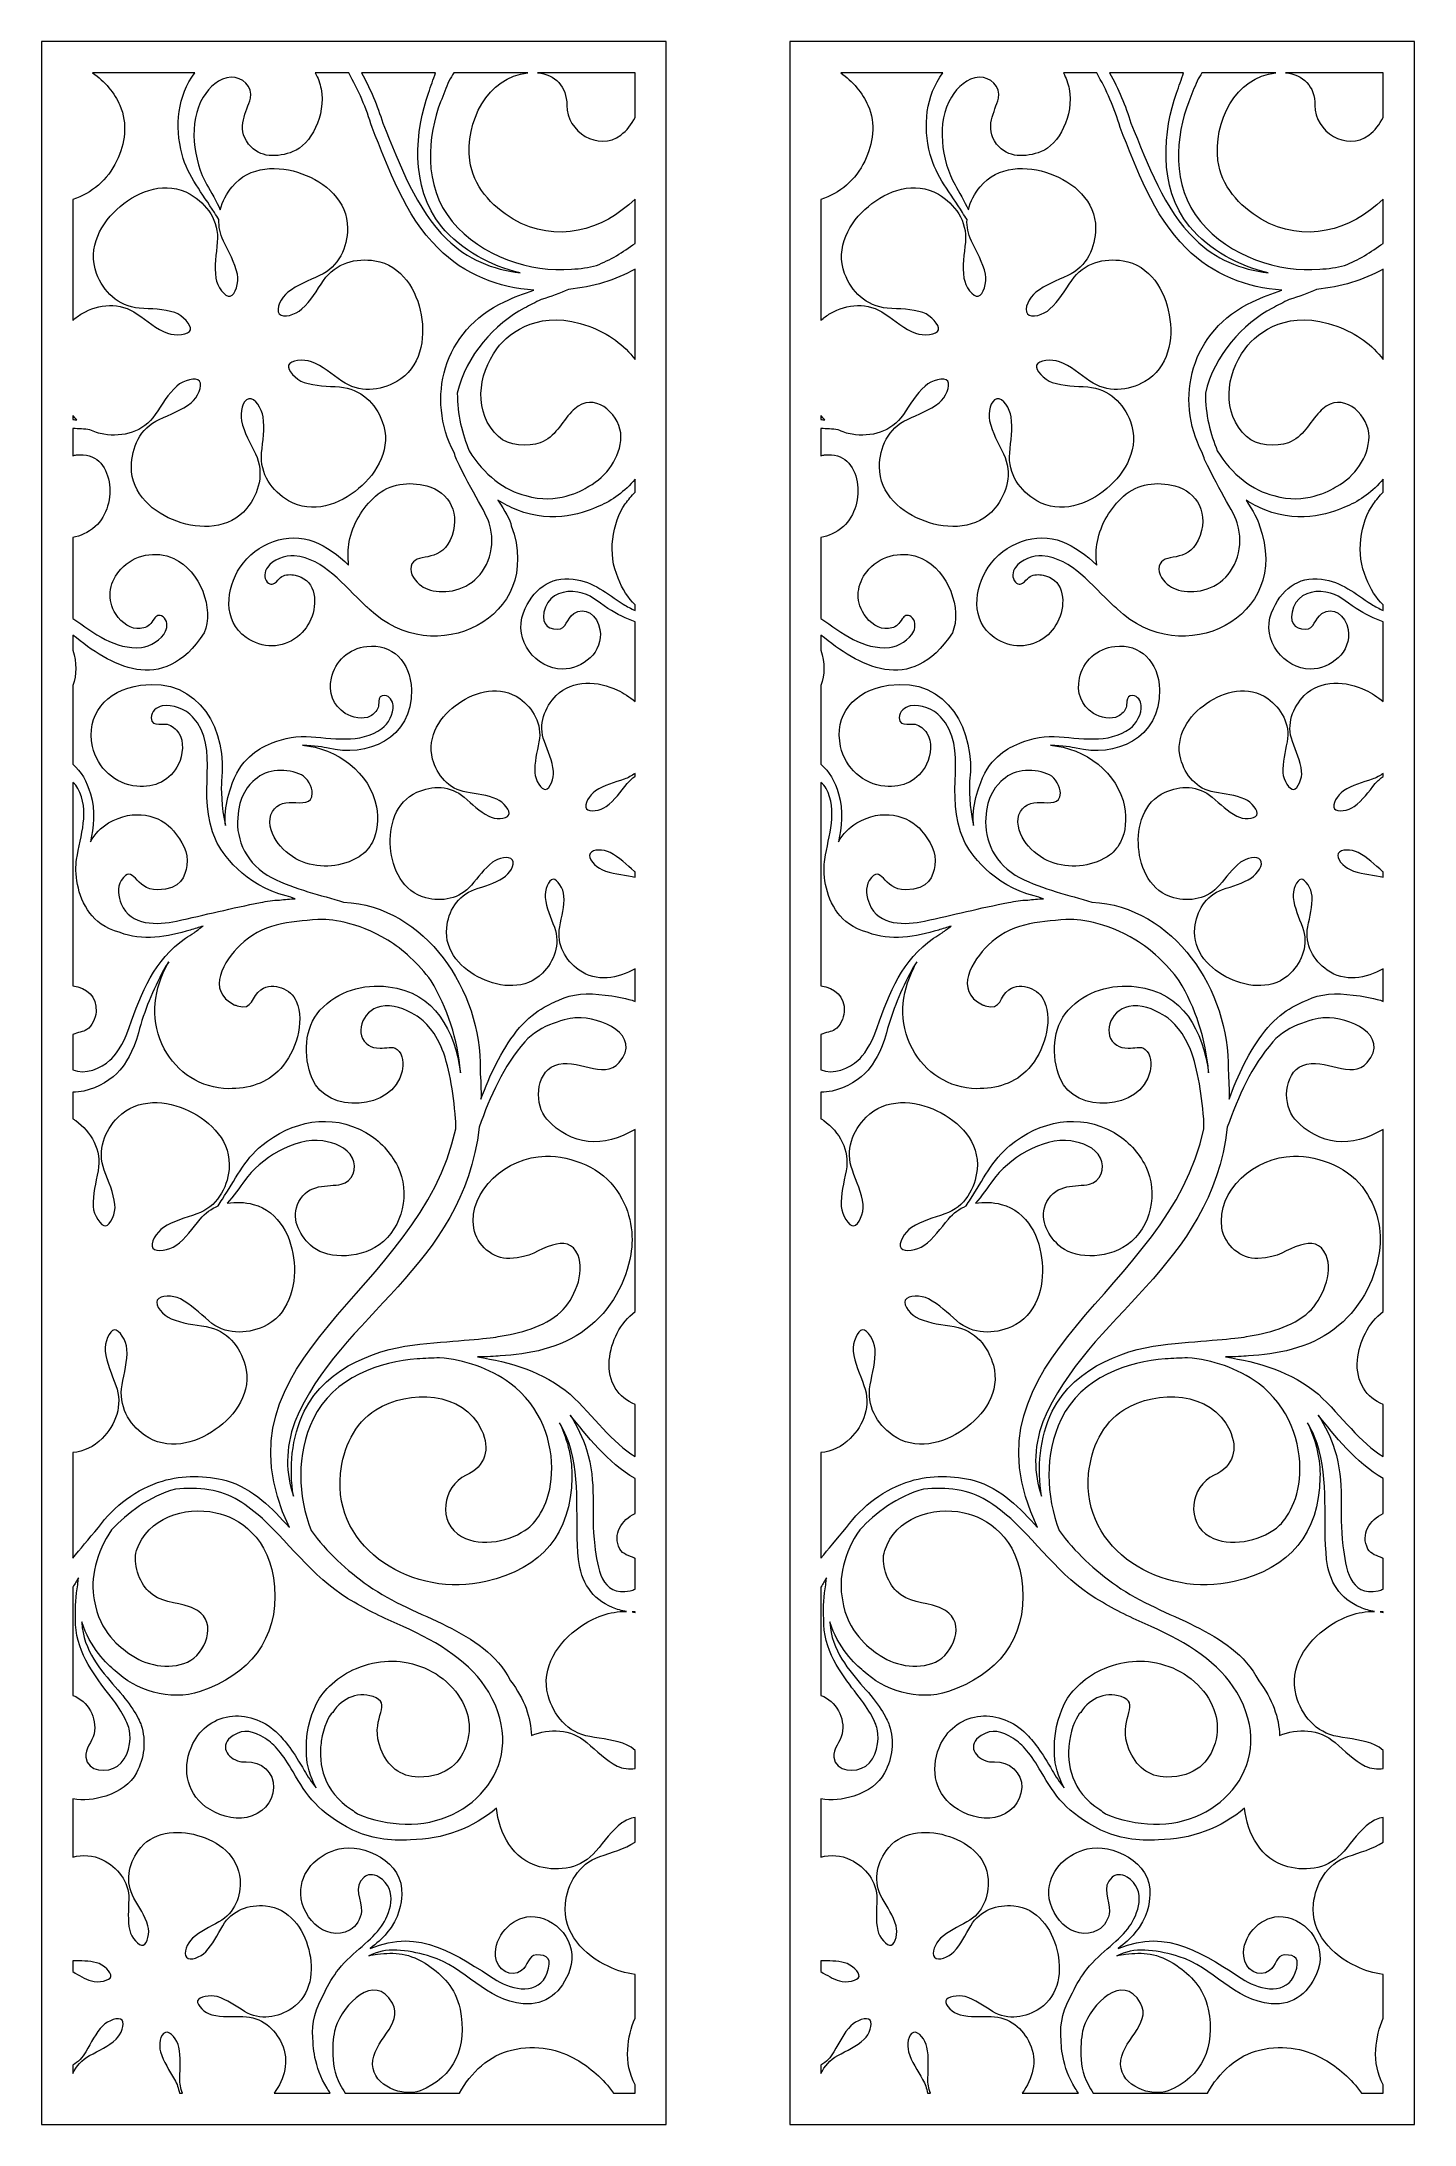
# Model space of a CAD drawing. Header units: centimetres. Extents: x -9.3 to 8.1, y -12.9 to 13.5.
import ezdxf

# ---------------------------------------------------------------- set-up
doc = ezdxf.new("R2010")
doc.units = ezdxf.units.CM
doc.header["$MEASUREMENT"] = 0
doc.layers.add('layer 1', color=7, linetype='Continuous')

msp = doc.modelspace()

# ---------------------------------------------------------------- linework, layer by layer
at = {"layer": 'layer 1', "color": 177, "lineweight": 9}
for points, knots in [([(-9.28918, 13.54507), (-9.28918, 13.54507), (-1.36406, 13.54507), (-1.36406, 13.54507), (-1.36406, 13.54507), (-1.36406, 13.54507), (-1.36406, -12.87198), (-1.36406, -12.87198), (-1.36406, -12.87198), (-1.36406, -12.87198), (-9.28918, -12.87198), (-9.28918, -12.87198), (-9.28918, -12.87198), (-9.28918, -12.87198), (-9.28918, 13.54507), (-9.28918, 13.54507)], [0, 0, 0, 0, 0.2, 0.2, 0.2, 0.2, 0.4, 0.4, 0.4, 0.4, 0.6, 0.6, 0.6, 0.6, 1, 1, 1, 1]), ([(-8.64246, 13.14881), (-8.64246, 13.14881), (-7.34756, 13.14881), (-7.34756, 13.14881), (-7.34756, 13.14881), (-7.56136, 12.85795), (-7.60321, 12.4792), (-7.50725, 12.1144), (-7.50725, 12.1144), (-7.43456, 11.83768), (-7.24339, 11.61218), (-7.09631, 11.37659), (-7.09631, 11.37659), (-7.07792, 11.34712), (-7.05869, 11.31895), (-7.03977, 11.29107), (-7.03977, 11.29107), (-7.04359, 11.20048), (-7.02648, 11.10749), (-6.98246, 11.01648), (-6.98246, 11.01648), (-6.91637, 10.87951), (-6.83753, 10.74376), (-6.80616, 10.59603), (-6.80616, 10.59603), (-6.78396, 10.49057), (-6.83089, 10.33294), (-6.89677, 10.31694), (-6.89677, 10.31694), (-6.96276, 10.30079), (-7.06316, 10.44022), (-7.07907, 10.54696), (-7.07907, 10.54696), (-7.10133, 10.69611), (-7.07484, 10.85098), (-7.06066, 11.00228), (-7.06066, 11.00228), (-7.03529, 11.27123), (-7.1947, 11.4867), (-7.40364, 11.60932), (-7.40364, 11.60932), (-7.7024, 11.78491), (-8.05681, 11.65819), (-8.29145, 11.45405), (-8.29145, 11.45405), (-8.53157, 11.25678), (-8.71559, 10.92844), (-8.59237, 10.6045), (-8.59237, 10.6045), (-8.50581, 10.37813), (-8.32021, 10.18507), (-8.0508, 10.16522), (-8.0508, 10.16522), (-7.89923, 10.15415), (-7.74213, 10.15443), (-7.5987, 10.10775), (-7.5987, 10.10775), (-7.49607, 10.07425), (-7.38688, 9.94878), (-7.40226, 9.88955), (-7.40226, 9.88955), (-7.41758, 9.83051), (-7.59209, 9.80726), (-7.69255, 9.84682), (-7.69255, 9.84682), (-7.83295, 9.90219), (-7.95374, 10.00254), (-8.07768, 10.09052), (-8.07768, 10.09052), (-8.29795, 10.24697), (-8.56421, 10.21655), (-8.77492, 10.097), (-8.77492, 10.097), (-8.8192, 10.07187), (-8.8584, 10.04244), (-8.89292, 10.00954), (-8.89292, 10.00954), (-8.89292, 10.00954), (-8.89292, 11.54346), (-8.89292, 11.54346), (-8.89292, 11.54346), (-8.65415, 11.62077), (-8.45074, 11.78973), (-8.33803, 12.02998), (-8.33803, 12.02998), (-8.23226, 12.25519), (-8.19401, 12.50234), (-8.29672, 12.73803), (-8.29672, 12.73803), (-8.3627, 12.8894), (-8.48941, 13.04504), (-8.64246, 13.14881)], [0, 0, 0, 0, 0.04166667, 0.04166667, 0.04166667, 0.04166667, 0.08333333, 0.08333333, 0.08333333, 0.08333333, 0.125, 0.125, 0.125, 0.125, 0.16666667, 0.16666667, 0.16666667, 0.16666667, 0.20833333, 0.20833333, 0.20833333, 0.20833333, 0.25, 0.25, 0.25, 0.25, 0.29166667, 0.29166667, 0.29166667, 0.29166667, 0.33333333, 0.33333333, 0.33333333, 0.33333333, 0.375, 0.375, 0.375, 0.375, 0.41666667, 0.41666667, 0.41666667, 0.41666667, 0.45833333, 0.45833333, 0.45833333, 0.45833333, 0.5, 0.5, 0.5, 0.5, 0.54166667, 0.54166667, 0.54166667, 0.54166667, 0.58333333, 0.58333333, 0.58333333, 0.58333333, 0.625, 0.625, 0.625, 0.625, 0.66666667, 0.66666667, 0.66666667, 0.66666667, 0.70833333, 0.70833333, 0.70833333, 0.70833333, 0.75, 0.75, 0.75, 0.75, 0.79166667, 0.79166667, 0.79166667, 0.79166667, 0.83333333, 0.83333333, 0.83333333, 0.83333333, 0.875, 0.875, 0.875, 0.875, 0.91666667, 0.91666667, 0.91666667, 0.91666667, 1, 1, 1, 1]), ([(-5.8174, 13.14881), (-5.8174, 13.14881), (-5.39355, 13.14881), (-5.39355, 13.14881), (-5.39355, 13.14881), (-5.2703, 12.9329), (-5.1697, 12.70159), (-5.09716, 12.45639), (-5.09716, 12.45639), (-4.88168, 11.92785), (-4.68844, 11.35102), (-4.25737, 10.92461), (-4.25737, 10.92461), (-3.92777, 10.58633), (-3.48147, 10.42332), (-3.04387, 10.39213), (-3.04387, 10.39213), (-3.17141, 10.35118), (-3.29679, 10.30439), (-3.41672, 10.24596), (-3.41672, 10.24596), (-4.19957, 9.88295), (-4.4148, 9.01708), (-4.05644, 8.33271), (-4.05644, 8.33271), (-4.04645, 8.30296), (-4.03584, 8.274), (-4.02467, 8.24596), (-4.02467, 8.24596), (-3.83504, 7.82973), (-3.61327, 7.53113), (-3.59632, 7.37602), (-3.59632, 7.37602), (-3.52541, 7.09982), (-3.65576, 6.78664), (-3.86745, 6.66361), (-3.86745, 6.66361), (-4.08093, 6.52724), (-4.34891, 6.5547), (-4.47098, 6.64054), (-4.47098, 6.64054), (-4.54293, 6.69227), (-4.62797, 6.79474), (-4.60241, 6.89178), (-4.60241, 6.89178), (-4.55317, 7.07863), (-4.24566, 6.917), (-4.10688, 7.22102), (-4.10688, 7.22102), (-3.95506, 7.55358), (-4.11944, 7.83699), (-4.4015, 7.91013), (-4.4015, 7.91013), (-4.63117, 7.96965), (-4.87406, 7.94086), (-5.05279, 7.78121), (-5.05279, 7.78121), (-5.22086, 7.63124), (-5.34363, 7.42496), (-5.38608, 7.20309), (-5.38608, 7.20309), (-5.40424, 7.10816), (-5.40545, 7.00984), (-5.39383, 6.90354), (-5.39383, 6.90354), (-5.52336, 7.03378), (-5.67832, 7.14059), (-5.83741, 7.20505), (-5.83741, 7.20505), (-6.15518, 7.33383), (-6.56827, 7.18331), (-6.77021, 6.88048), (-6.77021, 6.88048), (-6.95104, 6.60937), (-6.99579, 6.19799), (-6.69561, 5.98805), (-6.69561, 5.98805), (-6.48791, 5.84271), (-6.23893, 5.84478), (-6.04216, 5.99612), (-6.04216, 5.99612), (-5.87762, 6.12262), (-5.78288, 6.37515), (-5.84443, 6.57798), (-5.84443, 6.57798), (-5.87754, 6.68695), (-5.96317, 6.75445), (-6.07199, 6.77759), (-6.07199, 6.77759), (-6.12882, 6.78955), (-6.1924, 6.7894), (-6.24005, 6.75949), (-6.24005, 6.75949), (-6.26242, 6.74538), (-6.28547, 6.71755), (-6.31014, 6.69544), (-6.31014, 6.69544), (-6.34489, 6.66429), (-6.38292, 6.64455), (-6.42655, 6.69052), (-6.42655, 6.69052), (-6.47407, 6.74072), (-6.46253, 6.82629), (-6.42566, 6.8769), (-6.42566, 6.8769), (-6.35529, 6.97335), (-6.19775, 7.03289), (-6.0851, 7.02308), (-6.0851, 7.02308), (-5.6972, 6.98921), (-5.463, 6.64529), (-5.18541, 6.39526), (-5.18541, 6.39526), (-5.17269, 6.3838), (-5.15922, 6.37237), (-5.14512, 6.36111), (-5.14512, 6.36111), (-5.14084, 6.3569), (-5.1365, 6.35273), (-5.13212, 6.34861), (-5.13212, 6.34861), (-4.32068, 5.55351), (-2.8981, 6.23051), (-3.33, 7.40475), (-3.33, 7.40475), (-3.34517, 7.47829), (-3.41181, 7.59054), (-3.49925, 7.72868), (-3.49925, 7.72868), (-3.42392, 7.68074), (-3.34299, 7.64016), (-3.26116, 7.60681), (-3.26116, 7.60681), (-2.78927, 7.41469), (-2.37119, 7.57938), (-2.21775, 7.6548), (-2.21775, 7.6548), (-2.05231, 7.72063), (-1.88754, 7.84044), (-1.76032, 7.99689), (-1.76032, 7.99689), (-1.76032, 7.99689), (-1.76032, 7.83094), (-1.76032, 7.83094), (-1.76032, 7.83094), (-1.80532, 7.78402), (-1.84669, 7.73412), (-1.88372, 7.68233), (-1.88372, 7.68233), (-2.04776, 7.45291), (-2.11493, 7.03734), (-1.97355, 6.74005), (-1.97355, 6.74005), (-1.92213, 6.60041), (-1.84909, 6.48865), (-1.76032, 6.40043), (-1.76032, 6.40043), (-1.76032, 6.40043), (-1.76032, 6.33154), (-1.76032, 6.33154), (-1.76032, 6.33154), (-1.81064, 6.35319), (-1.86031, 6.37909), (-1.90928, 6.41003), (-1.90928, 6.41003), (-2.11891, 6.54244), (-2.28545, 6.69598), (-2.54409, 6.72788), (-2.54409, 6.72788), (-2.83999, 6.76435), (-3.06158, 6.59371), (-3.17549, 6.30229), (-3.17549, 6.30229), (-3.31203, 5.95312), (-3.0124, 5.58625), (-2.68285, 5.58618), (-2.68285, 5.58618), (-2.42969, 5.58616), (-2.15589, 5.80152), (-2.20519, 6.08775), (-2.20519, 6.08775), (-2.23655, 6.27021), (-2.39671, 6.38908), (-2.53788, 6.29074), (-2.53788, 6.29074), (-2.63135, 6.2259), (-2.63, 6.09309), (-2.74337, 6.09332), (-2.74337, 6.09332), (-2.89174, 6.09341), (-2.96909, 6.18808), (-2.89593, 6.37211), (-2.89593, 6.37211), (-2.82847, 6.54138), (-2.65558, 6.59075), (-2.48814, 6.56425), (-2.48814, 6.56425), (-2.32352, 6.53827), (-2.24138, 6.44419), (-2.10379, 6.35682), (-2.10379, 6.35682), (-1.98501, 6.28133), (-1.87236, 6.22531), (-1.76032, 6.18617), (-1.76032, 6.18617), (-1.76032, 6.18617), (-1.76032, 5.17376), (-1.76032, 5.17376), (-1.76032, 5.17376), (-1.82781, 5.23372), (-1.9054, 5.28273), (-1.98493, 5.31886), (-1.98493, 5.31886), (-2.22612, 5.43679), (-2.54984, 5.46351), (-2.76011, 5.2506), (-2.76011, 5.2506), (-2.90677, 5.10153), (-2.99185, 4.8865), (-2.9109, 4.66781), (-2.9109, 4.66781), (-2.8652, 4.54475), (-2.80866, 4.42152), (-2.7939, 4.29211), (-2.7939, 4.29211), (-2.78337, 4.19949), (-2.84284, 4.06871), (-2.89484, 4.05953), (-2.89484, 4.05953), (-2.94664, 4.05039), (-3.0275, 4.1792), (-3.03253, 4.27227), (-3.03253, 4.27227), (-3.03942, 4.40234), (-3.00378, 4.53326), (-2.97924, 4.66207), (-2.97924, 4.66207), (-2.93532, 4.89121), (-3.05469, 5.08932), (-3.22408, 5.21196), (-3.22408, 5.21196), (-3.46656, 5.38739), (-3.78143, 5.30762), (-3.99987, 5.15144), (-3.99987, 5.15144), (-4.22255, 5.00158), (-4.40761, 4.73464), (-4.32813, 4.44605), (-4.32813, 4.44605), (-4.27259, 4.24436), (-4.12899, 4.06321), (-3.89893, 4.02408), (-3.89893, 4.02408), (-3.76961, 4.0021), (-3.63457, 3.98946), (-3.51502, 3.93748), (-3.51502, 3.93748), (-3.42973, 3.9003), (-3.33361, 3.78591), (-3.36414, 3.73391), (-3.36414, 3.73391), (-3.39456, 3.68188), (-3.53411, 3.67869), (-3.61726, 3.72092), (-3.61726, 3.72092), (-3.73326, 3.78004), (-3.8289, 3.8762), (-3.92818, 3.962), (-3.92818, 3.962), (-4.10466, 4.11464), (-4.33581, 4.1103), (-4.52689, 4.02487), (-4.52689, 4.02487), (-4.79998, 3.90265), (-4.88833, 3.58996), (-4.86242, 3.32277), (-4.86242, 3.32277), (-4.8438, 3.05499), (-4.70514, 2.76129), (-4.41559, 2.68577), (-4.41559, 2.68577), (-4.2131, 2.6331), (-3.98422, 2.66693), (-3.8355, 2.84652), (-3.8355, 2.84652), (-3.75169, 2.94752), (-3.67328, 3.05813), (-3.5686, 3.13568), (-3.5686, 3.13568), (-3.49374, 3.191), (-3.36029, 3.22173), (-3.31677, 3.16461), (-3.31677, 3.16461), (-3.27323, 3.10744), (-3.35399, 2.98971), (-3.43219, 2.93886), (-3.43219, 2.93886), (-3.54131, 2.86791), (-3.6726, 2.83319), (-3.7964, 2.79012), (-3.7964, 2.79012), (-4.01691, 2.71359), (-4.12869, 2.5112), (-4.15027, 2.30317), (-4.15027, 2.30317), (-4.18089, 2.00551), (-3.95428, 1.77263), (-3.70983, 1.66159), (-3.70983, 1.66159), (-3.46872, 1.54365), (-3.14509, 1.51695), (-2.93483, 1.72987), (-2.93483, 1.72987), (-2.78789, 1.87885), (-2.70278, 2.0939), (-2.78395, 2.31264), (-2.78395, 2.31264), (-2.82954, 2.4357), (-2.88617, 2.55888), (-2.90096, 2.68842), (-2.90096, 2.68842), (-2.91149, 2.78099), (-2.85268, 2.91772), (-2.8002, 2.92091), (-2.8002, 2.92091), (-2.7475, 2.92411), (-2.66724, 2.80123), (-2.66233, 2.70827), (-2.66233, 2.70827), (-2.65552, 2.57812), (-2.69108, 2.44723), (-2.7158, 2.31837), (-2.7158, 2.31837), (-2.75952, 2.08917), (-2.64015, 1.89112), (-2.47076, 1.7685), (-2.47076, 1.7685), (-2.25152, 1.60983), (-1.97314, 1.65993), (-1.76032, 1.78638), (-1.76032, 1.78638), (-1.76032, 1.78638), (-1.76032, 1.37232), (-1.76032, 1.37232), (-1.76032, 1.37232), (-1.77204, 1.37679), (-1.78383, 1.38109), (-1.79573, 1.38526), (-1.79573, 1.38526), (-1.90754, 1.41808), (-2.02432, 1.44058), (-2.13931, 1.44969), (-2.13931, 1.44969), (-2.35538, 1.48739), (-2.57074, 1.46557), (-2.71697, 1.39051), (-2.71697, 1.39051), (-2.81275, 1.35248), (-3.06306, 1.25235), (-3.26299, 0.9933), (-3.26299, 0.9933), (-3.46078, 0.73706), (-3.60475, 0.43705), (-3.71503, 0.1299), (-3.71503, 0.1299), (-3.7133, 0.24907), (-3.71684, 0.37295), (-3.72688, 0.50256), (-3.72688, 0.50256), (-3.70404, 1.50627), (-4.41863, 2.57802), (-5.45731, 2.63165), (-5.45731, 2.63165), (-5.74712, 2.71949), (-6.06927, 2.79003), (-6.37179, 2.94128), (-6.37179, 2.94128), (-6.68651, 3.10726), (-6.82818, 3.42333), (-6.79991, 3.69818), (-6.79991, 3.69818), (-6.79794, 3.9696), (-6.65503, 4.13024), (-6.58023, 4.1848), (-6.58023, 4.1848), (-6.43955, 4.32447), (-6.16487, 4.3282), (-5.99217, 4.24416), (-5.99217, 4.24416), (-5.91711, 4.2076), (-5.85713, 4.0923), (-5.85543, 4.01196), (-5.85543, 4.01196), (-5.85242, 3.86851), (-5.99674, 3.89161), (-6.1034, 3.89572), (-6.1034, 3.89572), (-6.22229, 3.90033), (-6.33761, 3.86159), (-6.38044, 3.73605), (-6.38044, 3.73605), (-6.42083, 3.61786), (-6.3602, 3.47457), (-6.28803, 3.37468), (-6.28803, 3.37468), (-6.21922, 3.27941), (-6.08681, 3.18131), (-5.97966, 3.14066), (-5.97966, 3.14066), (-5.74733, 3.05248), (-5.4751, 3.07445), (-5.26119, 3.20639), (-5.26119, 3.20639), (-5.18507, 3.25335), (-5.12991, 3.31796), (-5.09234, 3.39208), (-5.09234, 3.39208), (-5.02458, 3.52588), (-5.01414, 3.69079), (-5.04127, 3.83929), (-5.04127, 3.83929), (-5.12007, 4.27064), (-5.54596, 4.5858), (-5.97966, 4.62006), (-5.97966, 4.62006), (-5.83411, 4.61851), (-5.70244, 4.59259), (-5.6542, 4.58487), (-5.6542, 4.58487), (-5.17487, 4.45632), (-4.57731, 4.70434), (-4.59754, 5.32407), (-4.59754, 5.32407), (-4.6102, 5.68815), (-4.84247, 5.90898), (-5.16385, 5.87502), (-5.16385, 5.87502), (-5.38616, 5.85147), (-5.5701, 5.68578), (-5.61352, 5.4711), (-5.61352, 5.4711), (-5.64968, 5.29167), (-5.59458, 5.1242), (-5.43626, 5.02481), (-5.43626, 5.02481), (-5.35112, 4.9714), (-5.20773, 4.94087), (-5.12189, 4.98844), (-5.12189, 4.98844), (-5.07708, 5.01336), (-5.03492, 5.05033), (-5.02049, 5.09779), (-5.02049, 5.09779), (-5.01375, 5.12005), (-5.01448, 5.15197), (-5.01089, 5.18101), (-5.01089, 5.18101), (-5.00583, 5.22181), (-4.99193, 5.25697), (-4.93629, 5.25166), (-4.93629, 5.25166), (-4.87556, 5.24573), (-4.83367, 5.18208), (-4.82898, 5.12707), (-4.82898, 5.12707), (-4.81997, 5.02212), (-4.89045, 4.89128), (-4.97104, 4.83259), (-4.97104, 4.83259), (-5.24883, 4.63058), (-5.60407, 4.71703), (-5.93342, 4.72978), (-5.93342, 4.72978), (-6.10691, 4.73651), (-6.27492, 4.69451), (-6.41783, 4.62727), (-6.41783, 4.62727), (-6.52277, 4.57789), (-6.78349, 4.45333), (-6.88779, 4.08101), (-6.88779, 4.08101), (-6.9294, 3.97613), (-6.95367, 3.85938), (-6.96138, 3.73301), (-6.96138, 3.73301), (-6.96388, 3.69196), (-6.9618, 3.64769), (-6.95556, 3.60153), (-6.95556, 3.60153), (-7.01375, 3.83432), (-7.0118, 4.0866), (-7.00772, 4.16506), (-7.00772, 4.16506), (-6.92635, 4.7868), (-7.2802, 5.49462), (-8.03533, 5.38059), (-8.03533, 5.38059), (-8.48527, 5.3164), (-8.7283, 4.99878), (-8.64329, 4.60468), (-8.64329, 4.60468), (-8.58446, 4.33191), (-8.35434, 4.12586), (-8.08225, 4.10063), (-8.08225, 4.10063), (-7.85481, 4.0796), (-7.65439, 4.17035), (-7.5522, 4.38008), (-7.5522, 4.38008), (-7.49729, 4.49281), (-7.47854, 4.67468), (-7.54905, 4.77487), (-7.54905, 4.77487), (-7.58594, 4.82707), (-7.63735, 4.87451), (-7.69817, 4.88609), (-7.69817, 4.88609), (-7.72672, 4.89148), (-7.76622, 4.88626), (-7.80271, 4.88685), (-7.80271, 4.88685), (-7.85403, 4.88776), (-7.89947, 4.90029), (-7.90031, 4.97005), (-7.90031, 4.97005), (-7.90105, 5.04612), (-7.82767, 5.1065), (-7.76001, 5.11972), (-7.76001, 5.11972), (-7.6311, 5.1449), (-7.45933, 5.07494), (-7.37576, 4.98278), (-7.37576, 4.98278), (-6.99879, 4.56636), (-7.35114, 4.00967), (-7.07626, 3.40824), (-7.07626, 3.40824), (-7.02032, 3.27374), (-6.70167, 2.82428), (-6.18609, 2.71167), (-6.18609, 2.71167), (-6.14695, 2.6981), (-6.1084, 2.68573), (-6.07046, 2.67428), (-6.07046, 2.67428), (-6.13684, 2.67163), (-6.20333, 2.66598), (-6.26954, 2.6577), (-6.26954, 2.6577), (-6.35064, 2.65552), (-6.43206, 2.64563), (-6.51242, 2.62447), (-6.51242, 2.62447), (-6.87057, 2.55983), (-7.22192, 2.4654), (-7.57782, 2.39017), (-7.57782, 2.39017), (-7.82231, 2.33849), (-8.16096, 2.32542), (-8.27869, 2.6085), (-8.27869, 2.6085), (-8.3136, 2.69253), (-8.33611, 2.82293), (-8.28072, 2.90358), (-8.28072, 2.90358), (-8.11708, 3.14165), (-8.11545, 2.78188), (-7.81758, 2.78637), (-7.81758, 2.78637), (-7.51971, 2.79083), (-7.4681, 2.96141), (-7.44775, 3.09735), (-7.44775, 3.09735), (-7.42254, 3.26583), (-7.50827, 3.4013), (-7.61608, 3.53454), (-7.61608, 3.53454), (-7.77981, 3.73693), (-8.12436, 3.8243), (-8.43947, 3.6352), (-8.43947, 3.6352), (-8.53812, 3.576), (-8.61463, 3.49335), (-8.66909, 3.39724), (-8.66909, 3.39724), (-8.63366, 3.57565), (-8.60364, 3.78904), (-8.67017, 4.00534), (-8.67017, 4.00534), (-8.71822, 4.16146), (-8.78612, 4.29177), (-8.89292, 4.37877), (-8.89292, 4.37877), (-8.89292, 4.37877), (-8.89292, 5.38002), (-8.89292, 5.38002), (-8.89292, 5.38002), (-8.84403, 5.51398), (-8.84374, 5.66816), (-8.89292, 5.82516), (-8.89292, 5.82516), (-8.89292, 5.82516), (-8.89292, 6.01696), (-8.89292, 6.01696), (-8.89292, 6.01696), (-8.42033, 5.63519), (-7.76177, 5.23015), (-7.22596, 6.04589), (-7.22596, 6.04589), (-7.09734, 6.34529), (-7.2786, 6.83764), (-7.61189, 6.98958), (-7.61189, 6.98958), (-7.84255, 7.09478), (-8.11758, 7.03892), (-8.28362, 6.85437), (-8.28362, 6.85437), (-8.4224, 6.70007), (-8.46503, 6.5048), (-8.36767, 6.31651), (-8.36767, 6.31651), (-8.31533, 6.21537), (-8.193, 6.10295), (-8.08177, 6.09995), (-8.08177, 6.09995), (-8.0237, 6.09852), (-7.96121, 6.11018), (-7.91981, 6.14828), (-7.91981, 6.14828), (-7.90035, 6.16617), (-7.88273, 6.19772), (-7.86253, 6.22399), (-7.86253, 6.22399), (-7.83398, 6.2609), (-7.80019, 6.28721), (-7.74894, 6.24996), (-7.74894, 6.24996), (-7.69309, 6.20919), (-7.68891, 6.12296), (-7.71599, 6.0665), (-7.71599, 6.0665), (-7.76765, 5.95888), (-7.91178, 5.87171), (-8.02431, 5.8609), (-8.02431, 5.8609), (-8.35862, 5.82888), (-8.62239, 6.04449), (-8.89292, 6.22982), (-8.89292, 6.22982), (-8.89292, 6.22982), (-8.89292, 7.25608), (-8.89292, 7.25608), (-8.89292, 7.25608), (-8.80022, 7.27216), (-8.70524, 7.31438), (-8.60838, 7.39676), (-8.60838, 7.39676), (-8.45824, 7.52458), (-8.39973, 7.76878), (-8.43375, 7.96147), (-8.43375, 7.96147), (-8.47084, 8.17043), (-8.60345, 8.33345), (-8.84633, 8.30224), (-8.84633, 8.30224), (-8.8629, 8.30011), (-8.87839, 8.29664), (-8.89292, 8.29198), (-8.89292, 8.29198), (-8.89292, 8.29198), (-8.89292, 8.63846), (-8.89292, 8.63846), (-8.89292, 8.63846), (-8.82097, 8.63648), (-8.74842, 8.62965), (-8.67592, 8.62275), (-8.67592, 8.62275), (-8.62218, 8.59537), (-8.56322, 8.57558), (-8.49896, 8.56521), (-8.49896, 8.56521), (-8.25968, 8.52677), (-7.99972, 8.59086), (-7.84776, 8.81444), (-7.84776, 8.81444), (-7.76247, 8.94022), (-7.68423, 9.07632), (-7.5719, 9.17722), (-7.5719, 9.17722), (-7.49174, 9.24936), (-7.32504, 9.29556), (-7.28486, 9.23842), (-7.28486, 9.23842), (-7.24454, 9.18128), (-7.30844, 9.0328), (-7.39289, 8.96553), (-7.39289, 8.96553), (-7.51099, 8.87166), (-7.65837, 8.81703), (-7.79656, 8.75385), (-7.79656, 8.75385), (-8.04223, 8.64123), (-8.14894, 8.3956), (-8.15081, 8.1533), (-8.15081, 8.1533), (-8.15333, 7.80666), (-7.86644, 7.56309), (-7.57244, 7.46202), (-7.57244, 7.46202), (-7.28127, 7.35274), (-6.905, 7.35758), (-6.68626, 7.62634), (-6.68626, 7.62634), (-6.53321, 7.81426), (-6.4588, 8.07161), (-6.57654, 8.31485), (-6.57654, 8.31485), (-6.64258, 8.45164), (-6.72151, 8.58753), (-6.75282, 8.73524), (-6.75282, 8.73524), (-6.77518, 8.84074), (-6.74318, 8.99608), (-6.66218, 9.0145), (-6.66218, 9.0145), (-6.58112, 9.03267), (-6.49573, 8.891), (-6.47987, 8.78433), (-6.47987, 8.78433), (-6.45756, 8.63505), (-6.4842, 8.48012), (-6.49829, 8.32888), (-6.49829, 8.32888), (-6.52376, 8.05979), (-6.36435, 7.8447), (-6.15546, 7.72193), (-6.15546, 7.72193), (-5.85655, 7.54639), (-5.50225, 7.67306), (-5.2677, 7.87724), (-5.2677, 7.87724), (-5.02719, 8.07468), (-4.84342, 8.40284), (-4.96682, 8.72667), (-4.96682, 8.72667), (-5.05293, 8.9532), (-5.23879, 9.14618), (-5.50815, 9.16592), (-5.50815, 9.16592), (-5.65983, 9.1772), (-5.81681, 9.1768), (-5.96031, 9.22349), (-5.96031, 9.22349), (-6.06299, 9.25693), (-6.1788, 9.3846), (-6.15679, 9.44151), (-6.15679, 9.44151), (-6.13482, 9.49856), (-5.96682, 9.52397), (-5.86639, 9.48442), (-5.86639, 9.48442), (-5.72606, 9.42904), (-5.60521, 9.32862), (-5.48156, 9.2407), (-5.48156, 9.2407), (-5.261, 9.08433), (-4.99499, 9.11481), (-4.78427, 9.23423), (-4.78427, 9.23423), (-4.48266, 9.40532), (-4.41525, 9.77545), (-4.47469, 10.08071), (-4.47469, 10.08071), (-4.52549, 10.38748), (-4.71789, 10.71086), (-5.06004, 10.76601), (-5.06004, 10.76601), (-5.29941, 10.80445), (-5.55917, 10.74029), (-5.71124, 10.51685), (-5.71124, 10.51685), (-5.79657, 10.39108), (-5.87486, 10.25489), (-5.9872, 10.15404), (-5.9872, 10.15404), (-6.06727, 10.0818), (-6.22692, 10.03063), (-6.27423, 10.09292), (-6.27423, 10.09292), (-6.32141, 10.15507), (-6.25054, 10.29842), (-6.16605, 10.36573), (-6.16605, 10.36573), (-6.048, 10.45975), (-5.90052, 10.51407), (-5.7627, 10.57739), (-5.7627, 10.57739), (-5.51697, 10.68997), (-5.41016, 10.93579), (-5.40819, 11.17797), (-5.40819, 11.17797), (-5.40568, 11.52461), (-5.69262, 11.76807), (-5.9866, 11.86915), (-5.9866, 11.86915), (-6.27763, 11.97867), (-6.65386, 11.97369), (-6.87285, 11.7048), (-6.87285, 11.7048), (-6.94273, 11.61892), (-6.99615, 11.51853), (-7.02237, 11.41163), (-7.02237, 11.41163), (-7.07083, 11.51805), (-7.14194, 11.64396), (-7.19136, 11.72951), (-7.19136, 11.72951), (-7.36184, 12.02444), (-7.43599, 12.53012), (-7.23842, 12.84108), (-7.23842, 12.84108), (-7.1588, 12.96637), (-7.0416, 13.08696), (-6.88293, 13.09422), (-6.88293, 13.09422), (-6.7484, 13.10036), (-6.60456, 12.97092), (-6.64065, 12.82666), (-6.64065, 12.82666), (-6.68232, 12.66029), (-6.82694, 12.45233), (-6.66449, 12.24651), (-6.66449, 12.24651), (-6.521, 12.06464), (-6.29624, 12.07402), (-6.10041, 12.14998), (-6.10041, 12.14998), (-5.87561, 12.23729), (-5.67991, 12.60873), (-5.74388, 12.94526), (-5.74388, 12.94526), (-5.75757, 13.01733), (-5.78288, 13.08564), (-5.8174, 13.14881)], [0, 0, 0, 0, 0.00471698, 0.00471698, 0.00471698, 0.00471698, 0.00943396, 0.00943396, 0.00943396, 0.00943396, 0.01415094, 0.01415094, 0.01415094, 0.01415094, 0.01886792, 0.01886792, 0.01886792, 0.01886792, 0.02358491, 0.02358491, 0.02358491, 0.02358491, 0.02830189, 0.02830189, 0.02830189, 0.02830189, 0.03301887, 0.03301887, 0.03301887, 0.03301887, 0.03773585, 0.03773585, 0.03773585, 0.03773585, 0.04245283, 0.04245283, 0.04245283, 0.04245283, 0.04716981, 0.04716981, 0.04716981, 0.04716981, 0.05188679, 0.05188679, 0.05188679, 0.05188679, 0.05660377, 0.05660377, 0.05660377, 0.05660377, 0.06132075, 0.06132075, 0.06132075, 0.06132075, 0.06603774, 0.06603774, 0.06603774, 0.06603774, 0.07075472, 0.07075472, 0.07075472, 0.07075472, 0.0754717, 0.0754717, 0.0754717, 0.0754717, 0.08018868, 0.08018868, 0.08018868, 0.08018868, 0.08490566, 0.08490566, 0.08490566, 0.08490566, 0.08962264, 0.08962264, 0.08962264, 0.08962264, 0.09433962, 0.09433962, 0.09433962, 0.09433962, 0.0990566, 0.0990566, 0.0990566, 0.0990566, 0.10377358, 0.10377358, 0.10377358, 0.10377358, 0.10849057, 0.10849057, 0.10849057, 0.10849057, 0.11320755, 0.11320755, 0.11320755, 0.11320755, 0.11792453, 0.11792453, 0.11792453, 0.11792453, 0.12264151, 0.12264151, 0.12264151, 0.12264151, 0.12735849, 0.12735849, 0.12735849, 0.12735849, 0.13207547, 0.13207547, 0.13207547, 0.13207547, 0.13679245, 0.13679245, 0.13679245, 0.13679245, 0.14150943, 0.14150943, 0.14150943, 0.14150943, 0.14622642, 0.14622642, 0.14622642, 0.14622642, 0.1509434, 0.1509434, 0.1509434, 0.1509434, 0.15566038, 0.15566038, 0.15566038, 0.15566038, 0.16037736, 0.16037736, 0.16037736, 0.16037736, 0.16509434, 0.16509434, 0.16509434, 0.16509434, 0.16981132, 0.16981132, 0.16981132, 0.16981132, 0.1745283, 0.1745283, 0.1745283, 0.1745283, 0.17924528, 0.17924528, 0.17924528, 0.17924528, 0.18396226, 0.18396226, 0.18396226, 0.18396226, 0.18867925, 0.18867925, 0.18867925, 0.18867925, 0.19339623, 0.19339623, 0.19339623, 0.19339623, 0.19811321, 0.19811321, 0.19811321, 0.19811321, 0.20283019, 0.20283019, 0.20283019, 0.20283019, 0.20754717, 0.20754717, 0.20754717, 0.20754717, 0.21226415, 0.21226415, 0.21226415, 0.21226415, 0.21698113, 0.21698113, 0.21698113, 0.21698113, 0.22169811, 0.22169811, 0.22169811, 0.22169811, 0.22641509, 0.22641509, 0.22641509, 0.22641509, 0.23113208, 0.23113208, 0.23113208, 0.23113208, 0.23584906, 0.23584906, 0.23584906, 0.23584906, 0.24056604, 0.24056604, 0.24056604, 0.24056604, 0.24528302, 0.24528302, 0.24528302, 0.24528302, 0.25, 0.25, 0.25, 0.25, 0.25471698, 0.25471698, 0.25471698, 0.25471698, 0.25943396, 0.25943396, 0.25943396, 0.25943396, 0.26415094, 0.26415094, 0.26415094, 0.26415094, 0.26886792, 0.26886792, 0.26886792, 0.26886792, 0.27358491, 0.27358491, 0.27358491, 0.27358491, 0.27830189, 0.27830189, 0.27830189, 0.27830189, 0.28301887, 0.28301887, 0.28301887, 0.28301887, 0.28773585, 0.28773585, 0.28773585, 0.28773585, 0.29245283, 0.29245283, 0.29245283, 0.29245283, 0.29716981, 0.29716981, 0.29716981, 0.29716981, 0.30188679, 0.30188679, 0.30188679, 0.30188679, 0.30660377, 0.30660377, 0.30660377, 0.30660377, 0.31132075, 0.31132075, 0.31132075, 0.31132075, 0.31603774, 0.31603774, 0.31603774, 0.31603774, 0.32075472, 0.32075472, 0.32075472, 0.32075472, 0.3254717, 0.3254717, 0.3254717, 0.3254717, 0.33018868, 0.33018868, 0.33018868, 0.33018868, 0.33490566, 0.33490566, 0.33490566, 0.33490566, 0.33962264, 0.33962264, 0.33962264, 0.33962264, 0.34433962, 0.34433962, 0.34433962, 0.34433962, 0.3490566, 0.3490566, 0.3490566, 0.3490566, 0.35377358, 0.35377358, 0.35377358, 0.35377358, 0.35849057, 0.35849057, 0.35849057, 0.35849057, 0.36320755, 0.36320755, 0.36320755, 0.36320755, 0.36792453, 0.36792453, 0.36792453, 0.36792453, 0.37264151, 0.37264151, 0.37264151, 0.37264151, 0.37735849, 0.37735849, 0.37735849, 0.37735849, 0.38207547, 0.38207547, 0.38207547, 0.38207547, 0.38679245, 0.38679245, 0.38679245, 0.38679245, 0.39150943, 0.39150943, 0.39150943, 0.39150943, 0.39622642, 0.39622642, 0.39622642, 0.39622642, 0.4009434, 0.4009434, 0.4009434, 0.4009434, 0.40566038, 0.40566038, 0.40566038, 0.40566038, 0.41037736, 0.41037736, 0.41037736, 0.41037736, 0.41509434, 0.41509434, 0.41509434, 0.41509434, 0.41981132, 0.41981132, 0.41981132, 0.41981132, 0.4245283, 0.4245283, 0.4245283, 0.4245283, 0.42924528, 0.42924528, 0.42924528, 0.42924528, 0.43396226, 0.43396226, 0.43396226, 0.43396226, 0.43867925, 0.43867925, 0.43867925, 0.43867925, 0.44339623, 0.44339623, 0.44339623, 0.44339623, 0.44811321, 0.44811321, 0.44811321, 0.44811321, 0.45283019, 0.45283019, 0.45283019, 0.45283019, 0.45754717, 0.45754717, 0.45754717, 0.45754717, 0.46226415, 0.46226415, 0.46226415, 0.46226415, 0.46698113, 0.46698113, 0.46698113, 0.46698113, 0.47169811, 0.47169811, 0.47169811, 0.47169811, 0.47641509, 0.47641509, 0.47641509, 0.47641509, 0.48113208, 0.48113208, 0.48113208, 0.48113208, 0.48584906, 0.48584906, 0.48584906, 0.48584906, 0.49056604, 0.49056604, 0.49056604, 0.49056604, 0.49528302, 0.49528302, 0.49528302, 0.49528302, 0.5, 0.5, 0.5, 0.5, 0.50471698, 0.50471698, 0.50471698, 0.50471698, 0.50943396, 0.50943396, 0.50943396, 0.50943396, 0.51415094, 0.51415094, 0.51415094, 0.51415094, 0.51886792, 0.51886792, 0.51886792, 0.51886792, 0.52358491, 0.52358491, 0.52358491, 0.52358491, 0.52830189, 0.52830189, 0.52830189, 0.52830189, 0.53301887, 0.53301887, 0.53301887, 0.53301887, 0.53773585, 0.53773585, 0.53773585, 0.53773585, 0.54245283, 0.54245283, 0.54245283, 0.54245283, 0.54716981, 0.54716981, 0.54716981, 0.54716981, 0.55188679, 0.55188679, 0.55188679, 0.55188679, 0.55660377, 0.55660377, 0.55660377, 0.55660377, 0.56132075, 0.56132075, 0.56132075, 0.56132075, 0.56603774, 0.56603774, 0.56603774, 0.56603774, 0.57075472, 0.57075472, 0.57075472, 0.57075472, 0.5754717, 0.5754717, 0.5754717, 0.5754717, 0.58018868, 0.58018868, 0.58018868, 0.58018868, 0.58490566, 0.58490566, 0.58490566, 0.58490566, 0.58962264, 0.58962264, 0.58962264, 0.58962264, 0.59433962, 0.59433962, 0.59433962, 0.59433962, 0.5990566, 0.5990566, 0.5990566, 0.5990566, 0.60377358, 0.60377358, 0.60377358, 0.60377358, 0.60849057, 0.60849057, 0.60849057, 0.60849057, 0.61320755, 0.61320755, 0.61320755, 0.61320755, 0.61792453, 0.61792453, 0.61792453, 0.61792453, 0.62264151, 0.62264151, 0.62264151, 0.62264151, 0.62735849, 0.62735849, 0.62735849, 0.62735849, 0.63207547, 0.63207547, 0.63207547, 0.63207547, 0.63679245, 0.63679245, 0.63679245, 0.63679245, 0.64150943, 0.64150943, 0.64150943, 0.64150943, 0.64622642, 0.64622642, 0.64622642, 0.64622642, 0.6509434, 0.6509434, 0.6509434, 0.6509434, 0.65566038, 0.65566038, 0.65566038, 0.65566038, 0.66037736, 0.66037736, 0.66037736, 0.66037736, 0.66509434, 0.66509434, 0.66509434, 0.66509434, 0.66981132, 0.66981132, 0.66981132, 0.66981132, 0.6745283, 0.6745283, 0.6745283, 0.6745283, 0.67924528, 0.67924528, 0.67924528, 0.67924528, 0.68396226, 0.68396226, 0.68396226, 0.68396226, 0.68867925, 0.68867925, 0.68867925, 0.68867925, 0.69339623, 0.69339623, 0.69339623, 0.69339623, 0.69811321, 0.69811321, 0.69811321, 0.69811321, 0.70283019, 0.70283019, 0.70283019, 0.70283019, 0.70754717, 0.70754717, 0.70754717, 0.70754717, 0.71226415, 0.71226415, 0.71226415, 0.71226415, 0.71698113, 0.71698113, 0.71698113, 0.71698113, 0.72169811, 0.72169811, 0.72169811, 0.72169811, 0.72641509, 0.72641509, 0.72641509, 0.72641509, 0.73113208, 0.73113208, 0.73113208, 0.73113208, 0.73584906, 0.73584906, 0.73584906, 0.73584906, 0.74056604, 0.74056604, 0.74056604, 0.74056604, 0.74528302, 0.74528302, 0.74528302, 0.74528302, 0.75, 0.75, 0.75, 0.75, 0.75471698, 0.75471698, 0.75471698, 0.75471698, 0.75943396, 0.75943396, 0.75943396, 0.75943396, 0.76415094, 0.76415094, 0.76415094, 0.76415094, 0.76886792, 0.76886792, 0.76886792, 0.76886792, 0.77358491, 0.77358491, 0.77358491, 0.77358491, 0.77830189, 0.77830189, 0.77830189, 0.77830189, 0.78301887, 0.78301887, 0.78301887, 0.78301887, 0.78773585, 0.78773585, 0.78773585, 0.78773585, 0.79245283, 0.79245283, 0.79245283, 0.79245283, 0.79716981, 0.79716981, 0.79716981, 0.79716981, 0.80188679, 0.80188679, 0.80188679, 0.80188679, 0.80660377, 0.80660377, 0.80660377, 0.80660377, 0.81132075, 0.81132075, 0.81132075, 0.81132075, 0.81603774, 0.81603774, 0.81603774, 0.81603774, 0.82075472, 0.82075472, 0.82075472, 0.82075472, 0.8254717, 0.8254717, 0.8254717, 0.8254717, 0.83018868, 0.83018868, 0.83018868, 0.83018868, 0.83490566, 0.83490566, 0.83490566, 0.83490566, 0.83962264, 0.83962264, 0.83962264, 0.83962264, 0.84433962, 0.84433962, 0.84433962, 0.84433962, 0.8490566, 0.8490566, 0.8490566, 0.8490566, 0.85377358, 0.85377358, 0.85377358, 0.85377358, 0.85849057, 0.85849057, 0.85849057, 0.85849057, 0.86320755, 0.86320755, 0.86320755, 0.86320755, 0.86792453, 0.86792453, 0.86792453, 0.86792453, 0.87264151, 0.87264151, 0.87264151, 0.87264151, 0.87735849, 0.87735849, 0.87735849, 0.87735849, 0.88207547, 0.88207547, 0.88207547, 0.88207547, 0.88679245, 0.88679245, 0.88679245, 0.88679245, 0.89150943, 0.89150943, 0.89150943, 0.89150943, 0.89622642, 0.89622642, 0.89622642, 0.89622642, 0.9009434, 0.9009434, 0.9009434, 0.9009434, 0.90566038, 0.90566038, 0.90566038, 0.90566038, 0.91037736, 0.91037736, 0.91037736, 0.91037736, 0.91509434, 0.91509434, 0.91509434, 0.91509434, 0.91981132, 0.91981132, 0.91981132, 0.91981132, 0.9245283, 0.9245283, 0.9245283, 0.9245283, 0.92924528, 0.92924528, 0.92924528, 0.92924528, 0.93396226, 0.93396226, 0.93396226, 0.93396226, 0.93867925, 0.93867925, 0.93867925, 0.93867925, 0.94339623, 0.94339623, 0.94339623, 0.94339623, 0.94811321, 0.94811321, 0.94811321, 0.94811321, 0.95283019, 0.95283019, 0.95283019, 0.95283019, 0.95754717, 0.95754717, 0.95754717, 0.95754717, 0.96226415, 0.96226415, 0.96226415, 0.96226415, 0.96698113, 0.96698113, 0.96698113, 0.96698113, 0.97169811, 0.97169811, 0.97169811, 0.97169811, 0.97641509, 0.97641509, 0.97641509, 0.97641509, 0.98113208, 0.98113208, 0.98113208, 0.98113208, 0.98584906, 0.98584906, 0.98584906, 0.98584906, 0.99056604, 0.99056604, 0.99056604, 0.99056604, 1, 1, 1, 1]), ([(-5.23027, 13.14881), (-5.23027, 13.14881), (-4.29183, 13.14881), (-4.29183, 13.14881), (-4.29183, 13.14881), (-4.32039, 13.06829), (-4.35044, 12.98229), (-4.38136, 12.8913), (-4.38136, 12.8913), (-4.54273, 12.43955), (-4.62919, 11.70293), (-4.21703, 11.2021), (-4.21703, 11.2021), (-3.95902, 10.89476), (-3.59008, 10.69931), (-3.21879, 10.6118), (-3.21879, 10.6118), (-3.56339, 10.65542), (-3.89432, 10.78364), (-4.14681, 11.0388), (-4.14681, 11.0388), (-4.54376, 11.42292), (-4.74181, 11.98101), (-4.96017, 12.51128), (-4.96017, 12.51128), (-5.02778, 12.73418), (-5.11923, 12.94728), (-5.23027, 13.14881)], [0, 0, 0, 0, 0.125, 0.125, 0.125, 0.125, 0.25, 0.25, 0.25, 0.25, 0.375, 0.375, 0.375, 0.375, 0.5, 0.5, 0.5, 0.5, 0.625, 0.625, 0.625, 0.625, 0.75, 0.75, 0.75, 0.75, 1, 1, 1, 1]), ([(-4.05912, 13.14881), (-4.05912, 13.14881), (-3.12043, 13.14881), (-3.12043, 13.14881), (-3.12043, 13.14881), (-3.63433, 13.10333), (-3.91837, 12.5177), (-3.85603, 12.03721), (-3.85603, 12.03721), (-3.81447, 11.71767), (-3.59013, 11.46042), (-3.30628, 11.29431), (-3.30628, 11.29431), (-2.76514, 10.97743), (-2.16789, 11.14805), (-1.76032, 11.54885), (-1.76032, 11.54885), (-1.76032, 11.54885), (-1.76032, 10.98689), (-1.76032, 10.98689), (-1.76032, 10.98689), (-1.91349, 10.87418), (-2.07412, 10.77557), (-2.24952, 10.70657), (-2.24952, 10.70657), (-2.34913, 10.68142), (-2.4545, 10.66436), (-2.56481, 10.65886), (-2.56481, 10.65886), (-3.0833, 10.61575), (-3.7116, 10.81662), (-4.0795, 11.26542), (-4.0795, 11.26542), (-4.45799, 11.7187), (-4.39032, 12.35568), (-4.22674, 12.78244), (-4.22674, 12.78244), (-4.19122, 12.87447), (-4.15569, 12.96253), (-4.12106, 13.04596), (-4.12106, 13.04596), (-4.10163, 13.08068), (-4.08094, 13.11503), (-4.05912, 13.14881)], [0, 0, 0, 0, 0.08333333, 0.08333333, 0.08333333, 0.08333333, 0.16666667, 0.16666667, 0.16666667, 0.16666667, 0.25, 0.25, 0.25, 0.25, 0.33333333, 0.33333333, 0.33333333, 0.33333333, 0.41666667, 0.41666667, 0.41666667, 0.41666667, 0.5, 0.5, 0.5, 0.5, 0.58333333, 0.58333333, 0.58333333, 0.58333333, 0.66666667, 0.66666667, 0.66666667, 0.66666667, 0.75, 0.75, 0.75, 0.75, 0.83333333, 0.83333333, 0.83333333, 0.83333333, 1, 1, 1, 1]), ([(-2.99737, 13.14881), (-2.99737, 13.14881), (-1.76032, 13.14881), (-1.76032, 13.14881), (-1.76032, 13.14881), (-1.76032, 13.14881), (-1.76032, 12.58497), (-1.76032, 12.58497), (-1.76032, 12.58497), (-1.80437, 12.49566), (-1.86451, 12.41702), (-1.94115, 12.35981), (-1.94115, 12.35981), (-2.22656, 12.14667), (-2.62864, 12.40462), (-2.62612, 12.73502), (-2.62612, 12.73502), (-2.62426, 12.98307), (-2.77564, 13.12728), (-2.99737, 13.14881)], [0, 0, 0, 0, 0.16666667, 0.16666667, 0.16666667, 0.16666667, 0.33333333, 0.33333333, 0.33333333, 0.33333333, 0.5, 0.5, 0.5, 0.5, 0.66666667, 0.66666667, 0.66666667, 0.66666667, 1, 1, 1, 1]), ([(-1.76032, 10.65862), (-1.76032, 10.65862), (-1.76032, 9.51349), (-1.76032, 9.51349), (-1.76032, 9.51349), (-1.89649, 9.69682), (-2.09166, 9.84222), (-2.34869, 9.93646), (-2.34869, 9.93646), (-2.94799, 10.15618), (-3.34321, 9.87705), (-3.51231, 9.65023), (-3.51231, 9.65023), (-3.75863, 9.31986), (-3.81428, 8.83257), (-3.49203, 8.53511), (-3.49203, 8.53511), (-3.36798, 8.42054), (-3.11526, 8.40021), (-2.96237, 8.45688), (-2.96237, 8.45688), (-2.77134, 8.52762), (-2.69472, 8.71528), (-2.56453, 8.84987), (-2.56453, 8.84987), (-2.53916, 8.87599), (-2.51178, 8.90024), (-2.4812, 8.9211), (-2.4812, 8.9211), (-2.23345, 9.09008), (-1.93607, 8.78776), (-1.93923, 8.53379), (-1.93923, 8.53379), (-1.94252, 8.27191), (-2.12295, 8.02876), (-2.34529, 7.90505), (-2.34529, 7.90505), (-2.45047, 7.84653), (-2.74279, 7.66999), (-3.14643, 7.78684), (-3.14643, 7.78684), (-3.41051, 7.84645), (-3.68632, 8.05814), (-3.8639, 8.35584), (-3.8639, 8.35584), (-3.95034, 8.56416), (-4.01749, 8.82006), (-4.01519, 9.08457), (-4.01519, 9.08457), (-3.90617, 9.56977), (-3.53528, 9.96899), (-3.1656, 10.16543), (-3.1656, 10.16543), (-3.09636, 10.20222), (-3.02427, 10.2387), (-2.95095, 10.27448), (-2.95095, 10.27448), (-2.82917, 10.31274), (-2.71074, 10.35179), (-2.60515, 10.40275), (-2.60515, 10.40275), (-2.2931, 10.43182), (-2.01091, 10.5238), (-1.76032, 10.65862)], [0, 0, 0, 0, 0.05882353, 0.05882353, 0.05882353, 0.05882353, 0.11764706, 0.11764706, 0.11764706, 0.11764706, 0.17647059, 0.17647059, 0.17647059, 0.17647059, 0.23529412, 0.23529412, 0.23529412, 0.23529412, 0.29411765, 0.29411765, 0.29411765, 0.29411765, 0.35294118, 0.35294118, 0.35294118, 0.35294118, 0.41176471, 0.41176471, 0.41176471, 0.41176471, 0.47058824, 0.47058824, 0.47058824, 0.47058824, 0.52941176, 0.52941176, 0.52941176, 0.52941176, 0.58823529, 0.58823529, 0.58823529, 0.58823529, 0.64705882, 0.64705882, 0.64705882, 0.64705882, 0.70588235, 0.70588235, 0.70588235, 0.70588235, 0.76470588, 0.76470588, 0.76470588, 0.76470588, 0.82352941, 0.82352941, 0.82352941, 0.82352941, 0.88235294, 0.88235294, 0.88235294, 0.88235294, 1, 1, 1, 1]), ([(-8.89292, 8.75247), (-8.89292, 8.75247), (-8.89292, 8.80333), (-8.89292, 8.80333), (-8.89292, 8.80333), (-8.87708, 8.78347), (-8.86033, 8.7644), (-8.84262, 8.74634), (-8.84262, 8.74634), (-8.85925, 8.74868), (-8.87603, 8.75075), (-8.89292, 8.75247)], [0, 0, 0, 0, 0.25, 0.25, 0.25, 0.25, 0.5, 0.5, 0.5, 0.5, 1, 1, 1, 1]), ([(-1.76032, 4.26394), (-1.76032, 4.26394), (-1.76032, 4.22534), (-1.76032, 4.22534), (-1.76032, 4.22534), (-1.79599, 4.20049), (-1.82924, 4.17018), (-1.85926, 4.13396), (-1.85926, 4.13396), (-1.94305, 4.03295), (-2.02146, 3.92234), (-2.12625, 3.84481), (-2.12625, 3.84481), (-2.20111, 3.78948), (-2.34184, 3.76985), (-2.378, 3.81588), (-2.378, 3.81588), (-2.41433, 3.86187), (-2.34086, 3.99073), (-2.26265, 4.04153), (-2.26265, 4.04153), (-2.15343, 4.11248), (-2.02235, 4.14724), (-1.89835, 4.19031), (-1.89835, 4.19031), (-1.84637, 4.20836), (-1.80046, 4.23345), (-1.76032, 4.26394)], [0, 0, 0, 0, 0.125, 0.125, 0.125, 0.125, 0.25, 0.25, 0.25, 0.25, 0.375, 0.375, 0.375, 0.375, 0.5, 0.5, 0.5, 0.5, 0.625, 0.625, 0.625, 0.625, 0.75, 0.75, 0.75, 0.75, 1, 1, 1, 1]), ([(-8.89292, 0.50195), (-8.89292, 0.50195), (-8.89292, 0.95354), (-8.89292, 0.95354), (-8.89292, 0.95354), (-8.83121, 0.97666), (-8.76335, 0.98504), (-8.71668, 1.01454), (-8.71668, 1.01454), (-8.64709, 1.05852), (-8.6064, 1.15783), (-8.59918, 1.23814), (-8.59918, 1.23814), (-8.58094, 1.44066), (-8.7223, 1.54121), (-8.89292, 1.57061), (-8.89292, 1.57061), (-8.89292, 1.57061), (-8.89292, 4.15003), (-8.89292, 4.15003), (-8.89292, 4.15003), (-8.86607, 4.12605), (-8.84366, 4.09915), (-8.82875, 4.07217), (-8.82875, 4.07217), (-8.67466, 3.79282), (-8.79531, 3.47539), (-8.84511, 3.17332), (-8.84511, 3.17332), (-8.87129, 3.01418), (-8.8443, 2.70919), (-8.67861, 2.49257), (-8.67861, 2.49257), (-8.60359, 2.3945), (-8.49289, 2.30034), (-8.2949, 2.24554), (-8.2949, 2.24554), (-8.01971, 2.13232), (-7.68682, 2.18693), (-7.40334, 2.27689), (-7.40334, 2.27689), (-7.34937, 2.29402), (-7.29504, 2.3106), (-7.24055, 2.32692), (-7.24055, 2.32692), (-7.28018, 2.30002), (-7.31856, 2.27138), (-7.3554, 2.24115), (-7.3554, 2.24115), (-7.39245, 2.22004), (-7.42864, 2.19736), (-7.46376, 2.17296), (-7.46376, 2.17296), (-7.86086, 1.89704), (-8.02435, 1.48482), (-8.17775, 1.04117), (-8.17775, 1.04117), (-8.25555, 0.81616), (-8.35985, 0.67617), (-8.42199, 0.62611), (-8.42199, 0.62611), (-8.52974, 0.52093), (-8.74233, 0.43965), (-8.89193, 0.50153), (-8.89193, 0.50153), (-8.89193, 0.50153), (-8.89292, 0.50195), (-8.89292, 0.50195)], [0, 0, 0, 0, 0.05555556, 0.05555556, 0.05555556, 0.05555556, 0.11111111, 0.11111111, 0.11111111, 0.11111111, 0.16666667, 0.16666667, 0.16666667, 0.16666667, 0.22222222, 0.22222222, 0.22222222, 0.22222222, 0.27777778, 0.27777778, 0.27777778, 0.27777778, 0.33333333, 0.33333333, 0.33333333, 0.33333333, 0.38888889, 0.38888889, 0.38888889, 0.38888889, 0.44444444, 0.44444444, 0.44444444, 0.44444444, 0.5, 0.5, 0.5, 0.5, 0.55555556, 0.55555556, 0.55555556, 0.55555556, 0.61111111, 0.61111111, 0.61111111, 0.61111111, 0.66666667, 0.66666667, 0.66666667, 0.66666667, 0.72222222, 0.72222222, 0.72222222, 0.72222222, 0.77777778, 0.77777778, 0.77777778, 0.77777778, 0.83333333, 0.83333333, 0.83333333, 0.83333333, 0.88888889, 0.88888889, 0.88888889, 0.88888889, 1, 1, 1, 1]), ([(-1.76032, 3.013), (-1.76032, 3.013), (-1.76032, 2.94904), (-1.76032, 2.94904), (-1.76032, 2.94904), (-1.77192, 2.95187), (-1.78374, 2.95432), (-1.79583, 2.95638), (-1.79583, 2.95638), (-1.92523, 2.97842), (-2.06027, 2.99099), (-2.17983, 3.04297), (-2.17983, 3.04297), (-2.26512, 3.08013), (-2.36253, 3.18714), (-2.33071, 3.24657), (-2.33071, 3.24657), (-2.2987, 3.30589), (-2.16073, 3.3018), (-2.07751, 3.25949), (-2.07751, 3.25949), (-1.96159, 3.20035), (-1.86595, 3.10423), (-1.76677, 3.01846), (-1.76677, 3.01846), (-1.76677, 3.01846), (-1.76032, 3.013), (-1.76032, 3.013)], [0, 0, 0, 0, 0.125, 0.125, 0.125, 0.125, 0.25, 0.25, 0.25, 0.25, 0.375, 0.375, 0.375, 0.375, 0.5, 0.5, 0.5, 0.5, 0.625, 0.625, 0.625, 0.625, 0.75, 0.75, 0.75, 0.75, 1, 1, 1, 1]), ([(-8.89292, -5.68944), (-8.89292, -5.68944), (-8.89292, -4.3521), (-8.89292, -4.3521), (-8.89292, -4.3521), (-8.75703, -4.33529), (-8.62737, -4.28058), (-8.52225, -4.17402), (-8.52225, -4.17402), (-8.35202, -4.00158), (-8.25359, -3.7524), (-8.34749, -3.49909), (-8.34749, -3.49909), (-8.40022, -3.35649), (-8.46577, -3.21388), (-8.48296, -3.06388), (-8.48296, -3.06388), (-8.49518, -2.95663), (-8.42711, -2.79825), (-8.36615, -2.79462), (-8.36615, -2.79462), (-8.30518, -2.79086), (-8.21222, -2.9332), (-8.20656, -3.04094), (-8.20656, -3.04094), (-8.19862, -3.19162), (-8.2398, -3.34319), (-8.26845, -3.4923), (-8.26845, -3.4923), (-8.31907, -3.75781), (-8.1809, -3.98718), (-7.98472, -4.12932), (-7.98472, -4.12932), (-7.70383, -4.33259), (-7.33912, -4.24011), (-7.08611, -4.05928), (-7.08611, -4.05928), (-6.82818, -3.88566), (-6.61393, -3.57632), (-6.70586, -3.24223), (-6.70586, -3.24223), (-6.77027, -3.00854), (-6.93652, -2.79885), (-7.20293, -2.75335), (-7.20293, -2.75335), (-7.35281, -2.72795), (-7.50916, -2.71326), (-7.64759, -2.65299), (-7.64759, -2.65299), (-7.74657, -2.61015), (-7.85943, -2.48615), (-7.82241, -2.41722), (-7.82241, -2.41722), (-7.78541, -2.34856), (-7.62562, -2.35339), (-7.5293, -2.40233), (-7.5293, -2.40233), (-7.39477, -2.47068), (-7.28407, -2.58228), (-7.16924, -2.68144), (-7.16924, -2.68144), (-6.96478, -2.85813), (-6.6968, -2.85321), (-6.47569, -2.75444), (-6.47569, -2.75444), (-6.15931, -2.6128), (-6.05698, -2.25068), (-6.08711, -1.94123), (-6.08711, -1.94123), (-6.10838, -1.631), (-6.26917, -1.29081), (-6.6047, -1.20326), (-6.6047, -1.20326), (-6.71182, -1.17536), (-6.82529, -1.16845), (-6.93341, -1.18898), (-6.93341, -1.18898), (-6.85674, -1.10071), (-6.77178, -0.98377), (-6.71453, -0.90326), (-6.71453, -0.90326), (-6.51706, -0.62573), (-6.08786, -0.34824), (-5.72286, -0.39882), (-5.72286, -0.39882), (-5.57586, -0.41921), (-5.41749, -0.47578), (-5.345, -0.61706), (-5.345, -0.61706), (-5.28349, -0.73694), (-5.34152, -0.92149), (-5.48777, -0.94858), (-5.48777, -0.94858), (-5.65638, -0.9798), (-5.90565, -0.93458), (-6.0254, -1.16781), (-6.0254, -1.16781), (-6.13128, -1.37393), (-6.02939, -1.5744), (-5.87891, -1.72101), (-5.87891, -1.72101), (-5.70617, -1.88927), (-5.28696, -1.91305), (-5.00744, -1.7151), (-5.00744, -1.7151), (-4.70144, -1.49837), (-4.61034, -1.04715), (-4.77137, -0.72451), (-4.77137, -0.72451), (-4.86207, -0.54281), (-4.99789, -0.39359), (-5.17453, -0.29215), (-5.17453, -0.29215), (-5.61816, -0.03732), (-6.11597, -0.14556), (-6.49558, -0.45604), (-6.49558, -0.45604), (-6.71714, -0.63715), (-6.84285, -0.90466), (-6.9961, -1.13628), (-6.9961, -1.13628), (-7.01526, -1.16526), (-7.03288, -1.19445), (-7.05037, -1.22324), (-7.05037, -1.22324), (-7.13438, -1.25739), (-7.21188, -1.31158), (-7.2764, -1.3894), (-7.2764, -1.3894), (-7.37355, -1.50641), (-7.46431, -1.63454), (-7.58564, -1.72447), (-7.58564, -1.72447), (-7.67241, -1.78847), (-7.83526, -1.81122), (-7.87717, -1.75793), (-7.87717, -1.75793), (-7.91931, -1.70457), (-7.83413, -1.55536), (-7.74362, -1.49656), (-7.74362, -1.49656), (-7.6172, -1.41432), (-7.46529, -1.37414), (-7.3218, -1.32421), (-7.3218, -1.32421), (-7.06656, -1.23557), (-6.93681, -1.00107), (-6.912, -0.76008), (-6.912, -0.76008), (-6.87639, -0.41536), (-7.13886, -0.14562), (-7.42195, -0.01697), (-7.42195, -0.01697), (-7.70117, 0.11962), (-8.07625, 0.15055), (-8.31976, -0.09607), (-8.31976, -0.09607), (-8.48976, -0.26871), (-8.58824, -0.51779), (-8.49447, -0.77109), (-8.49447, -0.77109), (-8.44158, -0.9136), (-8.37609, -1.05631), (-8.35896, -1.20621), (-8.35896, -1.20621), (-8.3468, -1.31357), (-8.41565, -1.46494), (-8.47586, -1.47558), (-8.47586, -1.47558), (-8.53594, -1.48621), (-8.6296, -1.337), (-8.63537, -1.22927), (-8.63537, -1.22927), (-8.64329, -1.07859), (-8.60213, -0.92699), (-8.57356, -0.7777), (-8.57356, -0.7777), (-8.52275, -0.51237), (-8.66103, -0.2828), (-8.85721, -0.14077), (-8.85721, -0.14077), (-8.86897, -0.13226), (-8.88089, -0.12431), (-8.89292, -0.11682), (-8.89292, -0.11682), (-8.89292, -0.11682), (-8.89292, 0.21935), (-8.89292, 0.21935), (-8.89292, 0.21935), (-8.84659, 0.21987), (-8.7996, 0.22489), (-8.75236, 0.23481), (-8.75236, 0.23481), (-8.5709, 0.277), (-8.39206, 0.3808), (-8.29544, 0.50133), (-8.29544, 0.50133), (-8.23658, 0.56415), (-8.12447, 0.73784), (-8.06212, 0.97395), (-8.06212, 0.97395), (-7.98792, 1.25498), (-7.87608, 1.51219), (-7.74194, 1.76946), (-7.74194, 1.76946), (-7.72371, 1.80444), (-7.70139, 1.83884), (-7.67591, 1.87245), (-7.67591, 1.87245), (-7.69027, 1.84801), (-7.70368, 1.82323), (-7.71603, 1.79812), (-7.71603, 1.79812), (-7.88119, 1.46238), (-7.91247, 1.10855), (-7.73347, 0.77047), (-7.73347, 0.77047), (-7.57417, 0.46952), (-7.26975, 0.26834), (-6.91741, 0.26464), (-6.91741, 0.26464), (-6.66862, 0.26197), (-6.42792, 0.32975), (-6.25616, 0.52109), (-6.25616, 0.52109), (-6.06888, 0.72978), (-5.94317, 1.10279), (-6.05885, 1.37296), (-6.05885, 1.37296), (-6.12503, 1.52752), (-6.34347, 1.62567), (-6.50717, 1.52005), (-6.50717, 1.52005), (-6.6279, 1.44215), (-6.60102, 1.24836), (-6.80996, 1.31537), (-6.80996, 1.31537), (-6.82143, 1.31904), (-6.83315, 1.32381), (-6.84497, 1.3296), (-6.84497, 1.3296), (-7.21435, 1.51041), (-6.96901, 1.88993), (-6.77119, 2.08577), (-6.77119, 2.08577), (-6.50361, 2.3507), (-6.14221, 2.38707), (-5.78431, 2.40877), (-5.78431, 2.40877), (-5.6454, 2.41719), (-5.29108, 2.3902), (-4.89827, 2.14888), (-4.89827, 2.14888), (-4.70575, 2.03157), (-4.51055, 1.85361), (-4.3464, 1.63214), (-4.3464, 1.63214), (-4.14261, 1.2926), (-4.00889, 0.88832), (-3.97446, 0.47748), (-3.97446, 0.47748), (-3.9743, 0.47342), (-3.97439, 0.46949), (-3.97424, 0.46544), (-3.97424, 0.46544), (-4.04941, 0.99218), (-4.29064, 1.48619), (-4.89099, 1.55729), (-4.89099, 1.55729), (-5.21373, 1.59547), (-5.52819, 1.50861), (-5.75767, 1.25829), (-5.75767, 1.25829), (-5.95667, 1.04122), (-5.97455, 0.68036), (-5.85759, 0.39277), (-5.85759, 0.39277), (-5.67243, -0.06247), (-4.82928, -0.01786), (-4.71696, 0.48595), (-4.71696, 0.48595), (-4.69868, 0.56798), (-4.70188, 0.70303), (-4.77748, 0.76273), (-4.77748, 0.76273), (-4.84155, 0.81331), (-4.91792, 0.77428), (-4.99582, 0.77702), (-4.99582, 0.77702), (-5.05575, 0.77911), (-5.10387, 0.79354), (-5.14098, 0.81642), (-5.14098, 0.81642), (-5.32663, 0.93088), (-5.23835, 1.25662), (-4.98562, 1.30664), (-4.98562, 1.30664), (-4.84262, 1.34089), (-4.67082, 1.27406), (-4.55618, 1.20004), (-4.55618, 1.20004), (-4.48626, 1.16734), (-4.3302, 1.04084), (-4.22427, 0.80709), (-4.22427, 0.80709), (-4.1208, 0.56802), (-4.06472, 0.22678), (-4.03721, -0.11685), (-4.03721, -0.11685), (-4.03468, -0.15932), (-4.03386, -0.20129), (-4.03452, -0.24276), (-4.03452, -0.24276), (-4.48448, -2.35327), (-7.18993, -3.11108), (-6.14458, -5.30337), (-6.14458, -5.30337), (-6.25405, -5.17846), (-6.36883, -5.05821), (-6.49637, -4.95307), (-6.49637, -4.95307), (-6.62893, -4.84379), (-6.78095, -4.75134), (-6.94788, -4.7063), (-6.94788, -4.7063), (-7.20611, -4.63662), (-7.50074, -4.63412), (-7.75701, -4.71225), (-7.75701, -4.71225), (-8.08438, -4.8121), (-8.37223, -5.02503), (-8.56822, -5.30249), (-8.56822, -5.30249), (-8.69424, -5.44825), (-8.80131, -5.58021), (-8.89292, -5.68944)], [0, 0, 0, 0, 0.01176471, 0.01176471, 0.01176471, 0.01176471, 0.02352941, 0.02352941, 0.02352941, 0.02352941, 0.03529412, 0.03529412, 0.03529412, 0.03529412, 0.04705882, 0.04705882, 0.04705882, 0.04705882, 0.05882353, 0.05882353, 0.05882353, 0.05882353, 0.07058824, 0.07058824, 0.07058824, 0.07058824, 0.08235294, 0.08235294, 0.08235294, 0.08235294, 0.09411765, 0.09411765, 0.09411765, 0.09411765, 0.10588235, 0.10588235, 0.10588235, 0.10588235, 0.11764706, 0.11764706, 0.11764706, 0.11764706, 0.12941176, 0.12941176, 0.12941176, 0.12941176, 0.14117647, 0.14117647, 0.14117647, 0.14117647, 0.15294118, 0.15294118, 0.15294118, 0.15294118, 0.16470588, 0.16470588, 0.16470588, 0.16470588, 0.17647059, 0.17647059, 0.17647059, 0.17647059, 0.18823529, 0.18823529, 0.18823529, 0.18823529, 0.2, 0.2, 0.2, 0.2, 0.21176471, 0.21176471, 0.21176471, 0.21176471, 0.22352941, 0.22352941, 0.22352941, 0.22352941, 0.23529412, 0.23529412, 0.23529412, 0.23529412, 0.24705882, 0.24705882, 0.24705882, 0.24705882, 0.25882353, 0.25882353, 0.25882353, 0.25882353, 0.27058824, 0.27058824, 0.27058824, 0.27058824, 0.28235294, 0.28235294, 0.28235294, 0.28235294, 0.29411765, 0.29411765, 0.29411765, 0.29411765, 0.30588235, 0.30588235, 0.30588235, 0.30588235, 0.31764706, 0.31764706, 0.31764706, 0.31764706, 0.32941176, 0.32941176, 0.32941176, 0.32941176, 0.34117647, 0.34117647, 0.34117647, 0.34117647, 0.35294118, 0.35294118, 0.35294118, 0.35294118, 0.36470588, 0.36470588, 0.36470588, 0.36470588, 0.37647059, 0.37647059, 0.37647059, 0.37647059, 0.38823529, 0.38823529, 0.38823529, 0.38823529, 0.4, 0.4, 0.4, 0.4, 0.41176471, 0.41176471, 0.41176471, 0.41176471, 0.42352941, 0.42352941, 0.42352941, 0.42352941, 0.43529412, 0.43529412, 0.43529412, 0.43529412, 0.44705882, 0.44705882, 0.44705882, 0.44705882, 0.45882353, 0.45882353, 0.45882353, 0.45882353, 0.47058824, 0.47058824, 0.47058824, 0.47058824, 0.48235294, 0.48235294, 0.48235294, 0.48235294, 0.49411765, 0.49411765, 0.49411765, 0.49411765, 0.50588235, 0.50588235, 0.50588235, 0.50588235, 0.51764706, 0.51764706, 0.51764706, 0.51764706, 0.52941176, 0.52941176, 0.52941176, 0.52941176, 0.54117647, 0.54117647, 0.54117647, 0.54117647, 0.55294118, 0.55294118, 0.55294118, 0.55294118, 0.56470588, 0.56470588, 0.56470588, 0.56470588, 0.57647059, 0.57647059, 0.57647059, 0.57647059, 0.58823529, 0.58823529, 0.58823529, 0.58823529, 0.6, 0.6, 0.6, 0.6, 0.61176471, 0.61176471, 0.61176471, 0.61176471, 0.62352941, 0.62352941, 0.62352941, 0.62352941, 0.63529412, 0.63529412, 0.63529412, 0.63529412, 0.64705882, 0.64705882, 0.64705882, 0.64705882, 0.65882353, 0.65882353, 0.65882353, 0.65882353, 0.67058824, 0.67058824, 0.67058824, 0.67058824, 0.68235294, 0.68235294, 0.68235294, 0.68235294, 0.69411765, 0.69411765, 0.69411765, 0.69411765, 0.70588235, 0.70588235, 0.70588235, 0.70588235, 0.71764706, 0.71764706, 0.71764706, 0.71764706, 0.72941176, 0.72941176, 0.72941176, 0.72941176, 0.74117647, 0.74117647, 0.74117647, 0.74117647, 0.75294118, 0.75294118, 0.75294118, 0.75294118, 0.76470588, 0.76470588, 0.76470588, 0.76470588, 0.77647059, 0.77647059, 0.77647059, 0.77647059, 0.78823529, 0.78823529, 0.78823529, 0.78823529, 0.8, 0.8, 0.8, 0.8, 0.81176471, 0.81176471, 0.81176471, 0.81176471, 0.82352941, 0.82352941, 0.82352941, 0.82352941, 0.83529412, 0.83529412, 0.83529412, 0.83529412, 0.84705882, 0.84705882, 0.84705882, 0.84705882, 0.85882353, 0.85882353, 0.85882353, 0.85882353, 0.87058824, 0.87058824, 0.87058824, 0.87058824, 0.88235294, 0.88235294, 0.88235294, 0.88235294, 0.89411765, 0.89411765, 0.89411765, 0.89411765, 0.90588235, 0.90588235, 0.90588235, 0.90588235, 0.91764706, 0.91764706, 0.91764706, 0.91764706, 0.92941176, 0.92941176, 0.92941176, 0.92941176, 0.94117647, 0.94117647, 0.94117647, 0.94117647, 0.95294118, 0.95294118, 0.95294118, 0.95294118, 0.96470588, 0.96470588, 0.96470588, 0.96470588, 0.97647059, 0.97647059, 0.97647059, 0.97647059, 1, 1, 1, 1]), ([(-1.76032, -0.25171), (-1.76032, -0.25171), (-1.76032, -2.56051), (-1.76032, -2.56051), (-1.76032, -2.56051), (-1.94604, -2.71033), (-2.06703, -2.93454), (-2.08682, -3.18089), (-2.08682, -3.18089), (-2.10871, -3.45347), (-1.97064, -3.66072), (-1.76032, -3.73983), (-1.76032, -3.73983), (-1.76032, -3.73983), (-1.76032, -4.40185), (-1.76032, -4.40185), (-1.76032, -4.40185), (-2.04299, -4.23285), (-2.28907, -3.89002), (-2.58191, -3.61043), (-2.58191, -3.61043), (-2.92085, -3.32784), (-3.3582, -3.19813), (-3.75807, -3.13844), (-3.75807, -3.13844), (-3.75807, -3.13844), (-3.75859, -3.1383), (-3.75859, -3.1383), (-3.75859, -3.1383), (-3.63859, -3.13577), (-3.54028, -3.13257), (-3.46987, -3.12515), (-3.46987, -3.12515), (-3.11688, -3.10641), (-2.7093, -3.03242), (-2.38346, -2.78644), (-2.38346, -2.78644), (-2.0618, -2.54772), (-1.86753, -2.17563), (-1.81519, -1.8389), (-1.81519, -1.8389), (-1.77347, -1.60253), (-1.80174, -1.30023), (-1.99143, -1.02697), (-1.99143, -1.02697), (-2.16987, -0.74864), (-2.56083, -0.58534), (-2.89721, -0.59156), (-2.89721, -0.59156), (-3.38438, -0.60053), (-3.88134, -1.02706), (-3.80525, -1.50444), (-3.80525, -1.50444), (-3.76995, -1.72593), (-3.56372, -1.89563), (-3.34952, -1.88873), (-3.34952, -1.88873), (-3.07248, -1.87982), (-2.99505, -1.77276), (-2.80945, -1.71904), (-2.80945, -1.71904), (-2.67147, -1.67905), (-2.54831, -1.69063), (-2.48361, -1.84677), (-2.48361, -1.84677), (-2.38965, -2.07339), (-2.53551, -2.41263), (-2.70206, -2.56721), (-2.70206, -2.56721), (-2.91126, -2.76132), (-3.23586, -2.83785), (-3.49553, -2.87962), (-3.49553, -2.87962), (-3.64166, -2.91122), (-4.00154, -2.92768), (-4.49064, -2.97698), (-4.49064, -2.97698), (-4.96859, -3.01779), (-5.67461, -3.24505), (-5.95902, -3.828), (-5.95902, -3.828), (-6.11937, -4.16496), (-6.15186, -4.54907), (-6.09562, -4.9021), (-6.09562, -4.9021), (-6.1912, -4.61885), (-6.2014, -4.30428), (-6.07839, -3.95971), (-6.07839, -3.95971), (-5.50326, -2.59011), (-3.94571, -2.00957), (-3.73752, -0.2241), (-3.73752, -0.2241), (-3.59791, 0.16665), (-3.4322, 0.54619), (-3.15771, 0.8599), (-3.15771, 0.8599), (-2.97053, 1.07877), (-2.60347, 1.16012), (-2.50194, 1.16437), (-2.50194, 1.16437), (-2.19938, 1.17697), (-1.66193, 0.94771), (-1.96193, 0.59497), (-1.96193, 0.59497), (-2.16009, 0.36199), (-2.50695, 0.67076), (-2.77927, 0.55926), (-2.77927, 0.55926), (-3.03233, 0.45566), (-3.03298, 0.04842), (-2.88012, -0.12148), (-2.88012, -0.12148), (-2.57444, -0.46125), (-2.15877, -0.49055), (-1.76032, -0.25171)], [0, 0, 0, 0, 0.03333333, 0.03333333, 0.03333333, 0.03333333, 0.06666667, 0.06666667, 0.06666667, 0.06666667, 0.1, 0.1, 0.1, 0.1, 0.13333333, 0.13333333, 0.13333333, 0.13333333, 0.16666667, 0.16666667, 0.16666667, 0.16666667, 0.2, 0.2, 0.2, 0.2, 0.23333333, 0.23333333, 0.23333333, 0.23333333, 0.26666667, 0.26666667, 0.26666667, 0.26666667, 0.3, 0.3, 0.3, 0.3, 0.33333333, 0.33333333, 0.33333333, 0.33333333, 0.36666667, 0.36666667, 0.36666667, 0.36666667, 0.4, 0.4, 0.4, 0.4, 0.43333333, 0.43333333, 0.43333333, 0.43333333, 0.46666667, 0.46666667, 0.46666667, 0.46666667, 0.5, 0.5, 0.5, 0.5, 0.53333333, 0.53333333, 0.53333333, 0.53333333, 0.56666667, 0.56666667, 0.56666667, 0.56666667, 0.6, 0.6, 0.6, 0.6, 0.63333333, 0.63333333, 0.63333333, 0.63333333, 0.66666667, 0.66666667, 0.66666667, 0.66666667, 0.7, 0.7, 0.7, 0.7, 0.73333333, 0.73333333, 0.73333333, 0.73333333, 0.76666667, 0.76666667, 0.76666667, 0.76666667, 0.8, 0.8, 0.8, 0.8, 0.83333333, 0.83333333, 0.83333333, 0.83333333, 0.86666667, 0.86666667, 0.86666667, 0.86666667, 0.9, 0.9, 0.9, 0.9, 0.93333333, 0.93333333, 0.93333333, 0.93333333, 1, 1, 1, 1]), ([(-1.76032, -8.12871), (-1.76032, -8.12871), (-1.76032, -8.35803), (-1.76032, -8.35803), (-1.76032, -8.35803), (-1.82917, -8.37094), (-1.92178, -8.36039), (-1.98659, -8.3275), (-1.98659, -8.3275), (-2.12968, -8.25462), (-2.24778, -8.136), (-2.37015, -8.03008), (-2.37015, -8.03008), (-2.57744, -7.85097), (-2.84584, -7.84714), (-3.07435, -7.93813), (-3.07435, -7.93813), (-3.0815, -7.71414), (-3.16258, -7.47821), (-3.33894, -7.2444), (-3.33894, -7.2444), (-3.6899, -6.57694), (-4.54395, -6.46685), (-5.14431, -6.03841), (-5.14431, -6.03841), (-5.41535, -5.84499), (-5.67789, -5.61136), (-5.86936, -5.33929), (-5.86936, -5.33929), (-6.03753, -4.90881), (-6.06132, -4.36948), (-5.84428, -3.92682), (-5.84428, -3.92682), (-5.58915, -3.39425), (-4.9816, -3.19123), (-4.52545, -3.16287), (-4.52545, -3.16287), (-4.427, -3.15696), (-4.33215, -3.15277), (-4.24189, -3.14961), (-4.24189, -3.14961), (-3.92848, -3.17534), (-3.60591, -3.28069), (-3.34719, -3.47072), (-3.34719, -3.47072), (-2.95236, -3.75988), (-2.79734, -4.23277), (-2.81833, -4.61639), (-2.81833, -4.61639), (-2.83394, -5.00117), (-3.01496, -5.23202), (-3.11476, -5.30845), (-3.11476, -5.30845), (-3.334, -5.47632), (-3.70565, -5.55724), (-3.96067, -5.41753), (-3.96067, -5.41753), (-4.27308, -5.2464), (-4.20542, -4.77346), (-3.90379, -4.63855), (-3.90379, -4.63855), (-3.65535, -4.52739), (-3.59731, -4.30028), (-3.70677, -4.06722), (-3.70677, -4.06722), (-3.94029, -3.56986), (-4.62339, -3.54401), (-5.04939, -3.80957), (-5.04939, -3.80957), (-5.32284, -3.98006), (-5.46365, -4.29103), (-5.49691, -4.6182), (-5.49691, -4.6182), (-5.59634, -5.5955), (-4.55067, -6.20143), (-3.65137, -5.98664), (-3.65137, -5.98664), (-2.93025, -5.81438), (-2.57728, -5.38339), (-2.56142, -4.66661), (-2.56142, -4.66661), (-2.55666, -4.45153), (-2.60869, -4.20326), (-2.71863, -3.97183), (-2.71863, -3.97183), (-2.66674, -4.06305), (-2.62555, -4.15286), (-2.59816, -4.23499), (-2.59816, -4.23499), (-2.44235, -4.70221), (-2.52804, -5.22976), (-2.47682, -5.70925), (-2.47682, -5.70925), (-2.44782, -5.98068), (-2.30801, -6.21547), (-2.04491, -6.31504), (-2.04491, -6.31504), (-1.99051, -6.34152), (-1.93041, -6.3581), (-1.86835, -6.36616), (-1.86835, -6.36616), (-2.07769, -6.36015), (-2.29108, -6.44343), (-2.45846, -6.56311), (-2.45846, -6.56311), (-2.73328, -6.7479), (-2.96139, -7.0772), (-2.86349, -7.43314), (-2.86349, -7.43314), (-2.79494, -7.6819), (-2.61787, -7.90539), (-2.33408, -7.95362), (-2.33408, -7.95362), (-2.17456, -7.98068), (-2.00808, -7.99632), (-1.86064, -8.06049), (-1.86064, -8.06049), (-1.82665, -8.07524), (-1.79135, -8.0999), (-1.76032, -8.12871)], [0, 0, 0, 0, 0.03225806, 0.03225806, 0.03225806, 0.03225806, 0.06451613, 0.06451613, 0.06451613, 0.06451613, 0.09677419, 0.09677419, 0.09677419, 0.09677419, 0.12903226, 0.12903226, 0.12903226, 0.12903226, 0.16129032, 0.16129032, 0.16129032, 0.16129032, 0.19354839, 0.19354839, 0.19354839, 0.19354839, 0.22580645, 0.22580645, 0.22580645, 0.22580645, 0.25806452, 0.25806452, 0.25806452, 0.25806452, 0.29032258, 0.29032258, 0.29032258, 0.29032258, 0.32258065, 0.32258065, 0.32258065, 0.32258065, 0.35483871, 0.35483871, 0.35483871, 0.35483871, 0.38709677, 0.38709677, 0.38709677, 0.38709677, 0.41935484, 0.41935484, 0.41935484, 0.41935484, 0.4516129, 0.4516129, 0.4516129, 0.4516129, 0.48387097, 0.48387097, 0.48387097, 0.48387097, 0.51612903, 0.51612903, 0.51612903, 0.51612903, 0.5483871, 0.5483871, 0.5483871, 0.5483871, 0.58064516, 0.58064516, 0.58064516, 0.58064516, 0.61290323, 0.61290323, 0.61290323, 0.61290323, 0.64516129, 0.64516129, 0.64516129, 0.64516129, 0.67741935, 0.67741935, 0.67741935, 0.67741935, 0.70967742, 0.70967742, 0.70967742, 0.70967742, 0.74193548, 0.74193548, 0.74193548, 0.74193548, 0.77419355, 0.77419355, 0.77419355, 0.77419355, 0.80645161, 0.80645161, 0.80645161, 0.80645161, 0.83870968, 0.83870968, 0.83870968, 0.83870968, 0.87096774, 0.87096774, 0.87096774, 0.87096774, 0.90322581, 0.90322581, 0.90322581, 0.90322581, 0.93548387, 0.93548387, 0.93548387, 0.93548387, 1, 1, 1, 1]), ([(-1.76032, -4.67865), (-1.76032, -4.67865), (-1.76032, -5.12571), (-1.76032, -5.12571), (-1.76032, -5.12571), (-1.92796, -5.20249), (-2.052, -5.38791), (-1.95306, -5.57431), (-1.95306, -5.57431), (-1.91589, -5.64438), (-1.83626, -5.65709), (-1.76644, -5.69112), (-1.76644, -5.69112), (-1.76439, -5.6921), (-1.76235, -5.69308), (-1.76032, -5.69412), (-1.76032, -5.69412), (-1.76032, -5.69412), (-1.76032, -6.08231), (-1.76032, -6.08231), (-1.76032, -6.08231), (-1.77949, -6.09194), (-1.80047, -6.09939), (-1.82316, -6.10403), (-1.82316, -6.10403), (-2.19027, -6.17922), (-2.23563, -5.81363), (-2.27105, -5.53346), (-2.27105, -5.53346), (-2.32708, -5.09001), (-2.23878, -4.73988), (-2.37636, -4.31063), (-2.37636, -4.31063), (-2.42311, -4.16482), (-2.49202, -4.01514), (-2.58498, -3.87499), (-2.58498, -3.87499), (-2.37937, -4.12594), (-2.10705, -4.48286), (-1.76032, -4.67865)], [0, 0, 0, 0, 0.09090909, 0.09090909, 0.09090909, 0.09090909, 0.18181818, 0.18181818, 0.18181818, 0.18181818, 0.27272727, 0.27272727, 0.27272727, 0.27272727, 0.36363636, 0.36363636, 0.36363636, 0.36363636, 0.45454545, 0.45454545, 0.45454545, 0.45454545, 0.54545455, 0.54545455, 0.54545455, 0.54545455, 0.63636364, 0.63636364, 0.63636364, 0.63636364, 0.72727273, 0.72727273, 0.72727273, 0.72727273, 0.81818182, 0.81818182, 0.81818182, 0.81818182, 1, 1, 1, 1]), ([(-1.76032, -8.98009), (-1.76032, -8.98009), (-1.76032, -9.29329), (-1.76032, -9.29329), (-1.76032, -9.29329), (-1.89468, -9.3801), (-2.05561, -9.42263), (-2.20761, -9.47555), (-2.20761, -9.47555), (-2.47954, -9.56993), (-2.6174, -9.81954), (-2.64399, -10.07616), (-2.64399, -10.07616), (-2.6818, -10.44331), (-2.40235, -10.73047), (-2.10086, -10.86732), (-2.10086, -10.86732), (-1.99638, -10.91847), (-1.87939, -10.95567), (-1.76032, -10.9711), (-1.76032, -10.9711), (-1.76032, -10.9711), (-1.76032, -11.52618), (-1.76032, -11.52618), (-1.76032, -11.52618), (-1.81098, -11.64398), (-1.84356, -11.77647), (-1.85349, -11.92246), (-1.85349, -11.92246), (-1.86433, -12.08146), (-1.83006, -12.23606), (-1.76032, -12.37234), (-1.76032, -12.37234), (-1.76032, -12.37234), (-1.76032, -12.47572), (-1.76032, -12.47572), (-1.76032, -12.47572), (-1.76032, -12.47572), (-2.03359, -12.47572), (-2.03359, -12.47572), (-2.03359, -12.47572), (-2.16536, -12.2937), (-2.33319, -12.14674), (-2.50665, -12.04941), (-2.50665, -12.04941), (-2.71348, -11.92773), (-3.00668, -11.84835), (-3.32897, -11.93053), (-3.32897, -11.93053), (-3.60034, -11.9891), (-3.84814, -12.21649), (-3.98681, -12.47572), (-3.98681, -12.47572), (-3.98681, -12.47572), (-5.43933, -12.47572), (-5.43933, -12.47572), (-5.43933, -12.47572), (-5.46212, -12.43899), (-5.48391, -12.40148), (-5.50461, -12.36308), (-5.50461, -12.36308), (-5.64426, -12.1111), (-5.59205, -11.73878), (-5.56046, -11.64216), (-5.56046, -11.64216), (-5.46649, -11.35438), (-5.06363, -10.93103), (-4.838, -11.33547), (-4.838, -11.33547), (-4.68913, -11.60256), (-5.09982, -11.81953), (-5.09056, -12.11367), (-5.09056, -12.11367), (-5.0821, -12.38707), (-4.70076, -12.53001), (-4.48817, -12.44625), (-4.48817, -12.44625), (-4.05316, -12.27499), (-3.88228, -11.88212), (-3.98052, -11.4113), (-3.98052, -11.4113), (-4.03848, -11.13401), (-4.20838, -10.97634), (-4.37978, -10.8586), (-4.37978, -10.8586), (-4.62353, -10.69098), (-4.81255, -10.68798), (-5.02881, -10.71318), (-5.02881, -10.71318), (-5.06582, -10.71747), (-5.10198, -10.72466), (-5.13714, -10.73437), (-5.13714, -10.73437), (-5.12413, -10.72781), (-5.11106, -10.72163), (-5.09795, -10.71589), (-5.09795, -10.71589), (-4.88139, -10.61888), (-4.5995, -10.66856), (-4.34649, -10.74539), (-4.34649, -10.74539), (-3.92531, -10.87332), (-3.64931, -11.30322), (-3.17893, -11.34276), (-3.17893, -11.34276), (-2.89243, -11.36693), (-2.68536, -11.19424), (-2.58648, -10.90911), (-2.58648, -10.90911), (-2.4679, -10.56757), (-2.77036, -10.22523), (-3.08788, -10.23749), (-3.08788, -10.23749), (-3.33189, -10.24685), (-3.55156, -10.49071), (-3.52951, -10.73855), (-3.52951, -10.73855), (-3.51373, -10.91636), (-3.33375, -11.02184), (-3.20125, -10.92172), (-3.20125, -10.92172), (-3.11373, -10.85584), (-3.11994, -10.72785), (-3.01066, -10.7238), (-3.01066, -10.7238), (-2.86765, -10.7184), (-2.81093, -10.77109), (-2.87465, -10.95114), (-2.87465, -10.95114), (-2.97506, -11.2335), (-3.31523, -11.17225), (-3.51454, -11.04634), (-3.51454, -11.04634), (-4.01608, -10.72949), (-4.49177, -10.37042), (-5.1203, -10.64151), (-5.1203, -10.64151), (-5.04198, -10.57956), (-4.96822, -10.51643), (-4.9096, -10.44481), (-4.9096, -10.44481), (-4.74699, -10.25773), (-4.72395, -10.05603), (-4.72109, -9.96182), (-4.72109, -9.96182), (-4.68889, -9.54138), (-5.20791, -9.30073), (-5.51352, -9.37867), (-5.51352, -9.37867), (-5.76072, -9.44176), (-5.97533, -9.61593), (-6.00079, -9.89273), (-6.00079, -9.89273), (-6.02945, -10.20479), (-5.70447, -10.58121), (-5.37628, -10.4057), (-5.37628, -10.4057), (-5.29689, -10.3633), (-5.2381, -10.26619), (-5.23253, -10.16982), (-5.23253, -10.16982), (-5.22427, -10.02765), (-5.34589, -9.8657), (-5.1987, -9.73638), (-5.1987, -9.73638), (-5.15822, -9.70083), (-5.08268, -9.68995), (-5.00976, -9.73521), (-5.00976, -9.73521), (-4.7465, -9.89819), (-4.87783, -10.22093), (-4.978, -10.35942), (-4.978, -10.35942), (-5.09467, -10.53467), (-5.33747, -10.68359), (-5.52025, -10.90325), (-5.52025, -10.90325), (-5.59015, -10.99652), (-5.65212, -11.09802), (-5.70088, -11.20253), (-5.70088, -11.20253), (-5.81182, -11.3918), (-5.86672, -11.60125), (-5.84759, -11.76453), (-5.84759, -11.76453), (-5.84543, -11.86754), (-5.83917, -12.13711), (-5.66642, -12.41498), (-5.66642, -12.41498), (-5.65372, -12.43544), (-5.64069, -12.45566), (-5.62734, -12.47572), (-5.62734, -12.47572), (-5.62734, -12.47572), (-6.33953, -12.47572), (-6.33953, -12.47572), (-6.33953, -12.47572), (-6.20899, -12.29745), (-6.14117, -12.06654), (-6.24172, -11.84992), (-6.24172, -11.84992), (-6.32983, -11.66018), (-6.50148, -11.5052), (-6.73482, -11.50477), (-6.73482, -11.50477), (-6.86605, -11.50448), (-7.00131, -11.51437), (-7.12783, -11.48286), (-7.12783, -11.48286), (-7.21818, -11.46039), (-7.32573, -11.35752), (-7.31037, -11.30711), (-7.31037, -11.30711), (-7.29495, -11.25668), (-7.15175, -11.22452), (-7.06297, -11.25235), (-7.06297, -11.25235), (-6.93862, -11.29159), (-6.82841, -11.37068), (-6.7164, -11.43889), (-6.7164, -11.43889), (-6.51695, -11.56002), (-6.28965, -11.51747), (-6.11557, -11.4017), (-6.11557, -11.4017), (-5.8663, -11.2358), (-5.831, -10.91291), (-5.90082, -10.6537), (-5.90082, -10.6537), (-5.96336, -10.39265), (-6.14882, -10.12599), (-6.44683, -10.09942), (-6.44683, -10.09942), (-6.65518, -10.08089), (-6.875, -10.152), (-6.99225, -10.3538), (-6.99225, -10.3538), (-7.05814, -10.46735), (-7.11728, -10.58943), (-7.20775, -10.68334), (-7.20775, -10.68334), (-7.27242, -10.75016), (-7.40659, -10.80403), (-7.45121, -10.75345), (-7.45121, -10.75345), (-7.49558, -10.7027), (-7.44348, -10.57491), (-7.37472, -10.51173), (-7.37472, -10.51173), (-7.27886, -10.42377), (-7.15525, -10.36784), (-7.04026, -10.30486), (-7.04026, -10.30486), (-6.83561, -10.19287), (-6.75859, -9.97457), (-6.77188, -9.76602), (-6.77188, -9.76602), (-6.79085, -9.46723), (-7.05283, -9.27517), (-7.31219, -9.20613), (-7.31219, -9.20613), (-7.56954, -9.12961), (-7.89332, -9.15689), (-8.06538, -9.40173), (-8.06538, -9.40173), (-8.18543, -9.57294), (-8.23379, -9.79917), (-8.11761, -10.00132), (-8.11761, -10.00132), (-8.05233, -10.11523), (-7.9761, -10.2274), (-7.94011, -10.35262), (-7.94011, -10.35262), (-7.91454, -10.44205), (-7.94543, -10.58076), (-8.00116, -10.59853), (-8.00116, -10.59853), (-8.05696, -10.61662), (-8.1519, -10.50261), (-8.17218, -10.41156), (-8.17218, -10.41156), (-8.2005, -10.28445), (-8.1871, -10.14949), (-8.18409, -10.01831), (-8.18409, -10.01831), (-8.17878, -9.78514), (-8.32922, -9.60943), (-8.51669, -9.51667), (-8.51669, -9.51667), (-8.64034, -9.45533), (-8.77024, -9.45013), (-8.89292, -9.481), (-8.89292, -9.481), (-8.89292, -9.481), (-8.89292, -8.74505), (-8.89292, -8.74505), (-8.89292, -8.74505), (-8.75978, -8.76666), (-8.61802, -8.75559), (-8.47443, -8.70774), (-8.47443, -8.70774), (-8.29165, -8.64682), (-8.1641, -8.55665), (-8.08541, -8.41154), (-8.08541, -8.41154), (-7.98599, -8.22815), (-7.9621, -8.00937), (-8.02608, -7.81017), (-8.02608, -7.81017), (-8.05632, -7.71601), (-8.17193, -7.52102), (-8.35793, -7.32207), (-8.35793, -7.32207), (-8.52944, -7.119), (-8.76414, -6.85889), (-8.77915, -6.50788), (-8.77915, -6.50788), (-8.77963, -6.50399), (-8.78, -6.50014), (-8.78045, -6.49626), (-8.78045, -6.49626), (-8.67907, -6.82642), (-8.459, -7.03534), (-8.35561, -7.11998), (-8.35561, -7.11998), (-8.10467, -7.36028), (-7.66777, -7.51313), (-7.27596, -7.38186), (-7.27596, -7.38186), (-6.66041, -7.17563), (-6.28319, -6.71815), (-6.33441, -6.05321), (-6.33441, -6.05321), (-6.3834, -5.41679), (-6.80148, -5.17318), (-7.07805, -5.1136), (-7.07805, -5.1136), (-7.4809, -5.02677), (-7.94724, -5.17845), (-8.08404, -5.59514), (-8.08404, -5.59514), (-8.13673, -5.75559), (-8.05025, -5.99387), (-7.93522, -6.10945), (-7.93522, -6.10945), (-7.79153, -6.25387), (-7.58894, -6.24559), (-7.4125, -6.30814), (-7.4125, -6.30814), (-7.37817, -6.32035), (-7.3448, -6.33524), (-7.31307, -6.35439), (-7.31307, -6.35439), (-7.05647, -6.5096), (-7.20798, -6.90567), (-7.44038, -7.00825), (-7.44038, -7.00825), (-7.67994, -7.11396), (-7.97604, -7.05088), (-8.1809, -6.89995), (-8.1809, -6.89995), (-8.2778, -6.82855), (-8.55983, -6.63601), (-8.62119, -6.2203), (-8.62119, -6.2203), (-8.67667, -5.95519), (-8.59845, -5.61624), (-8.40117, -5.33098), (-8.40117, -5.33098), (-8.20474, -5.1199), (-7.92453, -4.90523), (-7.5911, -4.81617), (-7.5911, -4.81617), (-7.44936, -4.79913), (-7.3026, -4.80391), (-7.16627, -4.82365), (-7.16627, -4.82365), (-6.88368, -4.8597), (-6.67734, -5.02446), (-6.48553, -5.18923), (-6.48553, -5.18923), (-6.12106, -5.52954), (-5.78351, -6.00416), (-5.32209, -6.24943), (-5.32209, -6.24943), (-5.11718, -6.37384), (-4.90095, -6.47035), (-4.70395, -6.5583), (-4.70395, -6.5583), (-4.24239, -6.76218), (-3.83943, -7.01661), (-3.6174, -7.38953), (-3.6174, -7.38953), (-3.08601, -8.28197), (-3.82644, -9.09696), (-4.6757, -9.06268), (-4.6757, -9.06268), (-4.87444, -9.05466), (-5.09699, -9.0224), (-5.28128, -8.93161), (-5.28128, -8.93161), (-5.30664, -8.91519), (-5.33161, -8.89765), (-5.35613, -8.87885), (-5.35613, -8.87885), (-5.71416, -8.65159), (-5.77762, -8.30655), (-5.74445, -8.03733), (-5.74445, -8.03733), (-5.74195, -8.02613), (-5.74047, -8.01707), (-5.74074, -8.0103), (-5.74074, -8.0103), (-5.7137, -7.82957), (-5.64449, -7.68747), (-5.59665, -7.64629), (-5.59665, -7.64629), (-5.48147, -7.46207), (-5.25065, -7.36427), (-5.04629, -7.46252), (-5.04629, -7.46252), (-4.84282, -7.56036), (-5.13666, -7.74409), (-4.98539, -8.1139), (-4.98539, -8.1139), (-4.89959, -8.32359), (-4.74143, -8.46689), (-4.50634, -8.46689), (-4.50634, -8.46689), (-4.13658, -8.46689), (-3.96392, -8.27238), (-3.89272, -8.03547), (-3.89272, -8.03547), (-3.85391, -7.9062), (-3.85692, -7.77851), (-3.89094, -7.65954), (-3.89094, -7.65954), (-3.9688, -7.38698), (-4.20921, -7.15985), (-4.48113, -7.06339), (-4.48113, -7.06339), (-4.76276, -6.96347), (-5.01562, -6.97908), (-5.29636, -7.08856), (-5.29636, -7.08856), (-5.52543, -7.17789), (-5.7202, -7.37161), (-5.79722, -7.52397), (-5.79722, -7.52397), (-5.83931, -7.61024), (-5.93816, -7.82602), (-5.92968, -8.1204), (-5.92968, -8.1204), (-5.93051, -8.14454), (-5.92993, -8.16902), (-5.92803, -8.19365), (-5.92803, -8.19365), (-5.92722, -8.30918), (-5.88381, -8.45932), (-5.80801, -8.60503), (-5.80801, -8.60503), (-5.86588, -8.53249), (-5.91473, -8.45778), (-5.95776, -8.38249), (-5.95776, -8.38249), (-6.08381, -8.16188), (-6.20997, -7.98951), (-6.29181, -7.91604), (-6.29181, -7.91604), (-6.4352, -7.76438), (-6.66897, -7.67491), (-6.8665, -7.69282), (-6.8665, -7.69282), (-7.08507, -7.71257), (-7.27309, -7.84632), (-7.37015, -8.04212), (-7.37015, -8.04212), (-7.50764, -8.31954), (-7.46731, -8.65288), (-7.20818, -8.84276), (-7.20818, -8.84276), (-7.06943, -8.9445), (-6.85827, -9.02077), (-6.68576, -8.98075), (-6.68576, -8.98075), (-6.49254, -8.93598), (-6.35682, -8.79776), (-6.34592, -8.60078), (-6.34592, -8.60078), (-6.33563, -8.41509), (-6.50823, -8.25977), (-6.69301, -8.27459), (-6.69301, -8.27459), (-6.72028, -8.27675), (-6.74757, -8.27453), (-6.77362, -8.26859), (-6.77362, -8.26859), (-6.9339, -8.23243), (-7.05007, -8.05954), (-6.86028, -7.94076), (-6.86028, -7.94076), (-6.71732, -7.85129), (-6.61017, -7.88084), (-6.4494, -7.97908), (-6.4494, -7.97908), (-6.33594, -8.04842), (-6.22622, -8.1831), (-6.09869, -8.40184), (-6.09869, -8.40184), (-5.92623, -8.69765), (-5.78322, -8.92037), (-5.34003, -9.13887), (-5.34003, -9.13887), (-5.1284, -9.2432), (-4.87026, -9.28267), (-4.61092, -9.26264), (-4.61092, -9.26264), (-4.20116, -9.26282), (-3.8057, -9.10844), (-3.51854, -8.86159), (-3.51854, -8.86159), (-3.48429, -9.17974), (-3.31294, -9.51524), (-2.97129, -9.60423), (-2.97129, -9.60423), (-2.72159, -9.66936), (-2.43938, -9.6276), (-2.25585, -9.40601), (-2.25585, -9.40601), (-2.15254, -9.28153), (-2.0558, -9.14499), (-1.92665, -9.04935), (-1.92665, -9.04935), (-1.88136, -9.01588), (-1.81874, -8.98975), (-1.76032, -8.98009)], [0, 0, 0, 0, 0.00740741, 0.00740741, 0.00740741, 0.00740741, 0.01481481, 0.01481481, 0.01481481, 0.01481481, 0.02222222, 0.02222222, 0.02222222, 0.02222222, 0.02962963, 0.02962963, 0.02962963, 0.02962963, 0.03703704, 0.03703704, 0.03703704, 0.03703704, 0.04444444, 0.04444444, 0.04444444, 0.04444444, 0.05185185, 0.05185185, 0.05185185, 0.05185185, 0.05925926, 0.05925926, 0.05925926, 0.05925926, 0.06666667, 0.06666667, 0.06666667, 0.06666667, 0.07407407, 0.07407407, 0.07407407, 0.07407407, 0.08148148, 0.08148148, 0.08148148, 0.08148148, 0.08888889, 0.08888889, 0.08888889, 0.08888889, 0.0962963, 0.0962963, 0.0962963, 0.0962963, 0.1037037, 0.1037037, 0.1037037, 0.1037037, 0.11111111, 0.11111111, 0.11111111, 0.11111111, 0.11851852, 0.11851852, 0.11851852, 0.11851852, 0.12592593, 0.12592593, 0.12592593, 0.12592593, 0.13333333, 0.13333333, 0.13333333, 0.13333333, 0.14074074, 0.14074074, 0.14074074, 0.14074074, 0.14814815, 0.14814815, 0.14814815, 0.14814815, 0.15555556, 0.15555556, 0.15555556, 0.15555556, 0.16296296, 0.16296296, 0.16296296, 0.16296296, 0.17037037, 0.17037037, 0.17037037, 0.17037037, 0.17777778, 0.17777778, 0.17777778, 0.17777778, 0.18518519, 0.18518519, 0.18518519, 0.18518519, 0.19259259, 0.19259259, 0.19259259, 0.19259259, 0.2, 0.2, 0.2, 0.2, 0.20740741, 0.20740741, 0.20740741, 0.20740741, 0.21481481, 0.21481481, 0.21481481, 0.21481481, 0.22222222, 0.22222222, 0.22222222, 0.22222222, 0.22962963, 0.22962963, 0.22962963, 0.22962963, 0.23703704, 0.23703704, 0.23703704, 0.23703704, 0.24444444, 0.24444444, 0.24444444, 0.24444444, 0.25185185, 0.25185185, 0.25185185, 0.25185185, 0.25925926, 0.25925926, 0.25925926, 0.25925926, 0.26666667, 0.26666667, 0.26666667, 0.26666667, 0.27407407, 0.27407407, 0.27407407, 0.27407407, 0.28148148, 0.28148148, 0.28148148, 0.28148148, 0.28888889, 0.28888889, 0.28888889, 0.28888889, 0.2962963, 0.2962963, 0.2962963, 0.2962963, 0.3037037, 0.3037037, 0.3037037, 0.3037037, 0.31111111, 0.31111111, 0.31111111, 0.31111111, 0.31851852, 0.31851852, 0.31851852, 0.31851852, 0.32592593, 0.32592593, 0.32592593, 0.32592593, 0.33333333, 0.33333333, 0.33333333, 0.33333333, 0.34074074, 0.34074074, 0.34074074, 0.34074074, 0.34814815, 0.34814815, 0.34814815, 0.34814815, 0.35555556, 0.35555556, 0.35555556, 0.35555556, 0.36296296, 0.36296296, 0.36296296, 0.36296296, 0.37037037, 0.37037037, 0.37037037, 0.37037037, 0.37777778, 0.37777778, 0.37777778, 0.37777778, 0.38518519, 0.38518519, 0.38518519, 0.38518519, 0.39259259, 0.39259259, 0.39259259, 0.39259259, 0.4, 0.4, 0.4, 0.4, 0.40740741, 0.40740741, 0.40740741, 0.40740741, 0.41481481, 0.41481481, 0.41481481, 0.41481481, 0.42222222, 0.42222222, 0.42222222, 0.42222222, 0.42962963, 0.42962963, 0.42962963, 0.42962963, 0.43703704, 0.43703704, 0.43703704, 0.43703704, 0.44444444, 0.44444444, 0.44444444, 0.44444444, 0.45185185, 0.45185185, 0.45185185, 0.45185185, 0.45925926, 0.45925926, 0.45925926, 0.45925926, 0.46666667, 0.46666667, 0.46666667, 0.46666667, 0.47407407, 0.47407407, 0.47407407, 0.47407407, 0.48148148, 0.48148148, 0.48148148, 0.48148148, 0.48888889, 0.48888889, 0.48888889, 0.48888889, 0.4962963, 0.4962963, 0.4962963, 0.4962963, 0.5037037, 0.5037037, 0.5037037, 0.5037037, 0.51111111, 0.51111111, 0.51111111, 0.51111111, 0.51851852, 0.51851852, 0.51851852, 0.51851852, 0.52592593, 0.52592593, 0.52592593, 0.52592593, 0.53333333, 0.53333333, 0.53333333, 0.53333333, 0.54074074, 0.54074074, 0.54074074, 0.54074074, 0.54814815, 0.54814815, 0.54814815, 0.54814815, 0.55555556, 0.55555556, 0.55555556, 0.55555556, 0.56296296, 0.56296296, 0.56296296, 0.56296296, 0.57037037, 0.57037037, 0.57037037, 0.57037037, 0.57777778, 0.57777778, 0.57777778, 0.57777778, 0.58518519, 0.58518519, 0.58518519, 0.58518519, 0.59259259, 0.59259259, 0.59259259, 0.59259259, 0.6, 0.6, 0.6, 0.6, 0.60740741, 0.60740741, 0.60740741, 0.60740741, 0.61481481, 0.61481481, 0.61481481, 0.61481481, 0.62222222, 0.62222222, 0.62222222, 0.62222222, 0.62962963, 0.62962963, 0.62962963, 0.62962963, 0.63703704, 0.63703704, 0.63703704, 0.63703704, 0.64444444, 0.64444444, 0.64444444, 0.64444444, 0.65185185, 0.65185185, 0.65185185, 0.65185185, 0.65925926, 0.65925926, 0.65925926, 0.65925926, 0.66666667, 0.66666667, 0.66666667, 0.66666667, 0.67407407, 0.67407407, 0.67407407, 0.67407407, 0.68148148, 0.68148148, 0.68148148, 0.68148148, 0.68888889, 0.68888889, 0.68888889, 0.68888889, 0.6962963, 0.6962963, 0.6962963, 0.6962963, 0.7037037, 0.7037037, 0.7037037, 0.7037037, 0.71111111, 0.71111111, 0.71111111, 0.71111111, 0.71851852, 0.71851852, 0.71851852, 0.71851852, 0.72592593, 0.72592593, 0.72592593, 0.72592593, 0.73333333, 0.73333333, 0.73333333, 0.73333333, 0.74074074, 0.74074074, 0.74074074, 0.74074074, 0.74814815, 0.74814815, 0.74814815, 0.74814815, 0.75555556, 0.75555556, 0.75555556, 0.75555556, 0.76296296, 0.76296296, 0.76296296, 0.76296296, 0.77037037, 0.77037037, 0.77037037, 0.77037037, 0.77777778, 0.77777778, 0.77777778, 0.77777778, 0.78518519, 0.78518519, 0.78518519, 0.78518519, 0.79259259, 0.79259259, 0.79259259, 0.79259259, 0.8, 0.8, 0.8, 0.8, 0.80740741, 0.80740741, 0.80740741, 0.80740741, 0.81481481, 0.81481481, 0.81481481, 0.81481481, 0.82222222, 0.82222222, 0.82222222, 0.82222222, 0.82962963, 0.82962963, 0.82962963, 0.82962963, 0.83703704, 0.83703704, 0.83703704, 0.83703704, 0.84444444, 0.84444444, 0.84444444, 0.84444444, 0.85185185, 0.85185185, 0.85185185, 0.85185185, 0.85925926, 0.85925926, 0.85925926, 0.85925926, 0.86666667, 0.86666667, 0.86666667, 0.86666667, 0.87407407, 0.87407407, 0.87407407, 0.87407407, 0.88148148, 0.88148148, 0.88148148, 0.88148148, 0.88888889, 0.88888889, 0.88888889, 0.88888889, 0.8962963, 0.8962963, 0.8962963, 0.8962963, 0.9037037, 0.9037037, 0.9037037, 0.9037037, 0.91111111, 0.91111111, 0.91111111, 0.91111111, 0.91851852, 0.91851852, 0.91851852, 0.91851852, 0.92592593, 0.92592593, 0.92592593, 0.92592593, 0.93333333, 0.93333333, 0.93333333, 0.93333333, 0.94074074, 0.94074074, 0.94074074, 0.94074074, 0.94814815, 0.94814815, 0.94814815, 0.94814815, 0.95555556, 0.95555556, 0.95555556, 0.95555556, 0.96296296, 0.96296296, 0.96296296, 0.96296296, 0.97037037, 0.97037037, 0.97037037, 0.97037037, 0.97777778, 0.97777778, 0.97777778, 0.97777778, 0.98518519, 0.98518519, 0.98518519, 0.98518519, 1, 1, 1, 1]), ([(-8.89292, -7.43136), (-8.89292, -7.43136), (-8.89292, -6.05635), (-8.89292, -6.05635), (-8.89292, -6.05635), (-8.86747, -6.01602), (-8.84411, -5.97689), (-8.82249, -5.93828), (-8.82249, -5.93828), (-8.82625, -5.96778), (-8.82906, -5.99747), (-8.83094, -6.02721), (-8.83094, -6.02721), (-8.85595, -6.16168), (-8.86647, -6.30757), (-8.85834, -6.46523), (-8.85834, -6.46523), (-8.87306, -6.84214), (-8.62838, -7.16479), (-8.46917, -7.37416), (-8.46917, -7.37416), (-8.29426, -7.58759), (-8.19755, -7.76683), (-8.1806, -7.85726), (-8.1806, -7.85726), (-8.1417, -8.00616), (-8.19094, -8.23421), (-8.32508, -8.32806), (-8.32508, -8.32806), (-8.45046, -8.41578), (-8.70928, -8.40224), (-8.72962, -8.21643), (-8.72962, -8.21643), (-8.74169, -8.10623), (-8.64334, -8.02018), (-8.62389, -7.91851), (-8.62389, -7.91851), (-8.58449, -7.71243), (-8.69785, -7.50558), (-8.89292, -7.43136)], [0, 0, 0, 0, 0.09090909, 0.09090909, 0.09090909, 0.09090909, 0.18181818, 0.18181818, 0.18181818, 0.18181818, 0.27272727, 0.27272727, 0.27272727, 0.27272727, 0.36363636, 0.36363636, 0.36363636, 0.36363636, 0.45454545, 0.45454545, 0.45454545, 0.45454545, 0.54545455, 0.54545455, 0.54545455, 0.54545455, 0.63636364, 0.63636364, 0.63636364, 0.63636364, 0.72727273, 0.72727273, 0.72727273, 0.72727273, 0.81818182, 0.81818182, 0.81818182, 0.81818182, 1, 1, 1, 1]), ([(-1.76032, -6.37185), (-1.76032, -6.37185), (-1.76032, -6.37757), (-1.76032, -6.37757), (-1.76032, -6.37757), (-1.77261, -6.37528), (-1.78493, -6.37335), (-1.7973, -6.37174), (-1.7973, -6.37174), (-1.78498, -6.37209), (-1.77266, -6.3721), (-1.76032, -6.37185)], [0, 0, 0, 0, 0.25, 0.25, 0.25, 0.25, 0.5, 0.5, 0.5, 0.5, 1, 1, 1, 1]), ([(-8.89292, -10.93512), (-8.89292, -10.93512), (-8.89292, -10.79898), (-8.89292, -10.79898), (-8.89292, -10.79898), (-8.79157, -10.79769), (-8.68963, -10.79754), (-8.59282, -10.82156), (-8.59282, -10.82156), (-8.50226, -10.84412), (-8.40056, -10.94556), (-8.41019, -10.99756), (-8.41019, -10.99756), (-8.41973, -11.04926), (-8.56879, -11.07994), (-8.65762, -11.05208), (-8.65762, -11.05208), (-8.74075, -11.02595), (-8.81761, -10.98182), (-8.89292, -10.93512)], [0, 0, 0, 0, 0.16666667, 0.16666667, 0.16666667, 0.16666667, 0.33333333, 0.33333333, 0.33333333, 0.33333333, 0.5, 0.5, 0.5, 0.5, 0.66666667, 0.66666667, 0.66666667, 0.66666667, 1, 1, 1, 1]), ([(-8.89292, -12.22579), (-8.89292, -12.22579), (-8.89292, -12.12193), (-8.89292, -12.12193), (-8.89292, -12.12193), (-8.82795, -12.08105), (-8.77116, -12.02465), (-8.72819, -11.95062), (-8.72819, -11.95062), (-8.66236, -11.83711), (-8.60331, -11.71509), (-8.5129, -11.62124), (-8.5129, -11.62124), (-8.44809, -11.55435), (-8.3073, -11.50422), (-8.26934, -11.55111), (-8.26934, -11.55111), (-8.23112, -11.59779), (-8.27702, -11.72972), (-8.34562, -11.79275), (-8.34562, -11.79275), (-8.44158, -11.88075), (-8.5652, -11.93668), (-8.68023, -11.99968), (-8.68023, -11.99968), (-8.78009, -12.05427), (-8.84952, -12.13408), (-8.89292, -12.22579)], [0, 0, 0, 0, 0.125, 0.125, 0.125, 0.125, 0.25, 0.25, 0.25, 0.25, 0.375, 0.375, 0.375, 0.375, 0.5, 0.5, 0.5, 0.5, 0.625, 0.625, 0.625, 0.625, 0.75, 0.75, 0.75, 0.75, 1, 1, 1, 1]), ([(-7.50397, -12.47572), (-7.50397, -12.47572), (-7.54208, -12.47572), (-7.54208, -12.47572), (-7.54208, -12.47572), (-7.55093, -12.41744), (-7.57048, -12.35935), (-7.60283, -12.3031), (-7.60283, -12.3031), (-7.66817, -12.18925), (-7.74431, -12.07713), (-7.78036, -11.95191), (-7.78036, -11.95191), (-7.80605, -11.86243), (-7.78814, -11.72662), (-7.7193, -11.70588), (-7.7193, -11.70588), (-7.65064, -11.68501), (-7.56851, -11.80195), (-7.54827, -11.89296), (-7.54827, -11.89296), (-7.52005, -12.02), (-7.53335, -12.15507), (-7.5363, -12.28617), (-7.5363, -12.28617), (-7.53791, -12.35452), (-7.52616, -12.4179), (-7.50397, -12.47572)], [0, 0, 0, 0, 0.125, 0.125, 0.125, 0.125, 0.25, 0.25, 0.25, 0.25, 0.375, 0.375, 0.375, 0.375, 0.5, 0.5, 0.5, 0.5, 0.625, 0.625, 0.625, 0.625, 0.75, 0.75, 0.75, 0.75, 1, 1, 1, 1])]:
    msp.add_open_spline(points, degree=3, knots=knots, dxfattribs=at)
at = {"layer": 'layer 1', "color": 242, "lineweight": 9}
for points, knots in [([(0.20228, 13.54507), (0.20228, 13.54507), (8.1274, 13.54507), (8.1274, 13.54507), (8.1274, 13.54507), (8.1274, 13.54507), (8.1274, -12.87198), (8.1274, -12.87198), (8.1274, -12.87198), (8.1274, -12.87198), (0.20228, -12.87198), (0.20228, -12.87198), (0.20228, -12.87198), (0.20228, -12.87198), (0.20228, 13.54507), (0.20228, 13.54507)], [0, 0, 0, 0, 0.2, 0.2, 0.2, 0.2, 0.4, 0.4, 0.4, 0.4, 0.6, 0.6, 0.6, 0.6, 1, 1, 1, 1]), ([(0.849, 13.14881), (0.849, 13.14881), (2.1439, 13.14881), (2.1439, 13.14881), (2.1439, 13.14881), (1.9301, 12.85795), (1.88825, 12.4792), (1.98421, 12.1144), (1.98421, 12.1144), (2.0569, 11.83768), (2.24807, 11.61218), (2.39515, 11.37659), (2.39515, 11.37659), (2.41354, 11.34712), (2.43277, 11.31895), (2.45169, 11.29107), (2.45169, 11.29107), (2.44787, 11.20048), (2.46498, 11.10749), (2.509, 11.01648), (2.509, 11.01648), (2.57509, 10.87951), (2.65393, 10.74376), (2.6853, 10.59603), (2.6853, 10.59603), (2.7075, 10.49057), (2.66057, 10.33294), (2.59469, 10.31694), (2.59469, 10.31694), (2.5287, 10.30079), (2.4283, 10.44022), (2.41239, 10.54696), (2.41239, 10.54696), (2.39013, 10.69611), (2.41662, 10.85098), (2.4308, 11.00228), (2.4308, 11.00228), (2.45617, 11.27123), (2.29676, 11.4867), (2.08782, 11.60932), (2.08782, 11.60932), (1.78906, 11.78491), (1.43465, 11.65819), (1.20001, 11.45405), (1.20001, 11.45405), (0.95989, 11.25678), (0.77587, 10.92844), (0.89909, 10.6045), (0.89909, 10.6045), (0.98565, 10.37813), (1.17125, 10.18507), (1.44066, 10.16522), (1.44066, 10.16522), (1.59223, 10.15415), (1.74933, 10.15443), (1.89276, 10.10775), (1.89276, 10.10775), (1.99539, 10.07425), (2.10458, 9.94878), (2.0892, 9.88955), (2.0892, 9.88955), (2.07388, 9.83051), (1.89937, 9.80726), (1.79891, 9.84682), (1.79891, 9.84682), (1.65851, 9.90219), (1.53772, 10.00254), (1.41378, 10.09052), (1.41378, 10.09052), (1.19351, 10.24697), (0.92725, 10.21655), (0.71654, 10.097), (0.71654, 10.097), (0.67226, 10.07187), (0.63306, 10.04244), (0.59854, 10.00954), (0.59854, 10.00954), (0.59854, 10.00954), (0.59854, 11.54346), (0.59854, 11.54346), (0.59854, 11.54346), (0.83731, 11.62077), (1.04072, 11.78973), (1.15343, 12.02998), (1.15343, 12.02998), (1.2592, 12.25519), (1.29745, 12.50234), (1.19474, 12.73803), (1.19474, 12.73803), (1.12876, 12.8894), (1.00205, 13.04504), (0.849, 13.14881)], [0, 0, 0, 0, 0.04166667, 0.04166667, 0.04166667, 0.04166667, 0.08333333, 0.08333333, 0.08333333, 0.08333333, 0.125, 0.125, 0.125, 0.125, 0.16666667, 0.16666667, 0.16666667, 0.16666667, 0.20833333, 0.20833333, 0.20833333, 0.20833333, 0.25, 0.25, 0.25, 0.25, 0.29166667, 0.29166667, 0.29166667, 0.29166667, 0.33333333, 0.33333333, 0.33333333, 0.33333333, 0.375, 0.375, 0.375, 0.375, 0.41666667, 0.41666667, 0.41666667, 0.41666667, 0.45833333, 0.45833333, 0.45833333, 0.45833333, 0.5, 0.5, 0.5, 0.5, 0.54166667, 0.54166667, 0.54166667, 0.54166667, 0.58333333, 0.58333333, 0.58333333, 0.58333333, 0.625, 0.625, 0.625, 0.625, 0.66666667, 0.66666667, 0.66666667, 0.66666667, 0.70833333, 0.70833333, 0.70833333, 0.70833333, 0.75, 0.75, 0.75, 0.75, 0.79166667, 0.79166667, 0.79166667, 0.79166667, 0.83333333, 0.83333333, 0.83333333, 0.83333333, 0.875, 0.875, 0.875, 0.875, 0.91666667, 0.91666667, 0.91666667, 0.91666667, 1, 1, 1, 1]), ([(3.67406, 13.14881), (3.67406, 13.14881), (4.09791, 13.14881), (4.09791, 13.14881), (4.09791, 13.14881), (4.22116, 12.9329), (4.32176, 12.70159), (4.3943, 12.45639), (4.3943, 12.45639), (4.60978, 11.92785), (4.80302, 11.35102), (5.23409, 10.92461), (5.23409, 10.92461), (5.56369, 10.58633), (6.00999, 10.42332), (6.44759, 10.39213), (6.44759, 10.39213), (6.32005, 10.35118), (6.19467, 10.30439), (6.07474, 10.24596), (6.07474, 10.24596), (5.29189, 9.88295), (5.07666, 9.01708), (5.43502, 8.33271), (5.43502, 8.33271), (5.44501, 8.30296), (5.45562, 8.274), (5.46679, 8.24596), (5.46679, 8.24596), (5.65642, 7.82973), (5.87819, 7.53113), (5.89514, 7.37602), (5.89514, 7.37602), (5.96605, 7.09982), (5.8357, 6.78664), (5.62401, 6.66361), (5.62401, 6.66361), (5.41053, 6.52724), (5.14255, 6.5547), (5.02048, 6.64054), (5.02048, 6.64054), (4.94853, 6.69227), (4.86349, 6.79474), (4.88905, 6.89178), (4.88905, 6.89178), (4.93829, 7.07863), (5.2458, 6.917), (5.38458, 7.22102), (5.38458, 7.22102), (5.5364, 7.55358), (5.37202, 7.83699), (5.08996, 7.91013), (5.08996, 7.91013), (4.86029, 7.96965), (4.6174, 7.94086), (4.43867, 7.78121), (4.43867, 7.78121), (4.2706, 7.63124), (4.14783, 7.42496), (4.10538, 7.20309), (4.10538, 7.20309), (4.08722, 7.10816), (4.08601, 7.00984), (4.09763, 6.90354), (4.09763, 6.90354), (3.9681, 7.03378), (3.81314, 7.14059), (3.65405, 7.20505), (3.65405, 7.20505), (3.33628, 7.33383), (2.92319, 7.18331), (2.72125, 6.88048), (2.72125, 6.88048), (2.54042, 6.60937), (2.49567, 6.19799), (2.79585, 5.98805), (2.79585, 5.98805), (3.00355, 5.84271), (3.25253, 5.84478), (3.4493, 5.99612), (3.4493, 5.99612), (3.61384, 6.12262), (3.70858, 6.37515), (3.64703, 6.57798), (3.64703, 6.57798), (3.61392, 6.68695), (3.52829, 6.75445), (3.41947, 6.77759), (3.41947, 6.77759), (3.36264, 6.78955), (3.29906, 6.7894), (3.25141, 6.75949), (3.25141, 6.75949), (3.22904, 6.74538), (3.20599, 6.71755), (3.18132, 6.69544), (3.18132, 6.69544), (3.14657, 6.66429), (3.10854, 6.64455), (3.06491, 6.69052), (3.06491, 6.69052), (3.01739, 6.74072), (3.02893, 6.82629), (3.0658, 6.8769), (3.0658, 6.8769), (3.13617, 6.97335), (3.29371, 7.03289), (3.40636, 7.02308), (3.40636, 7.02308), (3.79426, 6.98921), (4.02846, 6.64529), (4.30605, 6.39526), (4.30605, 6.39526), (4.31877, 6.3838), (4.33224, 6.37237), (4.34634, 6.36111), (4.34634, 6.36111), (4.35062, 6.3569), (4.35496, 6.35273), (4.35934, 6.34861), (4.35934, 6.34861), (5.17078, 5.55351), (6.59336, 6.23051), (6.16146, 7.40475), (6.16146, 7.40475), (6.14629, 7.47829), (6.07965, 7.59054), (5.99221, 7.72868), (5.99221, 7.72868), (6.06754, 7.68074), (6.14847, 7.64016), (6.2303, 7.60681), (6.2303, 7.60681), (6.70219, 7.41469), (7.12027, 7.57938), (7.27371, 7.6548), (7.27371, 7.6548), (7.43915, 7.72063), (7.60392, 7.84044), (7.73114, 7.99689), (7.73114, 7.99689), (7.73114, 7.99689), (7.73114, 7.83094), (7.73114, 7.83094), (7.73114, 7.83094), (7.68614, 7.78402), (7.64477, 7.73412), (7.60774, 7.68233), (7.60774, 7.68233), (7.4437, 7.45291), (7.37653, 7.03734), (7.51791, 6.74005), (7.51791, 6.74005), (7.56933, 6.60041), (7.64237, 6.48865), (7.73114, 6.40043), (7.73114, 6.40043), (7.73114, 6.40043), (7.73114, 6.33154), (7.73114, 6.33154), (7.73114, 6.33154), (7.68082, 6.35319), (7.63115, 6.37909), (7.58218, 6.41003), (7.58218, 6.41003), (7.37255, 6.54244), (7.20601, 6.69598), (6.94737, 6.72788), (6.94737, 6.72788), (6.65147, 6.76435), (6.42988, 6.59371), (6.31597, 6.30229), (6.31597, 6.30229), (6.17943, 5.95312), (6.47906, 5.58625), (6.80861, 5.58618), (6.80861, 5.58618), (7.06177, 5.58616), (7.33557, 5.80152), (7.28627, 6.08775), (7.28627, 6.08775), (7.25491, 6.27021), (7.09475, 6.38908), (6.95358, 6.29074), (6.95358, 6.29074), (6.86011, 6.2259), (6.86146, 6.09309), (6.74809, 6.09332), (6.74809, 6.09332), (6.59972, 6.09341), (6.52237, 6.18808), (6.59553, 6.37211), (6.59553, 6.37211), (6.66299, 6.54138), (6.83588, 6.59075), (7.00332, 6.56425), (7.00332, 6.56425), (7.16794, 6.53827), (7.25008, 6.44419), (7.38767, 6.35682), (7.38767, 6.35682), (7.50645, 6.28133), (7.6191, 6.22531), (7.73114, 6.18617), (7.73114, 6.18617), (7.73114, 6.18617), (7.73114, 5.17376), (7.73114, 5.17376), (7.73114, 5.17376), (7.66365, 5.23372), (7.58606, 5.28273), (7.50653, 5.31886), (7.50653, 5.31886), (7.26534, 5.43679), (6.94162, 5.46351), (6.73135, 5.2506), (6.73135, 5.2506), (6.58469, 5.10153), (6.49961, 4.8865), (6.58056, 4.66781), (6.58056, 4.66781), (6.62626, 4.54475), (6.6828, 4.42152), (6.69756, 4.29211), (6.69756, 4.29211), (6.70809, 4.19949), (6.64862, 4.06871), (6.59662, 4.05953), (6.59662, 4.05953), (6.54482, 4.05039), (6.46396, 4.1792), (6.45893, 4.27227), (6.45893, 4.27227), (6.45204, 4.40234), (6.48768, 4.53326), (6.51222, 4.66207), (6.51222, 4.66207), (6.55614, 4.89121), (6.43677, 5.08932), (6.26738, 5.21196), (6.26738, 5.21196), (6.0249, 5.38739), (5.71003, 5.30762), (5.49159, 5.15144), (5.49159, 5.15144), (5.26891, 5.00158), (5.08385, 4.73464), (5.16333, 4.44605), (5.16333, 4.44605), (5.21887, 4.24436), (5.36247, 4.06321), (5.59253, 4.02408), (5.59253, 4.02408), (5.72185, 4.0021), (5.85689, 3.98946), (5.97644, 3.93748), (5.97644, 3.93748), (6.06173, 3.9003), (6.15785, 3.78591), (6.12732, 3.73391), (6.12732, 3.73391), (6.0969, 3.68188), (5.95735, 3.67869), (5.8742, 3.72092), (5.8742, 3.72092), (5.7582, 3.78004), (5.66256, 3.8762), (5.56328, 3.962), (5.56328, 3.962), (5.3868, 4.11464), (5.15565, 4.1103), (4.96457, 4.02487), (4.96457, 4.02487), (4.69148, 3.90265), (4.60313, 3.58996), (4.62904, 3.32277), (4.62904, 3.32277), (4.64766, 3.05499), (4.78632, 2.76129), (5.07587, 2.68577), (5.07587, 2.68577), (5.27836, 2.6331), (5.50724, 2.66693), (5.65596, 2.84652), (5.65596, 2.84652), (5.73977, 2.94752), (5.81818, 3.05813), (5.92286, 3.13568), (5.92286, 3.13568), (5.99772, 3.191), (6.13117, 3.22173), (6.17469, 3.16461), (6.17469, 3.16461), (6.21823, 3.10744), (6.13747, 2.98971), (6.05927, 2.93886), (6.05927, 2.93886), (5.95015, 2.86791), (5.81886, 2.83319), (5.69506, 2.79012), (5.69506, 2.79012), (5.47455, 2.71359), (5.36277, 2.5112), (5.34119, 2.30317), (5.34119, 2.30317), (5.31057, 2.00551), (5.53718, 1.77263), (5.78163, 1.66159), (5.78163, 1.66159), (6.02274, 1.54365), (6.34637, 1.51695), (6.55663, 1.72987), (6.55663, 1.72987), (6.70357, 1.87885), (6.78868, 2.0939), (6.70751, 2.31264), (6.70751, 2.31264), (6.66192, 2.4357), (6.60529, 2.55888), (6.5905, 2.68842), (6.5905, 2.68842), (6.57997, 2.78099), (6.63878, 2.91772), (6.69126, 2.92091), (6.69126, 2.92091), (6.74396, 2.92411), (6.82422, 2.80123), (6.82913, 2.70827), (6.82913, 2.70827), (6.83594, 2.57812), (6.80038, 2.44723), (6.77566, 2.31837), (6.77566, 2.31837), (6.73194, 2.08917), (6.85131, 1.89112), (7.0207, 1.7685), (7.0207, 1.7685), (7.23994, 1.60983), (7.51832, 1.65993), (7.73114, 1.78638), (7.73114, 1.78638), (7.73114, 1.78638), (7.73114, 1.37232), (7.73114, 1.37232), (7.73114, 1.37232), (7.71942, 1.37679), (7.70763, 1.38109), (7.69573, 1.38526), (7.69573, 1.38526), (7.58392, 1.41808), (7.46714, 1.44058), (7.35215, 1.44969), (7.35215, 1.44969), (7.13608, 1.48739), (6.92072, 1.46557), (6.77449, 1.39051), (6.77449, 1.39051), (6.67871, 1.35248), (6.4284, 1.25235), (6.22847, 0.9933), (6.22847, 0.9933), (6.03068, 0.73706), (5.88671, 0.43705), (5.77643, 0.1299), (5.77643, 0.1299), (5.77816, 0.24907), (5.77462, 0.37295), (5.76458, 0.50256), (5.76458, 0.50256), (5.78742, 1.50627), (5.07283, 2.57802), (4.03415, 2.63165), (4.03415, 2.63165), (3.74434, 2.71949), (3.42219, 2.79003), (3.11967, 2.94128), (3.11967, 2.94128), (2.80495, 3.10726), (2.66328, 3.42333), (2.69155, 3.69818), (2.69155, 3.69818), (2.69352, 3.9696), (2.83643, 4.13024), (2.91123, 4.1848), (2.91123, 4.1848), (3.05191, 4.32447), (3.32659, 4.3282), (3.49929, 4.24416), (3.49929, 4.24416), (3.57435, 4.2076), (3.63433, 4.0923), (3.63603, 4.01196), (3.63603, 4.01196), (3.63904, 3.86851), (3.49472, 3.89161), (3.38806, 3.89572), (3.38806, 3.89572), (3.26917, 3.90033), (3.15385, 3.86159), (3.11102, 3.73605), (3.11102, 3.73605), (3.07063, 3.61786), (3.13126, 3.47457), (3.20343, 3.37468), (3.20343, 3.37468), (3.27224, 3.27941), (3.40465, 3.18131), (3.5118, 3.14066), (3.5118, 3.14066), (3.74413, 3.05248), (4.01636, 3.07445), (4.23027, 3.20639), (4.23027, 3.20639), (4.30639, 3.25335), (4.36155, 3.31796), (4.39912, 3.39208), (4.39912, 3.39208), (4.46688, 3.52588), (4.47732, 3.69079), (4.45019, 3.83929), (4.45019, 3.83929), (4.37139, 4.27064), (3.9455, 4.5858), (3.5118, 4.62006), (3.5118, 4.62006), (3.65735, 4.61851), (3.78902, 4.59259), (3.83726, 4.58487), (3.83726, 4.58487), (4.31659, 4.45632), (4.91415, 4.70434), (4.89392, 5.32407), (4.89392, 5.32407), (4.88126, 5.68815), (4.64899, 5.90898), (4.32761, 5.87502), (4.32761, 5.87502), (4.1053, 5.85147), (3.92136, 5.68578), (3.87794, 5.4711), (3.87794, 5.4711), (3.84178, 5.29167), (3.89688, 5.1242), (4.0552, 5.02481), (4.0552, 5.02481), (4.14034, 4.9714), (4.28373, 4.94087), (4.36957, 4.98844), (4.36957, 4.98844), (4.41438, 5.01336), (4.45654, 5.05033), (4.47097, 5.09779), (4.47097, 5.09779), (4.47771, 5.12005), (4.47698, 5.15197), (4.48057, 5.18101), (4.48057, 5.18101), (4.48563, 5.22181), (4.49953, 5.25697), (4.55517, 5.25166), (4.55517, 5.25166), (4.6159, 5.24573), (4.65779, 5.18208), (4.66248, 5.12707), (4.66248, 5.12707), (4.67149, 5.02212), (4.60101, 4.89128), (4.52042, 4.83259), (4.52042, 4.83259), (4.24263, 4.63058), (3.88739, 4.71703), (3.55804, 4.72978), (3.55804, 4.72978), (3.38455, 4.73651), (3.21654, 4.69451), (3.07363, 4.62727), (3.07363, 4.62727), (2.96869, 4.57789), (2.70797, 4.45333), (2.60367, 4.08101), (2.60367, 4.08101), (2.56206, 3.97613), (2.53779, 3.85938), (2.53008, 3.73301), (2.53008, 3.73301), (2.52758, 3.69196), (2.52966, 3.64769), (2.5359, 3.60153), (2.5359, 3.60153), (2.47771, 3.83432), (2.47966, 4.0866), (2.48374, 4.16506), (2.48374, 4.16506), (2.56511, 4.7868), (2.21126, 5.49462), (1.45613, 5.38059), (1.45613, 5.38059), (1.00619, 5.3164), (0.76316, 4.99878), (0.84817, 4.60468), (0.84817, 4.60468), (0.907, 4.33191), (1.13712, 4.12586), (1.40921, 4.10063), (1.40921, 4.10063), (1.63665, 4.0796), (1.83707, 4.17035), (1.93926, 4.38008), (1.93926, 4.38008), (1.99417, 4.49281), (2.01292, 4.67468), (1.94241, 4.77487), (1.94241, 4.77487), (1.90552, 4.82707), (1.85411, 4.87451), (1.79329, 4.88609), (1.79329, 4.88609), (1.76474, 4.89148), (1.72524, 4.88626), (1.68875, 4.88685), (1.68875, 4.88685), (1.63743, 4.88776), (1.59199, 4.90029), (1.59115, 4.97005), (1.59115, 4.97005), (1.59041, 5.04612), (1.66379, 5.1065), (1.73145, 5.11972), (1.73145, 5.11972), (1.86036, 5.1449), (2.03213, 5.07494), (2.1157, 4.98278), (2.1157, 4.98278), (2.49267, 4.56636), (2.14032, 4.00967), (2.4152, 3.40824), (2.4152, 3.40824), (2.47114, 3.27374), (2.78979, 2.82428), (3.30537, 2.71167), (3.30537, 2.71167), (3.34451, 2.6981), (3.38306, 2.68573), (3.421, 2.67428), (3.421, 2.67428), (3.35462, 2.67163), (3.28813, 2.66598), (3.22192, 2.6577), (3.22192, 2.6577), (3.14082, 2.65552), (3.0594, 2.64563), (2.97904, 2.62447), (2.97904, 2.62447), (2.62089, 2.55983), (2.26954, 2.4654), (1.91364, 2.39017), (1.91364, 2.39017), (1.66915, 2.33849), (1.3305, 2.32542), (1.21277, 2.6085), (1.21277, 2.6085), (1.17786, 2.69253), (1.15535, 2.82293), (1.21074, 2.90358), (1.21074, 2.90358), (1.37438, 3.14165), (1.37601, 2.78188), (1.67388, 2.78637), (1.67388, 2.78637), (1.97175, 2.79083), (2.02336, 2.96141), (2.04371, 3.09735), (2.04371, 3.09735), (2.06892, 3.26583), (1.98319, 3.4013), (1.87538, 3.53454), (1.87538, 3.53454), (1.71165, 3.73693), (1.3671, 3.8243), (1.05199, 3.6352), (1.05199, 3.6352), (0.95334, 3.576), (0.87683, 3.49335), (0.82237, 3.39724), (0.82237, 3.39724), (0.8578, 3.57565), (0.88782, 3.78904), (0.82129, 4.00534), (0.82129, 4.00534), (0.77324, 4.16146), (0.70534, 4.29177), (0.59854, 4.37877), (0.59854, 4.37877), (0.59854, 4.37877), (0.59854, 5.38002), (0.59854, 5.38002), (0.59854, 5.38002), (0.64743, 5.51398), (0.64772, 5.66816), (0.59854, 5.82516), (0.59854, 5.82516), (0.59854, 5.82516), (0.59854, 6.01696), (0.59854, 6.01696), (0.59854, 6.01696), (1.07113, 5.63519), (1.72969, 5.23015), (2.2655, 6.04589), (2.2655, 6.04589), (2.39412, 6.34529), (2.21286, 6.83764), (1.87957, 6.98958), (1.87957, 6.98958), (1.64891, 7.09478), (1.37388, 7.03892), (1.20784, 6.85437), (1.20784, 6.85437), (1.06906, 6.70007), (1.02643, 6.5048), (1.12379, 6.31651), (1.12379, 6.31651), (1.17613, 6.21537), (1.29846, 6.10295), (1.40969, 6.09995), (1.40969, 6.09995), (1.46776, 6.09852), (1.53025, 6.11018), (1.57165, 6.14828), (1.57165, 6.14828), (1.59111, 6.16617), (1.60873, 6.19772), (1.62893, 6.22399), (1.62893, 6.22399), (1.65748, 6.2609), (1.69127, 6.28721), (1.74252, 6.24996), (1.74252, 6.24996), (1.79837, 6.20919), (1.80255, 6.12296), (1.77547, 6.0665), (1.77547, 6.0665), (1.72381, 5.95888), (1.57968, 5.87171), (1.46715, 5.8609), (1.46715, 5.8609), (1.13284, 5.82888), (0.86907, 6.04449), (0.59854, 6.22982), (0.59854, 6.22982), (0.59854, 6.22982), (0.59854, 7.25608), (0.59854, 7.25608), (0.59854, 7.25608), (0.69124, 7.27216), (0.78622, 7.31438), (0.88308, 7.39676), (0.88308, 7.39676), (1.03322, 7.52458), (1.09173, 7.76878), (1.05771, 7.96147), (1.05771, 7.96147), (1.02062, 8.17043), (0.88801, 8.33345), (0.64513, 8.30224), (0.64513, 8.30224), (0.62856, 8.30011), (0.61307, 8.29664), (0.59854, 8.29198), (0.59854, 8.29198), (0.59854, 8.29198), (0.59854, 8.63846), (0.59854, 8.63846), (0.59854, 8.63846), (0.67049, 8.63648), (0.74304, 8.62965), (0.81554, 8.62275), (0.81554, 8.62275), (0.86928, 8.59537), (0.92824, 8.57558), (0.9925, 8.56521), (0.9925, 8.56521), (1.23178, 8.52677), (1.49174, 8.59086), (1.6437, 8.81444), (1.6437, 8.81444), (1.72899, 8.94022), (1.80723, 9.07632), (1.91956, 9.17722), (1.91956, 9.17722), (1.99972, 9.24936), (2.16642, 9.29556), (2.2066, 9.23842), (2.2066, 9.23842), (2.24692, 9.18128), (2.18302, 9.0328), (2.09857, 8.96553), (2.09857, 8.96553), (1.98047, 8.87166), (1.83309, 8.81703), (1.6949, 8.75385), (1.6949, 8.75385), (1.44923, 8.64123), (1.34252, 8.3956), (1.34065, 8.1533), (1.34065, 8.1533), (1.33813, 7.80666), (1.62502, 7.56309), (1.91902, 7.46202), (1.91902, 7.46202), (2.21019, 7.35274), (2.58646, 7.35758), (2.8052, 7.62634), (2.8052, 7.62634), (2.95825, 7.81426), (3.03266, 8.07161), (2.91492, 8.31485), (2.91492, 8.31485), (2.84888, 8.45164), (2.76995, 8.58753), (2.73864, 8.73524), (2.73864, 8.73524), (2.71628, 8.84074), (2.74828, 8.99608), (2.82928, 9.0145), (2.82928, 9.0145), (2.91034, 9.03267), (2.99573, 8.891), (3.01159, 8.78433), (3.01159, 8.78433), (3.0339, 8.63505), (3.00726, 8.48012), (2.99317, 8.32888), (2.99317, 8.32888), (2.9677, 8.05979), (3.12711, 7.8447), (3.336, 7.72193), (3.336, 7.72193), (3.63491, 7.54639), (3.98921, 7.67306), (4.22376, 7.87724), (4.22376, 7.87724), (4.46427, 8.07468), (4.64804, 8.40284), (4.52464, 8.72667), (4.52464, 8.72667), (4.43853, 8.9532), (4.25267, 9.14618), (3.98331, 9.16592), (3.98331, 9.16592), (3.83163, 9.1772), (3.67465, 9.1768), (3.53115, 9.22349), (3.53115, 9.22349), (3.42847, 9.25693), (3.31266, 9.3846), (3.33467, 9.44151), (3.33467, 9.44151), (3.35664, 9.49856), (3.52464, 9.52397), (3.62507, 9.48442), (3.62507, 9.48442), (3.7654, 9.42904), (3.88625, 9.32862), (4.0099, 9.2407), (4.0099, 9.2407), (4.23046, 9.08433), (4.49647, 9.11481), (4.70719, 9.23423), (4.70719, 9.23423), (5.0088, 9.40532), (5.07621, 9.77545), (5.01677, 10.08071), (5.01677, 10.08071), (4.96597, 10.38748), (4.77357, 10.71086), (4.43142, 10.76601), (4.43142, 10.76601), (4.19205, 10.80445), (3.93229, 10.74029), (3.78022, 10.51685), (3.78022, 10.51685), (3.69489, 10.39108), (3.6166, 10.25489), (3.50426, 10.15404), (3.50426, 10.15404), (3.42419, 10.0818), (3.26454, 10.03063), (3.21723, 10.09292), (3.21723, 10.09292), (3.17005, 10.15507), (3.24092, 10.29842), (3.32541, 10.36573), (3.32541, 10.36573), (3.44346, 10.45975), (3.59094, 10.51407), (3.72876, 10.57739), (3.72876, 10.57739), (3.97449, 10.68997), (4.0813, 10.93579), (4.08327, 11.17797), (4.08327, 11.17797), (4.08578, 11.52461), (3.79884, 11.76807), (3.50486, 11.86915), (3.50486, 11.86915), (3.21383, 11.97867), (2.8376, 11.97369), (2.61861, 11.7048), (2.61861, 11.7048), (2.54873, 11.61892), (2.49531, 11.51853), (2.46909, 11.41163), (2.46909, 11.41163), (2.42063, 11.51805), (2.34952, 11.64396), (2.3001, 11.72951), (2.3001, 11.72951), (2.12962, 12.02444), (2.05547, 12.53012), (2.25304, 12.84108), (2.25304, 12.84108), (2.33266, 12.96637), (2.44986, 13.08696), (2.60853, 13.09422), (2.60853, 13.09422), (2.74306, 13.10036), (2.8869, 12.97092), (2.85081, 12.82666), (2.85081, 12.82666), (2.80914, 12.66029), (2.66452, 12.45233), (2.82697, 12.24651), (2.82697, 12.24651), (2.97046, 12.06464), (3.19522, 12.07402), (3.39105, 12.14998), (3.39105, 12.14998), (3.61585, 12.23729), (3.81155, 12.60873), (3.74758, 12.94526), (3.74758, 12.94526), (3.73389, 13.01733), (3.70858, 13.08564), (3.67406, 13.14881)], [0, 0, 0, 0, 0.00471698, 0.00471698, 0.00471698, 0.00471698, 0.00943396, 0.00943396, 0.00943396, 0.00943396, 0.01415094, 0.01415094, 0.01415094, 0.01415094, 0.01886792, 0.01886792, 0.01886792, 0.01886792, 0.02358491, 0.02358491, 0.02358491, 0.02358491, 0.02830189, 0.02830189, 0.02830189, 0.02830189, 0.03301887, 0.03301887, 0.03301887, 0.03301887, 0.03773585, 0.03773585, 0.03773585, 0.03773585, 0.04245283, 0.04245283, 0.04245283, 0.04245283, 0.04716981, 0.04716981, 0.04716981, 0.04716981, 0.05188679, 0.05188679, 0.05188679, 0.05188679, 0.05660377, 0.05660377, 0.05660377, 0.05660377, 0.06132075, 0.06132075, 0.06132075, 0.06132075, 0.06603774, 0.06603774, 0.06603774, 0.06603774, 0.07075472, 0.07075472, 0.07075472, 0.07075472, 0.0754717, 0.0754717, 0.0754717, 0.0754717, 0.08018868, 0.08018868, 0.08018868, 0.08018868, 0.08490566, 0.08490566, 0.08490566, 0.08490566, 0.08962264, 0.08962264, 0.08962264, 0.08962264, 0.09433962, 0.09433962, 0.09433962, 0.09433962, 0.0990566, 0.0990566, 0.0990566, 0.0990566, 0.10377358, 0.10377358, 0.10377358, 0.10377358, 0.10849057, 0.10849057, 0.10849057, 0.10849057, 0.11320755, 0.11320755, 0.11320755, 0.11320755, 0.11792453, 0.11792453, 0.11792453, 0.11792453, 0.12264151, 0.12264151, 0.12264151, 0.12264151, 0.12735849, 0.12735849, 0.12735849, 0.12735849, 0.13207547, 0.13207547, 0.13207547, 0.13207547, 0.13679245, 0.13679245, 0.13679245, 0.13679245, 0.14150943, 0.14150943, 0.14150943, 0.14150943, 0.14622642, 0.14622642, 0.14622642, 0.14622642, 0.1509434, 0.1509434, 0.1509434, 0.1509434, 0.15566038, 0.15566038, 0.15566038, 0.15566038, 0.16037736, 0.16037736, 0.16037736, 0.16037736, 0.16509434, 0.16509434, 0.16509434, 0.16509434, 0.16981132, 0.16981132, 0.16981132, 0.16981132, 0.1745283, 0.1745283, 0.1745283, 0.1745283, 0.17924528, 0.17924528, 0.17924528, 0.17924528, 0.18396226, 0.18396226, 0.18396226, 0.18396226, 0.18867925, 0.18867925, 0.18867925, 0.18867925, 0.19339623, 0.19339623, 0.19339623, 0.19339623, 0.19811321, 0.19811321, 0.19811321, 0.19811321, 0.20283019, 0.20283019, 0.20283019, 0.20283019, 0.20754717, 0.20754717, 0.20754717, 0.20754717, 0.21226415, 0.21226415, 0.21226415, 0.21226415, 0.21698113, 0.21698113, 0.21698113, 0.21698113, 0.22169811, 0.22169811, 0.22169811, 0.22169811, 0.22641509, 0.22641509, 0.22641509, 0.22641509, 0.23113208, 0.23113208, 0.23113208, 0.23113208, 0.23584906, 0.23584906, 0.23584906, 0.23584906, 0.24056604, 0.24056604, 0.24056604, 0.24056604, 0.24528302, 0.24528302, 0.24528302, 0.24528302, 0.25, 0.25, 0.25, 0.25, 0.25471698, 0.25471698, 0.25471698, 0.25471698, 0.25943396, 0.25943396, 0.25943396, 0.25943396, 0.26415094, 0.26415094, 0.26415094, 0.26415094, 0.26886792, 0.26886792, 0.26886792, 0.26886792, 0.27358491, 0.27358491, 0.27358491, 0.27358491, 0.27830189, 0.27830189, 0.27830189, 0.27830189, 0.28301887, 0.28301887, 0.28301887, 0.28301887, 0.28773585, 0.28773585, 0.28773585, 0.28773585, 0.29245283, 0.29245283, 0.29245283, 0.29245283, 0.29716981, 0.29716981, 0.29716981, 0.29716981, 0.30188679, 0.30188679, 0.30188679, 0.30188679, 0.30660377, 0.30660377, 0.30660377, 0.30660377, 0.31132075, 0.31132075, 0.31132075, 0.31132075, 0.31603774, 0.31603774, 0.31603774, 0.31603774, 0.32075472, 0.32075472, 0.32075472, 0.32075472, 0.3254717, 0.3254717, 0.3254717, 0.3254717, 0.33018868, 0.33018868, 0.33018868, 0.33018868, 0.33490566, 0.33490566, 0.33490566, 0.33490566, 0.33962264, 0.33962264, 0.33962264, 0.33962264, 0.34433962, 0.34433962, 0.34433962, 0.34433962, 0.3490566, 0.3490566, 0.3490566, 0.3490566, 0.35377358, 0.35377358, 0.35377358, 0.35377358, 0.35849057, 0.35849057, 0.35849057, 0.35849057, 0.36320755, 0.36320755, 0.36320755, 0.36320755, 0.36792453, 0.36792453, 0.36792453, 0.36792453, 0.37264151, 0.37264151, 0.37264151, 0.37264151, 0.37735849, 0.37735849, 0.37735849, 0.37735849, 0.38207547, 0.38207547, 0.38207547, 0.38207547, 0.38679245, 0.38679245, 0.38679245, 0.38679245, 0.39150943, 0.39150943, 0.39150943, 0.39150943, 0.39622642, 0.39622642, 0.39622642, 0.39622642, 0.4009434, 0.4009434, 0.4009434, 0.4009434, 0.40566038, 0.40566038, 0.40566038, 0.40566038, 0.41037736, 0.41037736, 0.41037736, 0.41037736, 0.41509434, 0.41509434, 0.41509434, 0.41509434, 0.41981132, 0.41981132, 0.41981132, 0.41981132, 0.4245283, 0.4245283, 0.4245283, 0.4245283, 0.42924528, 0.42924528, 0.42924528, 0.42924528, 0.43396226, 0.43396226, 0.43396226, 0.43396226, 0.43867925, 0.43867925, 0.43867925, 0.43867925, 0.44339623, 0.44339623, 0.44339623, 0.44339623, 0.44811321, 0.44811321, 0.44811321, 0.44811321, 0.45283019, 0.45283019, 0.45283019, 0.45283019, 0.45754717, 0.45754717, 0.45754717, 0.45754717, 0.46226415, 0.46226415, 0.46226415, 0.46226415, 0.46698113, 0.46698113, 0.46698113, 0.46698113, 0.47169811, 0.47169811, 0.47169811, 0.47169811, 0.47641509, 0.47641509, 0.47641509, 0.47641509, 0.48113208, 0.48113208, 0.48113208, 0.48113208, 0.48584906, 0.48584906, 0.48584906, 0.48584906, 0.49056604, 0.49056604, 0.49056604, 0.49056604, 0.49528302, 0.49528302, 0.49528302, 0.49528302, 0.5, 0.5, 0.5, 0.5, 0.50471698, 0.50471698, 0.50471698, 0.50471698, 0.50943396, 0.50943396, 0.50943396, 0.50943396, 0.51415094, 0.51415094, 0.51415094, 0.51415094, 0.51886792, 0.51886792, 0.51886792, 0.51886792, 0.52358491, 0.52358491, 0.52358491, 0.52358491, 0.52830189, 0.52830189, 0.52830189, 0.52830189, 0.53301887, 0.53301887, 0.53301887, 0.53301887, 0.53773585, 0.53773585, 0.53773585, 0.53773585, 0.54245283, 0.54245283, 0.54245283, 0.54245283, 0.54716981, 0.54716981, 0.54716981, 0.54716981, 0.55188679, 0.55188679, 0.55188679, 0.55188679, 0.55660377, 0.55660377, 0.55660377, 0.55660377, 0.56132075, 0.56132075, 0.56132075, 0.56132075, 0.56603774, 0.56603774, 0.56603774, 0.56603774, 0.57075472, 0.57075472, 0.57075472, 0.57075472, 0.5754717, 0.5754717, 0.5754717, 0.5754717, 0.58018868, 0.58018868, 0.58018868, 0.58018868, 0.58490566, 0.58490566, 0.58490566, 0.58490566, 0.58962264, 0.58962264, 0.58962264, 0.58962264, 0.59433962, 0.59433962, 0.59433962, 0.59433962, 0.5990566, 0.5990566, 0.5990566, 0.5990566, 0.60377358, 0.60377358, 0.60377358, 0.60377358, 0.60849057, 0.60849057, 0.60849057, 0.60849057, 0.61320755, 0.61320755, 0.61320755, 0.61320755, 0.61792453, 0.61792453, 0.61792453, 0.61792453, 0.62264151, 0.62264151, 0.62264151, 0.62264151, 0.62735849, 0.62735849, 0.62735849, 0.62735849, 0.63207547, 0.63207547, 0.63207547, 0.63207547, 0.63679245, 0.63679245, 0.63679245, 0.63679245, 0.64150943, 0.64150943, 0.64150943, 0.64150943, 0.64622642, 0.64622642, 0.64622642, 0.64622642, 0.6509434, 0.6509434, 0.6509434, 0.6509434, 0.65566038, 0.65566038, 0.65566038, 0.65566038, 0.66037736, 0.66037736, 0.66037736, 0.66037736, 0.66509434, 0.66509434, 0.66509434, 0.66509434, 0.66981132, 0.66981132, 0.66981132, 0.66981132, 0.6745283, 0.6745283, 0.6745283, 0.6745283, 0.67924528, 0.67924528, 0.67924528, 0.67924528, 0.68396226, 0.68396226, 0.68396226, 0.68396226, 0.68867925, 0.68867925, 0.68867925, 0.68867925, 0.69339623, 0.69339623, 0.69339623, 0.69339623, 0.69811321, 0.69811321, 0.69811321, 0.69811321, 0.70283019, 0.70283019, 0.70283019, 0.70283019, 0.70754717, 0.70754717, 0.70754717, 0.70754717, 0.71226415, 0.71226415, 0.71226415, 0.71226415, 0.71698113, 0.71698113, 0.71698113, 0.71698113, 0.72169811, 0.72169811, 0.72169811, 0.72169811, 0.72641509, 0.72641509, 0.72641509, 0.72641509, 0.73113208, 0.73113208, 0.73113208, 0.73113208, 0.73584906, 0.73584906, 0.73584906, 0.73584906, 0.74056604, 0.74056604, 0.74056604, 0.74056604, 0.74528302, 0.74528302, 0.74528302, 0.74528302, 0.75, 0.75, 0.75, 0.75, 0.75471698, 0.75471698, 0.75471698, 0.75471698, 0.75943396, 0.75943396, 0.75943396, 0.75943396, 0.76415094, 0.76415094, 0.76415094, 0.76415094, 0.76886792, 0.76886792, 0.76886792, 0.76886792, 0.77358491, 0.77358491, 0.77358491, 0.77358491, 0.77830189, 0.77830189, 0.77830189, 0.77830189, 0.78301887, 0.78301887, 0.78301887, 0.78301887, 0.78773585, 0.78773585, 0.78773585, 0.78773585, 0.79245283, 0.79245283, 0.79245283, 0.79245283, 0.79716981, 0.79716981, 0.79716981, 0.79716981, 0.80188679, 0.80188679, 0.80188679, 0.80188679, 0.80660377, 0.80660377, 0.80660377, 0.80660377, 0.81132075, 0.81132075, 0.81132075, 0.81132075, 0.81603774, 0.81603774, 0.81603774, 0.81603774, 0.82075472, 0.82075472, 0.82075472, 0.82075472, 0.8254717, 0.8254717, 0.8254717, 0.8254717, 0.83018868, 0.83018868, 0.83018868, 0.83018868, 0.83490566, 0.83490566, 0.83490566, 0.83490566, 0.83962264, 0.83962264, 0.83962264, 0.83962264, 0.84433962, 0.84433962, 0.84433962, 0.84433962, 0.8490566, 0.8490566, 0.8490566, 0.8490566, 0.85377358, 0.85377358, 0.85377358, 0.85377358, 0.85849057, 0.85849057, 0.85849057, 0.85849057, 0.86320755, 0.86320755, 0.86320755, 0.86320755, 0.86792453, 0.86792453, 0.86792453, 0.86792453, 0.87264151, 0.87264151, 0.87264151, 0.87264151, 0.87735849, 0.87735849, 0.87735849, 0.87735849, 0.88207547, 0.88207547, 0.88207547, 0.88207547, 0.88679245, 0.88679245, 0.88679245, 0.88679245, 0.89150943, 0.89150943, 0.89150943, 0.89150943, 0.89622642, 0.89622642, 0.89622642, 0.89622642, 0.9009434, 0.9009434, 0.9009434, 0.9009434, 0.90566038, 0.90566038, 0.90566038, 0.90566038, 0.91037736, 0.91037736, 0.91037736, 0.91037736, 0.91509434, 0.91509434, 0.91509434, 0.91509434, 0.91981132, 0.91981132, 0.91981132, 0.91981132, 0.9245283, 0.9245283, 0.9245283, 0.9245283, 0.92924528, 0.92924528, 0.92924528, 0.92924528, 0.93396226, 0.93396226, 0.93396226, 0.93396226, 0.93867925, 0.93867925, 0.93867925, 0.93867925, 0.94339623, 0.94339623, 0.94339623, 0.94339623, 0.94811321, 0.94811321, 0.94811321, 0.94811321, 0.95283019, 0.95283019, 0.95283019, 0.95283019, 0.95754717, 0.95754717, 0.95754717, 0.95754717, 0.96226415, 0.96226415, 0.96226415, 0.96226415, 0.96698113, 0.96698113, 0.96698113, 0.96698113, 0.97169811, 0.97169811, 0.97169811, 0.97169811, 0.97641509, 0.97641509, 0.97641509, 0.97641509, 0.98113208, 0.98113208, 0.98113208, 0.98113208, 0.98584906, 0.98584906, 0.98584906, 0.98584906, 0.99056604, 0.99056604, 0.99056604, 0.99056604, 1, 1, 1, 1]), ([(4.26119, 13.14881), (4.26119, 13.14881), (5.19963, 13.14881), (5.19963, 13.14881), (5.19963, 13.14881), (5.17107, 13.06829), (5.14102, 12.98229), (5.1101, 12.8913), (5.1101, 12.8913), (4.94873, 12.43955), (4.86227, 11.70293), (5.27443, 11.2021), (5.27443, 11.2021), (5.53244, 10.89476), (5.90138, 10.69931), (6.27267, 10.6118), (6.27267, 10.6118), (5.92807, 10.65542), (5.59714, 10.78364), (5.34465, 11.0388), (5.34465, 11.0388), (4.9477, 11.42292), (4.74965, 11.98101), (4.53129, 12.51128), (4.53129, 12.51128), (4.46368, 12.73418), (4.37223, 12.94728), (4.26119, 13.14881)], [0, 0, 0, 0, 0.125, 0.125, 0.125, 0.125, 0.25, 0.25, 0.25, 0.25, 0.375, 0.375, 0.375, 0.375, 0.5, 0.5, 0.5, 0.5, 0.625, 0.625, 0.625, 0.625, 0.75, 0.75, 0.75, 0.75, 1, 1, 1, 1]), ([(5.43234, 13.14881), (5.43234, 13.14881), (6.37103, 13.14881), (6.37103, 13.14881), (6.37103, 13.14881), (5.85713, 13.10333), (5.57309, 12.5177), (5.63543, 12.03721), (5.63543, 12.03721), (5.67699, 11.71767), (5.90133, 11.46042), (6.18518, 11.29431), (6.18518, 11.29431), (6.72632, 10.97743), (7.32357, 11.14805), (7.73114, 11.54885), (7.73114, 11.54885), (7.73114, 11.54885), (7.73114, 10.98689), (7.73114, 10.98689), (7.73114, 10.98689), (7.57797, 10.87418), (7.41734, 10.77557), (7.24194, 10.70657), (7.24194, 10.70657), (7.14233, 10.68142), (7.03696, 10.66436), (6.92665, 10.65886), (6.92665, 10.65886), (6.40816, 10.61575), (5.77986, 10.81662), (5.41196, 11.26542), (5.41196, 11.26542), (5.03347, 11.7187), (5.10114, 12.35568), (5.26472, 12.78244), (5.26472, 12.78244), (5.30024, 12.87447), (5.33577, 12.96253), (5.3704, 13.04596), (5.3704, 13.04596), (5.38983, 13.08068), (5.41052, 13.11503), (5.43234, 13.14881)], [0, 0, 0, 0, 0.08333333, 0.08333333, 0.08333333, 0.08333333, 0.16666667, 0.16666667, 0.16666667, 0.16666667, 0.25, 0.25, 0.25, 0.25, 0.33333333, 0.33333333, 0.33333333, 0.33333333, 0.41666667, 0.41666667, 0.41666667, 0.41666667, 0.5, 0.5, 0.5, 0.5, 0.58333333, 0.58333333, 0.58333333, 0.58333333, 0.66666667, 0.66666667, 0.66666667, 0.66666667, 0.75, 0.75, 0.75, 0.75, 0.83333333, 0.83333333, 0.83333333, 0.83333333, 1, 1, 1, 1]), ([(6.49409, 13.14881), (6.49409, 13.14881), (7.73114, 13.14881), (7.73114, 13.14881), (7.73114, 13.14881), (7.73114, 13.14881), (7.73114, 12.58497), (7.73114, 12.58497), (7.73114, 12.58497), (7.68709, 12.49566), (7.62695, 12.41702), (7.55031, 12.35981), (7.55031, 12.35981), (7.2649, 12.14667), (6.86282, 12.40462), (6.86534, 12.73502), (6.86534, 12.73502), (6.8672, 12.98307), (6.71582, 13.12728), (6.49409, 13.14881)], [0, 0, 0, 0, 0.16666667, 0.16666667, 0.16666667, 0.16666667, 0.33333333, 0.33333333, 0.33333333, 0.33333333, 0.5, 0.5, 0.5, 0.5, 0.66666667, 0.66666667, 0.66666667, 0.66666667, 1, 1, 1, 1]), ([(7.73114, 10.65862), (7.73114, 10.65862), (7.73114, 9.51349), (7.73114, 9.51349), (7.73114, 9.51349), (7.59497, 9.69682), (7.3998, 9.84222), (7.14277, 9.93646), (7.14277, 9.93646), (6.54347, 10.15618), (6.14825, 9.87705), (5.97915, 9.65023), (5.97915, 9.65023), (5.73283, 9.31986), (5.67718, 8.83257), (5.99943, 8.53511), (5.99943, 8.53511), (6.12348, 8.42054), (6.3762, 8.40021), (6.52909, 8.45688), (6.52909, 8.45688), (6.72012, 8.52762), (6.79674, 8.71528), (6.92693, 8.84987), (6.92693, 8.84987), (6.9523, 8.87599), (6.97968, 8.90024), (7.01026, 8.9211), (7.01026, 8.9211), (7.25801, 9.09008), (7.55539, 8.78776), (7.55223, 8.53379), (7.55223, 8.53379), (7.54894, 8.27191), (7.36851, 8.02876), (7.14617, 7.90505), (7.14617, 7.90505), (7.04099, 7.84653), (6.74867, 7.66999), (6.34503, 7.78684), (6.34503, 7.78684), (6.08095, 7.84645), (5.80514, 8.05814), (5.62756, 8.35584), (5.62756, 8.35584), (5.54112, 8.56416), (5.47397, 8.82006), (5.47627, 9.08457), (5.47627, 9.08457), (5.58529, 9.56977), (5.95618, 9.96899), (6.32586, 10.16543), (6.32586, 10.16543), (6.3951, 10.20222), (6.46719, 10.2387), (6.54051, 10.27448), (6.54051, 10.27448), (6.66229, 10.31274), (6.78072, 10.35179), (6.88631, 10.40275), (6.88631, 10.40275), (7.19836, 10.43182), (7.48055, 10.5238), (7.73114, 10.65862)], [0, 0, 0, 0, 0.05882353, 0.05882353, 0.05882353, 0.05882353, 0.11764706, 0.11764706, 0.11764706, 0.11764706, 0.17647059, 0.17647059, 0.17647059, 0.17647059, 0.23529412, 0.23529412, 0.23529412, 0.23529412, 0.29411765, 0.29411765, 0.29411765, 0.29411765, 0.35294118, 0.35294118, 0.35294118, 0.35294118, 0.41176471, 0.41176471, 0.41176471, 0.41176471, 0.47058824, 0.47058824, 0.47058824, 0.47058824, 0.52941176, 0.52941176, 0.52941176, 0.52941176, 0.58823529, 0.58823529, 0.58823529, 0.58823529, 0.64705882, 0.64705882, 0.64705882, 0.64705882, 0.70588235, 0.70588235, 0.70588235, 0.70588235, 0.76470588, 0.76470588, 0.76470588, 0.76470588, 0.82352941, 0.82352941, 0.82352941, 0.82352941, 0.88235294, 0.88235294, 0.88235294, 0.88235294, 1, 1, 1, 1]), ([(0.59854, 8.75247), (0.59854, 8.75247), (0.59854, 8.80333), (0.59854, 8.80333), (0.59854, 8.80333), (0.61438, 8.78347), (0.63113, 8.7644), (0.64884, 8.74634), (0.64884, 8.74634), (0.63221, 8.74868), (0.61543, 8.75075), (0.59854, 8.75247)], [0, 0, 0, 0, 0.25, 0.25, 0.25, 0.25, 0.5, 0.5, 0.5, 0.5, 1, 1, 1, 1]), ([(7.73114, 4.26394), (7.73114, 4.26394), (7.73114, 4.22534), (7.73114, 4.22534), (7.73114, 4.22534), (7.69547, 4.20049), (7.66222, 4.17018), (7.6322, 4.13396), (7.6322, 4.13396), (7.54841, 4.03295), (7.47, 3.92234), (7.36521, 3.84481), (7.36521, 3.84481), (7.29035, 3.78948), (7.14962, 3.76985), (7.11346, 3.81588), (7.11346, 3.81588), (7.07713, 3.86187), (7.1506, 3.99073), (7.22881, 4.04153), (7.22881, 4.04153), (7.33803, 4.11248), (7.46911, 4.14724), (7.59311, 4.19031), (7.59311, 4.19031), (7.64509, 4.20836), (7.691, 4.23345), (7.73114, 4.26394)], [0, 0, 0, 0, 0.125, 0.125, 0.125, 0.125, 0.25, 0.25, 0.25, 0.25, 0.375, 0.375, 0.375, 0.375, 0.5, 0.5, 0.5, 0.5, 0.625, 0.625, 0.625, 0.625, 0.75, 0.75, 0.75, 0.75, 1, 1, 1, 1]), ([(0.59854, 0.50195), (0.59854, 0.50195), (0.59854, 0.95354), (0.59854, 0.95354), (0.59854, 0.95354), (0.66025, 0.97666), (0.72811, 0.98504), (0.77478, 1.01454), (0.77478, 1.01454), (0.84437, 1.05852), (0.88506, 1.15783), (0.89228, 1.23814), (0.89228, 1.23814), (0.91052, 1.44066), (0.76916, 1.54121), (0.59854, 1.57061), (0.59854, 1.57061), (0.59854, 1.57061), (0.59854, 4.15003), (0.59854, 4.15003), (0.59854, 4.15003), (0.62539, 4.12605), (0.6478, 4.09915), (0.66271, 4.07217), (0.66271, 4.07217), (0.8168, 3.79282), (0.69615, 3.47539), (0.64635, 3.17332), (0.64635, 3.17332), (0.62017, 3.01418), (0.64716, 2.70919), (0.81285, 2.49257), (0.81285, 2.49257), (0.88787, 2.3945), (0.99857, 2.30034), (1.19656, 2.24554), (1.19656, 2.24554), (1.47175, 2.13232), (1.80464, 2.18693), (2.08812, 2.27689), (2.08812, 2.27689), (2.14209, 2.29402), (2.19642, 2.3106), (2.25091, 2.32692), (2.25091, 2.32692), (2.21128, 2.30002), (2.1729, 2.27138), (2.13606, 2.24115), (2.13606, 2.24115), (2.09901, 2.22004), (2.06282, 2.19736), (2.0277, 2.17296), (2.0277, 2.17296), (1.6306, 1.89704), (1.46711, 1.48482), (1.31371, 1.04117), (1.31371, 1.04117), (1.23591, 0.81616), (1.13161, 0.67617), (1.06947, 0.62611), (1.06947, 0.62611), (0.96172, 0.52093), (0.74913, 0.43965), (0.59953, 0.50153), (0.59953, 0.50153), (0.59953, 0.50153), (0.59854, 0.50195), (0.59854, 0.50195)], [0, 0, 0, 0, 0.05555556, 0.05555556, 0.05555556, 0.05555556, 0.11111111, 0.11111111, 0.11111111, 0.11111111, 0.16666667, 0.16666667, 0.16666667, 0.16666667, 0.22222222, 0.22222222, 0.22222222, 0.22222222, 0.27777778, 0.27777778, 0.27777778, 0.27777778, 0.33333333, 0.33333333, 0.33333333, 0.33333333, 0.38888889, 0.38888889, 0.38888889, 0.38888889, 0.44444444, 0.44444444, 0.44444444, 0.44444444, 0.5, 0.5, 0.5, 0.5, 0.55555556, 0.55555556, 0.55555556, 0.55555556, 0.61111111, 0.61111111, 0.61111111, 0.61111111, 0.66666667, 0.66666667, 0.66666667, 0.66666667, 0.72222222, 0.72222222, 0.72222222, 0.72222222, 0.77777778, 0.77777778, 0.77777778, 0.77777778, 0.83333333, 0.83333333, 0.83333333, 0.83333333, 0.88888889, 0.88888889, 0.88888889, 0.88888889, 1, 1, 1, 1]), ([(7.73114, 3.013), (7.73114, 3.013), (7.73114, 2.94904), (7.73114, 2.94904), (7.73114, 2.94904), (7.71954, 2.95187), (7.70772, 2.95432), (7.69563, 2.95638), (7.69563, 2.95638), (7.56623, 2.97842), (7.43119, 2.99099), (7.31163, 3.04297), (7.31163, 3.04297), (7.22634, 3.08013), (7.12893, 3.18714), (7.16075, 3.24657), (7.16075, 3.24657), (7.19276, 3.30589), (7.33073, 3.3018), (7.41395, 3.25949), (7.41395, 3.25949), (7.52987, 3.20035), (7.62551, 3.10423), (7.72469, 3.01846), (7.72469, 3.01846), (7.72469, 3.01846), (7.73114, 3.013), (7.73114, 3.013)], [0, 0, 0, 0, 0.125, 0.125, 0.125, 0.125, 0.25, 0.25, 0.25, 0.25, 0.375, 0.375, 0.375, 0.375, 0.5, 0.5, 0.5, 0.5, 0.625, 0.625, 0.625, 0.625, 0.75, 0.75, 0.75, 0.75, 1, 1, 1, 1]), ([(0.59854, -5.68944), (0.59854, -5.68944), (0.59854, -4.3521), (0.59854, -4.3521), (0.59854, -4.3521), (0.73443, -4.33529), (0.86409, -4.28058), (0.96921, -4.17402), (0.96921, -4.17402), (1.13944, -4.00158), (1.23787, -3.7524), (1.14397, -3.49909), (1.14397, -3.49909), (1.09124, -3.35649), (1.02569, -3.21388), (1.0085, -3.06388), (1.0085, -3.06388), (0.99628, -2.95663), (1.06435, -2.79825), (1.12531, -2.79462), (1.12531, -2.79462), (1.18628, -2.79086), (1.27924, -2.9332), (1.2849, -3.04094), (1.2849, -3.04094), (1.29284, -3.19162), (1.25166, -3.34319), (1.22301, -3.4923), (1.22301, -3.4923), (1.17239, -3.75781), (1.31056, -3.98718), (1.50674, -4.12932), (1.50674, -4.12932), (1.78763, -4.33259), (2.15234, -4.24011), (2.40535, -4.05928), (2.40535, -4.05928), (2.66328, -3.88566), (2.87753, -3.57632), (2.7856, -3.24223), (2.7856, -3.24223), (2.72119, -3.00854), (2.55494, -2.79885), (2.28853, -2.75335), (2.28853, -2.75335), (2.13865, -2.72795), (1.9823, -2.71326), (1.84387, -2.65299), (1.84387, -2.65299), (1.74489, -2.61015), (1.63203, -2.48615), (1.66905, -2.41722), (1.66905, -2.41722), (1.70605, -2.34856), (1.86584, -2.35339), (1.96216, -2.40233), (1.96216, -2.40233), (2.09669, -2.47068), (2.20739, -2.58228), (2.32222, -2.68144), (2.32222, -2.68144), (2.52668, -2.85813), (2.79466, -2.85321), (3.01577, -2.75444), (3.01577, -2.75444), (3.33215, -2.6128), (3.43448, -2.25068), (3.40435, -1.94123), (3.40435, -1.94123), (3.38308, -1.631), (3.22229, -1.29081), (2.88676, -1.20326), (2.88676, -1.20326), (2.77964, -1.17536), (2.66617, -1.16845), (2.55805, -1.18898), (2.55805, -1.18898), (2.63472, -1.10071), (2.71968, -0.98377), (2.77693, -0.90326), (2.77693, -0.90326), (2.9744, -0.62573), (3.4036, -0.34824), (3.7686, -0.39882), (3.7686, -0.39882), (3.9156, -0.41921), (4.07397, -0.47578), (4.14646, -0.61706), (4.14646, -0.61706), (4.20797, -0.73694), (4.14994, -0.92149), (4.00369, -0.94858), (4.00369, -0.94858), (3.83508, -0.9798), (3.58581, -0.93458), (3.46606, -1.16781), (3.46606, -1.16781), (3.36018, -1.37393), (3.46207, -1.5744), (3.61255, -1.72101), (3.61255, -1.72101), (3.78529, -1.88927), (4.2045, -1.91305), (4.48402, -1.7151), (4.48402, -1.7151), (4.79002, -1.49837), (4.88112, -1.04715), (4.72009, -0.72451), (4.72009, -0.72451), (4.62939, -0.54281), (4.49357, -0.39359), (4.31693, -0.29215), (4.31693, -0.29215), (3.8733, -0.03732), (3.37549, -0.14556), (2.99588, -0.45604), (2.99588, -0.45604), (2.77432, -0.63715), (2.64861, -0.90466), (2.49536, -1.13628), (2.49536, -1.13628), (2.4762, -1.16526), (2.45858, -1.19445), (2.44109, -1.22324), (2.44109, -1.22324), (2.35708, -1.25739), (2.27958, -1.31158), (2.21506, -1.3894), (2.21506, -1.3894), (2.11791, -1.50641), (2.02715, -1.63454), (1.90582, -1.72447), (1.90582, -1.72447), (1.81905, -1.78847), (1.6562, -1.81122), (1.61429, -1.75793), (1.61429, -1.75793), (1.57215, -1.70457), (1.65733, -1.55536), (1.74784, -1.49656), (1.74784, -1.49656), (1.87426, -1.41432), (2.02617, -1.37414), (2.16966, -1.32421), (2.16966, -1.32421), (2.4249, -1.23557), (2.55465, -1.00107), (2.57946, -0.76008), (2.57946, -0.76008), (2.61507, -0.41536), (2.3526, -0.14562), (2.06951, -0.01697), (2.06951, -0.01697), (1.79029, 0.11962), (1.41521, 0.15055), (1.1717, -0.09607), (1.1717, -0.09607), (1.0017, -0.26871), (0.90322, -0.51779), (0.99699, -0.77109), (0.99699, -0.77109), (1.04988, -0.9136), (1.11537, -1.05631), (1.1325, -1.20621), (1.1325, -1.20621), (1.14466, -1.31357), (1.07581, -1.46494), (1.0156, -1.47558), (1.0156, -1.47558), (0.95552, -1.48621), (0.86186, -1.337), (0.85609, -1.22927), (0.85609, -1.22927), (0.84817, -1.07859), (0.88933, -0.92699), (0.9179, -0.7777), (0.9179, -0.7777), (0.96871, -0.51237), (0.83043, -0.2828), (0.63425, -0.14077), (0.63425, -0.14077), (0.62249, -0.13226), (0.61057, -0.12431), (0.59854, -0.11682), (0.59854, -0.11682), (0.59854, -0.11682), (0.59854, 0.21935), (0.59854, 0.21935), (0.59854, 0.21935), (0.64487, 0.21987), (0.69186, 0.22489), (0.7391, 0.23481), (0.7391, 0.23481), (0.92056, 0.277), (1.0994, 0.3808), (1.19602, 0.50133), (1.19602, 0.50133), (1.25488, 0.56415), (1.36699, 0.73784), (1.42934, 0.97395), (1.42934, 0.97395), (1.50354, 1.25498), (1.61538, 1.51219), (1.74952, 1.76946), (1.74952, 1.76946), (1.76775, 1.80444), (1.79007, 1.83884), (1.81555, 1.87245), (1.81555, 1.87245), (1.80119, 1.84801), (1.78778, 1.82323), (1.77543, 1.79812), (1.77543, 1.79812), (1.61027, 1.46238), (1.57899, 1.10855), (1.75799, 0.77047), (1.75799, 0.77047), (1.91729, 0.46952), (2.22171, 0.26834), (2.57405, 0.26464), (2.57405, 0.26464), (2.82284, 0.26197), (3.06354, 0.32975), (3.2353, 0.52109), (3.2353, 0.52109), (3.42258, 0.72978), (3.54829, 1.10279), (3.43261, 1.37296), (3.43261, 1.37296), (3.36643, 1.52752), (3.14799, 1.62567), (2.98429, 1.52005), (2.98429, 1.52005), (2.86356, 1.44215), (2.89044, 1.24836), (2.6815, 1.31537), (2.6815, 1.31537), (2.67003, 1.31904), (2.65831, 1.32381), (2.64649, 1.3296), (2.64649, 1.3296), (2.27711, 1.51041), (2.52245, 1.88993), (2.72027, 2.08577), (2.72027, 2.08577), (2.98785, 2.3507), (3.34925, 2.38707), (3.70715, 2.40877), (3.70715, 2.40877), (3.84606, 2.41719), (4.20038, 2.3902), (4.59319, 2.14888), (4.59319, 2.14888), (4.78571, 2.03157), (4.98091, 1.85361), (5.14506, 1.63214), (5.14506, 1.63214), (5.34885, 1.2926), (5.48257, 0.88832), (5.517, 0.47748), (5.517, 0.47748), (5.51716, 0.47342), (5.51707, 0.46949), (5.51722, 0.46544), (5.51722, 0.46544), (5.44205, 0.99218), (5.20082, 1.48619), (4.60047, 1.55729), (4.60047, 1.55729), (4.27773, 1.59547), (3.96327, 1.50861), (3.73379, 1.25829), (3.73379, 1.25829), (3.53479, 1.04122), (3.51691, 0.68036), (3.63387, 0.39277), (3.63387, 0.39277), (3.81903, -0.06247), (4.66218, -0.01786), (4.7745, 0.48595), (4.7745, 0.48595), (4.79278, 0.56798), (4.78958, 0.70303), (4.71398, 0.76273), (4.71398, 0.76273), (4.64991, 0.81331), (4.57354, 0.77428), (4.49564, 0.77702), (4.49564, 0.77702), (4.43571, 0.77911), (4.38759, 0.79354), (4.35048, 0.81642), (4.35048, 0.81642), (4.16483, 0.93088), (4.25311, 1.25662), (4.50584, 1.30664), (4.50584, 1.30664), (4.64884, 1.34089), (4.82064, 1.27406), (4.93528, 1.20004), (4.93528, 1.20004), (5.0052, 1.16734), (5.16126, 1.04084), (5.26719, 0.80709), (5.26719, 0.80709), (5.37066, 0.56802), (5.42674, 0.22678), (5.45425, -0.11685), (5.45425, -0.11685), (5.45678, -0.15932), (5.4576, -0.20129), (5.45694, -0.24276), (5.45694, -0.24276), (5.00698, -2.35327), (2.30153, -3.11108), (3.34688, -5.30337), (3.34688, -5.30337), (3.23741, -5.17846), (3.12263, -5.05821), (2.99509, -4.95307), (2.99509, -4.95307), (2.86253, -4.84379), (2.71051, -4.75134), (2.54358, -4.7063), (2.54358, -4.7063), (2.28535, -4.63662), (1.99072, -4.63412), (1.73445, -4.71225), (1.73445, -4.71225), (1.40708, -4.8121), (1.11923, -5.02503), (0.92324, -5.30249), (0.92324, -5.30249), (0.79722, -5.44825), (0.69015, -5.58021), (0.59854, -5.68944)], [0, 0, 0, 0, 0.01176471, 0.01176471, 0.01176471, 0.01176471, 0.02352941, 0.02352941, 0.02352941, 0.02352941, 0.03529412, 0.03529412, 0.03529412, 0.03529412, 0.04705882, 0.04705882, 0.04705882, 0.04705882, 0.05882353, 0.05882353, 0.05882353, 0.05882353, 0.07058824, 0.07058824, 0.07058824, 0.07058824, 0.08235294, 0.08235294, 0.08235294, 0.08235294, 0.09411765, 0.09411765, 0.09411765, 0.09411765, 0.10588235, 0.10588235, 0.10588235, 0.10588235, 0.11764706, 0.11764706, 0.11764706, 0.11764706, 0.12941176, 0.12941176, 0.12941176, 0.12941176, 0.14117647, 0.14117647, 0.14117647, 0.14117647, 0.15294118, 0.15294118, 0.15294118, 0.15294118, 0.16470588, 0.16470588, 0.16470588, 0.16470588, 0.17647059, 0.17647059, 0.17647059, 0.17647059, 0.18823529, 0.18823529, 0.18823529, 0.18823529, 0.2, 0.2, 0.2, 0.2, 0.21176471, 0.21176471, 0.21176471, 0.21176471, 0.22352941, 0.22352941, 0.22352941, 0.22352941, 0.23529412, 0.23529412, 0.23529412, 0.23529412, 0.24705882, 0.24705882, 0.24705882, 0.24705882, 0.25882353, 0.25882353, 0.25882353, 0.25882353, 0.27058824, 0.27058824, 0.27058824, 0.27058824, 0.28235294, 0.28235294, 0.28235294, 0.28235294, 0.29411765, 0.29411765, 0.29411765, 0.29411765, 0.30588235, 0.30588235, 0.30588235, 0.30588235, 0.31764706, 0.31764706, 0.31764706, 0.31764706, 0.32941176, 0.32941176, 0.32941176, 0.32941176, 0.34117647, 0.34117647, 0.34117647, 0.34117647, 0.35294118, 0.35294118, 0.35294118, 0.35294118, 0.36470588, 0.36470588, 0.36470588, 0.36470588, 0.37647059, 0.37647059, 0.37647059, 0.37647059, 0.38823529, 0.38823529, 0.38823529, 0.38823529, 0.4, 0.4, 0.4, 0.4, 0.41176471, 0.41176471, 0.41176471, 0.41176471, 0.42352941, 0.42352941, 0.42352941, 0.42352941, 0.43529412, 0.43529412, 0.43529412, 0.43529412, 0.44705882, 0.44705882, 0.44705882, 0.44705882, 0.45882353, 0.45882353, 0.45882353, 0.45882353, 0.47058824, 0.47058824, 0.47058824, 0.47058824, 0.48235294, 0.48235294, 0.48235294, 0.48235294, 0.49411765, 0.49411765, 0.49411765, 0.49411765, 0.50588235, 0.50588235, 0.50588235, 0.50588235, 0.51764706, 0.51764706, 0.51764706, 0.51764706, 0.52941176, 0.52941176, 0.52941176, 0.52941176, 0.54117647, 0.54117647, 0.54117647, 0.54117647, 0.55294118, 0.55294118, 0.55294118, 0.55294118, 0.56470588, 0.56470588, 0.56470588, 0.56470588, 0.57647059, 0.57647059, 0.57647059, 0.57647059, 0.58823529, 0.58823529, 0.58823529, 0.58823529, 0.6, 0.6, 0.6, 0.6, 0.61176471, 0.61176471, 0.61176471, 0.61176471, 0.62352941, 0.62352941, 0.62352941, 0.62352941, 0.63529412, 0.63529412, 0.63529412, 0.63529412, 0.64705882, 0.64705882, 0.64705882, 0.64705882, 0.65882353, 0.65882353, 0.65882353, 0.65882353, 0.67058824, 0.67058824, 0.67058824, 0.67058824, 0.68235294, 0.68235294, 0.68235294, 0.68235294, 0.69411765, 0.69411765, 0.69411765, 0.69411765, 0.70588235, 0.70588235, 0.70588235, 0.70588235, 0.71764706, 0.71764706, 0.71764706, 0.71764706, 0.72941176, 0.72941176, 0.72941176, 0.72941176, 0.74117647, 0.74117647, 0.74117647, 0.74117647, 0.75294118, 0.75294118, 0.75294118, 0.75294118, 0.76470588, 0.76470588, 0.76470588, 0.76470588, 0.77647059, 0.77647059, 0.77647059, 0.77647059, 0.78823529, 0.78823529, 0.78823529, 0.78823529, 0.8, 0.8, 0.8, 0.8, 0.81176471, 0.81176471, 0.81176471, 0.81176471, 0.82352941, 0.82352941, 0.82352941, 0.82352941, 0.83529412, 0.83529412, 0.83529412, 0.83529412, 0.84705882, 0.84705882, 0.84705882, 0.84705882, 0.85882353, 0.85882353, 0.85882353, 0.85882353, 0.87058824, 0.87058824, 0.87058824, 0.87058824, 0.88235294, 0.88235294, 0.88235294, 0.88235294, 0.89411765, 0.89411765, 0.89411765, 0.89411765, 0.90588235, 0.90588235, 0.90588235, 0.90588235, 0.91764706, 0.91764706, 0.91764706, 0.91764706, 0.92941176, 0.92941176, 0.92941176, 0.92941176, 0.94117647, 0.94117647, 0.94117647, 0.94117647, 0.95294118, 0.95294118, 0.95294118, 0.95294118, 0.96470588, 0.96470588, 0.96470588, 0.96470588, 0.97647059, 0.97647059, 0.97647059, 0.97647059, 1, 1, 1, 1]), ([(7.73114, -0.25171), (7.73114, -0.25171), (7.73114, -2.56051), (7.73114, -2.56051), (7.73114, -2.56051), (7.54542, -2.71033), (7.42443, -2.93454), (7.40464, -3.18089), (7.40464, -3.18089), (7.38275, -3.45347), (7.52082, -3.66072), (7.73114, -3.73983), (7.73114, -3.73983), (7.73114, -3.73983), (7.73114, -4.40185), (7.73114, -4.40185), (7.73114, -4.40185), (7.44847, -4.23285), (7.20239, -3.89002), (6.90955, -3.61043), (6.90955, -3.61043), (6.57061, -3.32784), (6.13326, -3.19813), (5.73339, -3.13844), (5.73339, -3.13844), (5.73339, -3.13844), (5.73287, -3.1383), (5.73287, -3.1383), (5.73287, -3.1383), (5.85287, -3.13577), (5.95118, -3.13257), (6.02159, -3.12515), (6.02159, -3.12515), (6.37458, -3.10641), (6.78216, -3.03242), (7.108, -2.78644), (7.108, -2.78644), (7.42966, -2.54772), (7.62393, -2.17563), (7.67627, -1.8389), (7.67627, -1.8389), (7.71799, -1.60253), (7.68972, -1.30023), (7.50003, -1.02697), (7.50003, -1.02697), (7.32159, -0.74864), (6.93063, -0.58534), (6.59425, -0.59156), (6.59425, -0.59156), (6.10708, -0.60053), (5.61012, -1.02706), (5.68621, -1.50444), (5.68621, -1.50444), (5.72151, -1.72593), (5.92774, -1.89563), (6.14194, -1.88873), (6.14194, -1.88873), (6.41898, -1.87982), (6.49641, -1.77276), (6.68201, -1.71904), (6.68201, -1.71904), (6.81999, -1.67905), (6.94315, -1.69063), (7.00785, -1.84677), (7.00785, -1.84677), (7.10181, -2.07339), (6.95595, -2.41263), (6.7894, -2.56721), (6.7894, -2.56721), (6.5802, -2.76132), (6.2556, -2.83785), (5.99593, -2.87962), (5.99593, -2.87962), (5.8498, -2.91122), (5.48992, -2.92768), (5.00082, -2.97698), (5.00082, -2.97698), (4.52287, -3.01779), (3.81685, -3.24505), (3.53244, -3.828), (3.53244, -3.828), (3.37209, -4.16496), (3.3396, -4.54907), (3.39584, -4.9021), (3.39584, -4.9021), (3.30026, -4.61885), (3.29006, -4.30428), (3.41307, -3.95971), (3.41307, -3.95971), (3.9882, -2.59011), (5.54575, -2.00957), (5.75394, -0.2241), (5.75394, -0.2241), (5.89355, 0.16665), (6.05926, 0.54619), (6.33375, 0.8599), (6.33375, 0.8599), (6.52093, 1.07877), (6.88799, 1.16012), (6.98952, 1.16437), (6.98952, 1.16437), (7.29208, 1.17697), (7.82953, 0.94771), (7.52953, 0.59497), (7.52953, 0.59497), (7.33137, 0.36199), (6.98451, 0.67076), (6.71219, 0.55926), (6.71219, 0.55926), (6.45913, 0.45566), (6.45848, 0.04842), (6.61134, -0.12148), (6.61134, -0.12148), (6.91702, -0.46125), (7.33269, -0.49055), (7.73114, -0.25171)], [0, 0, 0, 0, 0.03333333, 0.03333333, 0.03333333, 0.03333333, 0.06666667, 0.06666667, 0.06666667, 0.06666667, 0.1, 0.1, 0.1, 0.1, 0.13333333, 0.13333333, 0.13333333, 0.13333333, 0.16666667, 0.16666667, 0.16666667, 0.16666667, 0.2, 0.2, 0.2, 0.2, 0.23333333, 0.23333333, 0.23333333, 0.23333333, 0.26666667, 0.26666667, 0.26666667, 0.26666667, 0.3, 0.3, 0.3, 0.3, 0.33333333, 0.33333333, 0.33333333, 0.33333333, 0.36666667, 0.36666667, 0.36666667, 0.36666667, 0.4, 0.4, 0.4, 0.4, 0.43333333, 0.43333333, 0.43333333, 0.43333333, 0.46666667, 0.46666667, 0.46666667, 0.46666667, 0.5, 0.5, 0.5, 0.5, 0.53333333, 0.53333333, 0.53333333, 0.53333333, 0.56666667, 0.56666667, 0.56666667, 0.56666667, 0.6, 0.6, 0.6, 0.6, 0.63333333, 0.63333333, 0.63333333, 0.63333333, 0.66666667, 0.66666667, 0.66666667, 0.66666667, 0.7, 0.7, 0.7, 0.7, 0.73333333, 0.73333333, 0.73333333, 0.73333333, 0.76666667, 0.76666667, 0.76666667, 0.76666667, 0.8, 0.8, 0.8, 0.8, 0.83333333, 0.83333333, 0.83333333, 0.83333333, 0.86666667, 0.86666667, 0.86666667, 0.86666667, 0.9, 0.9, 0.9, 0.9, 0.93333333, 0.93333333, 0.93333333, 0.93333333, 1, 1, 1, 1]), ([(7.73114, -8.12871), (7.73114, -8.12871), (7.73114, -8.35803), (7.73114, -8.35803), (7.73114, -8.35803), (7.66229, -8.37094), (7.56968, -8.36039), (7.50487, -8.3275), (7.50487, -8.3275), (7.36178, -8.25462), (7.24368, -8.136), (7.12131, -8.03008), (7.12131, -8.03008), (6.91402, -7.85097), (6.64562, -7.84714), (6.41711, -7.93813), (6.41711, -7.93813), (6.40996, -7.71414), (6.32888, -7.47821), (6.15252, -7.2444), (6.15252, -7.2444), (5.80156, -6.57694), (4.94751, -6.46685), (4.34715, -6.03841), (4.34715, -6.03841), (4.07611, -5.84499), (3.81357, -5.61136), (3.6221, -5.33929), (3.6221, -5.33929), (3.45393, -4.90881), (3.43014, -4.36948), (3.64718, -3.92682), (3.64718, -3.92682), (3.90231, -3.39425), (4.50986, -3.19123), (4.96601, -3.16287), (4.96601, -3.16287), (5.06446, -3.15696), (5.15931, -3.15277), (5.24957, -3.14961), (5.24957, -3.14961), (5.56298, -3.17534), (5.88555, -3.28069), (6.14427, -3.47072), (6.14427, -3.47072), (6.5391, -3.75988), (6.69412, -4.23277), (6.67313, -4.61639), (6.67313, -4.61639), (6.65752, -5.00117), (6.4765, -5.23202), (6.3767, -5.30845), (6.3767, -5.30845), (6.15746, -5.47632), (5.78581, -5.55724), (5.53079, -5.41753), (5.53079, -5.41753), (5.21838, -5.2464), (5.28604, -4.77346), (5.58767, -4.63855), (5.58767, -4.63855), (5.83611, -4.52739), (5.89415, -4.30028), (5.78469, -4.06722), (5.78469, -4.06722), (5.55117, -3.56986), (4.86807, -3.54401), (4.44207, -3.80957), (4.44207, -3.80957), (4.16862, -3.98006), (4.02781, -4.29103), (3.99455, -4.6182), (3.99455, -4.6182), (3.89512, -5.5955), (4.94079, -6.20143), (5.84009, -5.98664), (5.84009, -5.98664), (6.56121, -5.81438), (6.91418, -5.38339), (6.93004, -4.66661), (6.93004, -4.66661), (6.9348, -4.45153), (6.88277, -4.20326), (6.77283, -3.97183), (6.77283, -3.97183), (6.82472, -4.06305), (6.86591, -4.15286), (6.8933, -4.23499), (6.8933, -4.23499), (7.04911, -4.70221), (6.96342, -5.22976), (7.01464, -5.70925), (7.01464, -5.70925), (7.04364, -5.98068), (7.18345, -6.21547), (7.44655, -6.31504), (7.44655, -6.31504), (7.50095, -6.34152), (7.56105, -6.3581), (7.62311, -6.36616), (7.62311, -6.36616), (7.41377, -6.36015), (7.20038, -6.44343), (7.033, -6.56311), (7.033, -6.56311), (6.75818, -6.7479), (6.53007, -7.0772), (6.62797, -7.43314), (6.62797, -7.43314), (6.69652, -7.6819), (6.87359, -7.90539), (7.15738, -7.95362), (7.15738, -7.95362), (7.3169, -7.98068), (7.48338, -7.99632), (7.63082, -8.06049), (7.63082, -8.06049), (7.66481, -8.07524), (7.70011, -8.0999), (7.73114, -8.12871)], [0, 0, 0, 0, 0.03225806, 0.03225806, 0.03225806, 0.03225806, 0.06451613, 0.06451613, 0.06451613, 0.06451613, 0.09677419, 0.09677419, 0.09677419, 0.09677419, 0.12903226, 0.12903226, 0.12903226, 0.12903226, 0.16129032, 0.16129032, 0.16129032, 0.16129032, 0.19354839, 0.19354839, 0.19354839, 0.19354839, 0.22580645, 0.22580645, 0.22580645, 0.22580645, 0.25806452, 0.25806452, 0.25806452, 0.25806452, 0.29032258, 0.29032258, 0.29032258, 0.29032258, 0.32258065, 0.32258065, 0.32258065, 0.32258065, 0.35483871, 0.35483871, 0.35483871, 0.35483871, 0.38709677, 0.38709677, 0.38709677, 0.38709677, 0.41935484, 0.41935484, 0.41935484, 0.41935484, 0.4516129, 0.4516129, 0.4516129, 0.4516129, 0.48387097, 0.48387097, 0.48387097, 0.48387097, 0.51612903, 0.51612903, 0.51612903, 0.51612903, 0.5483871, 0.5483871, 0.5483871, 0.5483871, 0.58064516, 0.58064516, 0.58064516, 0.58064516, 0.61290323, 0.61290323, 0.61290323, 0.61290323, 0.64516129, 0.64516129, 0.64516129, 0.64516129, 0.67741935, 0.67741935, 0.67741935, 0.67741935, 0.70967742, 0.70967742, 0.70967742, 0.70967742, 0.74193548, 0.74193548, 0.74193548, 0.74193548, 0.77419355, 0.77419355, 0.77419355, 0.77419355, 0.80645161, 0.80645161, 0.80645161, 0.80645161, 0.83870968, 0.83870968, 0.83870968, 0.83870968, 0.87096774, 0.87096774, 0.87096774, 0.87096774, 0.90322581, 0.90322581, 0.90322581, 0.90322581, 0.93548387, 0.93548387, 0.93548387, 0.93548387, 1, 1, 1, 1]), ([(7.73114, -4.67865), (7.73114, -4.67865), (7.73114, -5.12571), (7.73114, -5.12571), (7.73114, -5.12571), (7.5635, -5.20249), (7.43946, -5.38791), (7.5384, -5.57431), (7.5384, -5.57431), (7.57557, -5.64438), (7.6552, -5.65709), (7.72502, -5.69112), (7.72502, -5.69112), (7.72707, -5.6921), (7.72911, -5.69308), (7.73114, -5.69412), (7.73114, -5.69412), (7.73114, -5.69412), (7.73114, -6.08231), (7.73114, -6.08231), (7.73114, -6.08231), (7.71197, -6.09194), (7.69099, -6.09939), (7.6683, -6.10403), (7.6683, -6.10403), (7.30119, -6.17922), (7.25583, -5.81363), (7.22041, -5.53346), (7.22041, -5.53346), (7.16438, -5.09001), (7.25268, -4.73988), (7.1151, -4.31063), (7.1151, -4.31063), (7.06835, -4.16482), (6.99944, -4.01514), (6.90648, -3.87499), (6.90648, -3.87499), (7.11209, -4.12594), (7.38441, -4.48286), (7.73114, -4.67865)], [0, 0, 0, 0, 0.09090909, 0.09090909, 0.09090909, 0.09090909, 0.18181818, 0.18181818, 0.18181818, 0.18181818, 0.27272727, 0.27272727, 0.27272727, 0.27272727, 0.36363636, 0.36363636, 0.36363636, 0.36363636, 0.45454545, 0.45454545, 0.45454545, 0.45454545, 0.54545455, 0.54545455, 0.54545455, 0.54545455, 0.63636364, 0.63636364, 0.63636364, 0.63636364, 0.72727273, 0.72727273, 0.72727273, 0.72727273, 0.81818182, 0.81818182, 0.81818182, 0.81818182, 1, 1, 1, 1]), ([(7.73114, -8.98009), (7.73114, -8.98009), (7.73114, -9.29329), (7.73114, -9.29329), (7.73114, -9.29329), (7.59678, -9.3801), (7.43585, -9.42263), (7.28385, -9.47555), (7.28385, -9.47555), (7.01192, -9.56993), (6.87406, -9.81954), (6.84747, -10.07616), (6.84747, -10.07616), (6.80966, -10.44331), (7.08911, -10.73047), (7.3906, -10.86732), (7.3906, -10.86732), (7.49508, -10.91847), (7.61207, -10.95567), (7.73114, -10.9711), (7.73114, -10.9711), (7.73114, -10.9711), (7.73114, -11.52618), (7.73114, -11.52618), (7.73114, -11.52618), (7.68048, -11.64398), (7.6479, -11.77647), (7.63797, -11.92246), (7.63797, -11.92246), (7.62713, -12.08146), (7.6614, -12.23606), (7.73114, -12.37234), (7.73114, -12.37234), (7.73114, -12.37234), (7.73114, -12.47572), (7.73114, -12.47572), (7.73114, -12.47572), (7.73114, -12.47572), (7.45787, -12.47572), (7.45787, -12.47572), (7.45787, -12.47572), (7.3261, -12.2937), (7.15827, -12.14674), (6.98481, -12.04941), (6.98481, -12.04941), (6.77798, -11.92773), (6.48478, -11.84835), (6.16249, -11.93053), (6.16249, -11.93053), (5.89112, -11.9891), (5.64332, -12.21649), (5.50465, -12.47572), (5.50465, -12.47572), (5.50465, -12.47572), (4.05213, -12.47572), (4.05213, -12.47572), (4.05213, -12.47572), (4.02934, -12.43899), (4.00755, -12.40148), (3.98685, -12.36308), (3.98685, -12.36308), (3.8472, -12.1111), (3.89941, -11.73878), (3.931, -11.64216), (3.931, -11.64216), (4.02497, -11.35438), (4.42783, -10.93103), (4.65346, -11.33547), (4.65346, -11.33547), (4.80233, -11.60256), (4.39164, -11.81953), (4.4009, -12.11367), (4.4009, -12.11367), (4.40936, -12.38707), (4.7907, -12.53001), (5.00329, -12.44625), (5.00329, -12.44625), (5.4383, -12.27499), (5.60918, -11.88212), (5.51094, -11.4113), (5.51094, -11.4113), (5.45298, -11.13401), (5.28308, -10.97634), (5.11168, -10.8586), (5.11168, -10.8586), (4.86793, -10.69098), (4.67891, -10.68798), (4.46265, -10.71318), (4.46265, -10.71318), (4.42564, -10.71747), (4.38948, -10.72466), (4.35432, -10.73437), (4.35432, -10.73437), (4.36733, -10.72781), (4.3804, -10.72163), (4.39351, -10.71589), (4.39351, -10.71589), (4.61007, -10.61888), (4.89196, -10.66856), (5.14497, -10.74539), (5.14497, -10.74539), (5.56615, -10.87332), (5.84215, -11.30322), (6.31253, -11.34276), (6.31253, -11.34276), (6.59903, -11.36693), (6.8061, -11.19424), (6.90498, -10.90911), (6.90498, -10.90911), (7.02356, -10.56757), (6.7211, -10.22523), (6.40358, -10.23749), (6.40358, -10.23749), (6.15957, -10.24685), (5.9399, -10.49071), (5.96195, -10.73855), (5.96195, -10.73855), (5.97773, -10.91636), (6.15771, -11.02184), (6.29021, -10.92172), (6.29021, -10.92172), (6.37773, -10.85584), (6.37152, -10.72785), (6.4808, -10.7238), (6.4808, -10.7238), (6.62381, -10.7184), (6.68053, -10.77109), (6.61681, -10.95114), (6.61681, -10.95114), (6.5164, -11.2335), (6.17623, -11.17225), (5.97692, -11.04634), (5.97692, -11.04634), (5.47538, -10.72949), (4.99969, -10.37042), (4.37116, -10.64151), (4.37116, -10.64151), (4.44948, -10.57956), (4.52324, -10.51643), (4.58186, -10.44481), (4.58186, -10.44481), (4.74447, -10.25773), (4.76751, -10.05603), (4.77037, -9.96182), (4.77037, -9.96182), (4.80257, -9.54138), (4.28355, -9.30073), (3.97794, -9.37867), (3.97794, -9.37867), (3.73074, -9.44176), (3.51613, -9.61593), (3.49067, -9.89273), (3.49067, -9.89273), (3.46201, -10.20479), (3.78699, -10.58121), (4.11518, -10.4057), (4.11518, -10.4057), (4.19457, -10.3633), (4.25336, -10.26619), (4.25893, -10.16982), (4.25893, -10.16982), (4.26719, -10.02765), (4.14557, -9.8657), (4.29276, -9.73638), (4.29276, -9.73638), (4.33324, -9.70083), (4.40878, -9.68995), (4.4817, -9.73521), (4.4817, -9.73521), (4.74496, -9.89819), (4.61363, -10.22093), (4.51346, -10.35942), (4.51346, -10.35942), (4.39679, -10.53467), (4.15399, -10.68359), (3.97121, -10.90325), (3.97121, -10.90325), (3.90131, -10.99652), (3.83934, -11.09802), (3.79058, -11.20253), (3.79058, -11.20253), (3.67964, -11.3918), (3.62474, -11.60125), (3.64387, -11.76453), (3.64387, -11.76453), (3.64603, -11.86754), (3.65229, -12.13711), (3.82504, -12.41498), (3.82504, -12.41498), (3.83774, -12.43544), (3.85077, -12.45566), (3.86412, -12.47572), (3.86412, -12.47572), (3.86412, -12.47572), (3.15193, -12.47572), (3.15193, -12.47572), (3.15193, -12.47572), (3.28247, -12.29745), (3.35029, -12.06654), (3.24974, -11.84992), (3.24974, -11.84992), (3.16163, -11.66018), (2.98998, -11.5052), (2.75664, -11.50477), (2.75664, -11.50477), (2.62541, -11.50448), (2.49015, -11.51437), (2.36363, -11.48286), (2.36363, -11.48286), (2.27328, -11.46039), (2.16573, -11.35752), (2.18109, -11.30711), (2.18109, -11.30711), (2.19651, -11.25668), (2.33971, -11.22452), (2.42849, -11.25235), (2.42849, -11.25235), (2.55284, -11.29159), (2.66305, -11.37068), (2.77506, -11.43889), (2.77506, -11.43889), (2.97451, -11.56002), (3.20181, -11.51747), (3.37589, -11.4017), (3.37589, -11.4017), (3.62516, -11.2358), (3.66046, -10.91291), (3.59064, -10.6537), (3.59064, -10.6537), (3.5281, -10.39265), (3.34264, -10.12599), (3.04463, -10.09942), (3.04463, -10.09942), (2.83628, -10.08089), (2.61646, -10.152), (2.49921, -10.3538), (2.49921, -10.3538), (2.43332, -10.46735), (2.37418, -10.58943), (2.28371, -10.68334), (2.28371, -10.68334), (2.21904, -10.75016), (2.08487, -10.80403), (2.04025, -10.75345), (2.04025, -10.75345), (1.99588, -10.7027), (2.04798, -10.57491), (2.11674, -10.51173), (2.11674, -10.51173), (2.2126, -10.42377), (2.33621, -10.36784), (2.4512, -10.30486), (2.4512, -10.30486), (2.65585, -10.19287), (2.73287, -9.97457), (2.71958, -9.76602), (2.71958, -9.76602), (2.70061, -9.46723), (2.43863, -9.27517), (2.17927, -9.20613), (2.17927, -9.20613), (1.92192, -9.12961), (1.59814, -9.15689), (1.42608, -9.40173), (1.42608, -9.40173), (1.30603, -9.57294), (1.25767, -9.79917), (1.37385, -10.00132), (1.37385, -10.00132), (1.43913, -10.11523), (1.51536, -10.2274), (1.55135, -10.35262), (1.55135, -10.35262), (1.57692, -10.44205), (1.54603, -10.58076), (1.4903, -10.59853), (1.4903, -10.59853), (1.4345, -10.61662), (1.33956, -10.50261), (1.31928, -10.41156), (1.31928, -10.41156), (1.29096, -10.28445), (1.30436, -10.14949), (1.30737, -10.01831), (1.30737, -10.01831), (1.31268, -9.78514), (1.16224, -9.60943), (0.97477, -9.51667), (0.97477, -9.51667), (0.85112, -9.45533), (0.72122, -9.45013), (0.59854, -9.481), (0.59854, -9.481), (0.59854, -9.481), (0.59854, -8.74505), (0.59854, -8.74505), (0.59854, -8.74505), (0.73168, -8.76666), (0.87344, -8.75559), (1.01703, -8.70774), (1.01703, -8.70774), (1.19981, -8.64682), (1.32736, -8.55665), (1.40605, -8.41154), (1.40605, -8.41154), (1.50547, -8.22815), (1.52936, -8.00937), (1.46538, -7.81017), (1.46538, -7.81017), (1.43514, -7.71601), (1.31953, -7.52102), (1.13353, -7.32207), (1.13353, -7.32207), (0.96202, -7.119), (0.72732, -6.85889), (0.71231, -6.50788), (0.71231, -6.50788), (0.71183, -6.50399), (0.71146, -6.50014), (0.71101, -6.49626), (0.71101, -6.49626), (0.81239, -6.82642), (1.03246, -7.03534), (1.13585, -7.11998), (1.13585, -7.11998), (1.38679, -7.36028), (1.82369, -7.51313), (2.2155, -7.38186), (2.2155, -7.38186), (2.83105, -7.17563), (3.20827, -6.71815), (3.15705, -6.05321), (3.15705, -6.05321), (3.10806, -5.41679), (2.68998, -5.17318), (2.41341, -5.1136), (2.41341, -5.1136), (2.01056, -5.02677), (1.54422, -5.17845), (1.40742, -5.59514), (1.40742, -5.59514), (1.35473, -5.75559), (1.44121, -5.99387), (1.55624, -6.10945), (1.55624, -6.10945), (1.69993, -6.25387), (1.90252, -6.24559), (2.07896, -6.30814), (2.07896, -6.30814), (2.11329, -6.32035), (2.14666, -6.33524), (2.17839, -6.35439), (2.17839, -6.35439), (2.43499, -6.5096), (2.28348, -6.90567), (2.05108, -7.00825), (2.05108, -7.00825), (1.81152, -7.11396), (1.51542, -7.05088), (1.31056, -6.89995), (1.31056, -6.89995), (1.21366, -6.82855), (0.93163, -6.63601), (0.87027, -6.2203), (0.87027, -6.2203), (0.81479, -5.95519), (0.89301, -5.61624), (1.09029, -5.33098), (1.09029, -5.33098), (1.28672, -5.1199), (1.56693, -4.90523), (1.90036, -4.81617), (1.90036, -4.81617), (2.0421, -4.79913), (2.18886, -4.80391), (2.32519, -4.82365), (2.32519, -4.82365), (2.60778, -4.8597), (2.81412, -5.02446), (3.00593, -5.18923), (3.00593, -5.18923), (3.3704, -5.52954), (3.70795, -6.00416), (4.16937, -6.24943), (4.16937, -6.24943), (4.37428, -6.37384), (4.59051, -6.47035), (4.78751, -6.5583), (4.78751, -6.5583), (5.24907, -6.76218), (5.65203, -7.01661), (5.87406, -7.38953), (5.87406, -7.38953), (6.40545, -8.28197), (5.66502, -9.09696), (4.81576, -9.06268), (4.81576, -9.06268), (4.61702, -9.05466), (4.39447, -9.0224), (4.21018, -8.93161), (4.21018, -8.93161), (4.18482, -8.91519), (4.15985, -8.89765), (4.13533, -8.87885), (4.13533, -8.87885), (3.7773, -8.65159), (3.71384, -8.30655), (3.74701, -8.03733), (3.74701, -8.03733), (3.74951, -8.02613), (3.75099, -8.01707), (3.75072, -8.0103), (3.75072, -8.0103), (3.77776, -7.82957), (3.84697, -7.68747), (3.89481, -7.64629), (3.89481, -7.64629), (4.00999, -7.46207), (4.24081, -7.36427), (4.44517, -7.46252), (4.44517, -7.46252), (4.64864, -7.56036), (4.3548, -7.74409), (4.50607, -8.1139), (4.50607, -8.1139), (4.59187, -8.32359), (4.75003, -8.46689), (4.98512, -8.46689), (4.98512, -8.46689), (5.35488, -8.46689), (5.52754, -8.27238), (5.59874, -8.03547), (5.59874, -8.03547), (5.63755, -7.9062), (5.63454, -7.77851), (5.60052, -7.65954), (5.60052, -7.65954), (5.52266, -7.38698), (5.28225, -7.15985), (5.01033, -7.06339), (5.01033, -7.06339), (4.7287, -6.96347), (4.47584, -6.97908), (4.1951, -7.08856), (4.1951, -7.08856), (3.96603, -7.17789), (3.77126, -7.37161), (3.69424, -7.52397), (3.69424, -7.52397), (3.65215, -7.61024), (3.5533, -7.82602), (3.56178, -8.1204), (3.56178, -8.1204), (3.56095, -8.14454), (3.56153, -8.16902), (3.56343, -8.19365), (3.56343, -8.19365), (3.56424, -8.30918), (3.60765, -8.45932), (3.68345, -8.60503), (3.68345, -8.60503), (3.62558, -8.53249), (3.57673, -8.45778), (3.5337, -8.38249), (3.5337, -8.38249), (3.40765, -8.16188), (3.28149, -7.98951), (3.19965, -7.91604), (3.19965, -7.91604), (3.05626, -7.76438), (2.82249, -7.67491), (2.62496, -7.69282), (2.62496, -7.69282), (2.40639, -7.71257), (2.21837, -7.84632), (2.12131, -8.04212), (2.12131, -8.04212), (1.98382, -8.31954), (2.02415, -8.65288), (2.28328, -8.84276), (2.28328, -8.84276), (2.42203, -8.9445), (2.63319, -9.02077), (2.8057, -8.98075), (2.8057, -8.98075), (2.99892, -8.93598), (3.13464, -8.79776), (3.14554, -8.60078), (3.14554, -8.60078), (3.15583, -8.41509), (2.98323, -8.25977), (2.79845, -8.27459), (2.79845, -8.27459), (2.77118, -8.27675), (2.74389, -8.27453), (2.71784, -8.26859), (2.71784, -8.26859), (2.55756, -8.23243), (2.44139, -8.05954), (2.63118, -7.94076), (2.63118, -7.94076), (2.77414, -7.85129), (2.88129, -7.88084), (3.04206, -7.97908), (3.04206, -7.97908), (3.15552, -8.04842), (3.26524, -8.1831), (3.39277, -8.40184), (3.39277, -8.40184), (3.56523, -8.69765), (3.70824, -8.92037), (4.15143, -9.13887), (4.15143, -9.13887), (4.36306, -9.2432), (4.6212, -9.28267), (4.88054, -9.26264), (4.88054, -9.26264), (5.2903, -9.26282), (5.68576, -9.10844), (5.97292, -8.86159), (5.97292, -8.86159), (6.00717, -9.17974), (6.17852, -9.51524), (6.52017, -9.60423), (6.52017, -9.60423), (6.76987, -9.66936), (7.05208, -9.6276), (7.23561, -9.40601), (7.23561, -9.40601), (7.33892, -9.28153), (7.43566, -9.14499), (7.56481, -9.04935), (7.56481, -9.04935), (7.6101, -9.01588), (7.67272, -8.98975), (7.73114, -8.98009)], [0, 0, 0, 0, 0.00740741, 0.00740741, 0.00740741, 0.00740741, 0.01481481, 0.01481481, 0.01481481, 0.01481481, 0.02222222, 0.02222222, 0.02222222, 0.02222222, 0.02962963, 0.02962963, 0.02962963, 0.02962963, 0.03703704, 0.03703704, 0.03703704, 0.03703704, 0.04444444, 0.04444444, 0.04444444, 0.04444444, 0.05185185, 0.05185185, 0.05185185, 0.05185185, 0.05925926, 0.05925926, 0.05925926, 0.05925926, 0.06666667, 0.06666667, 0.06666667, 0.06666667, 0.07407407, 0.07407407, 0.07407407, 0.07407407, 0.08148148, 0.08148148, 0.08148148, 0.08148148, 0.08888889, 0.08888889, 0.08888889, 0.08888889, 0.0962963, 0.0962963, 0.0962963, 0.0962963, 0.1037037, 0.1037037, 0.1037037, 0.1037037, 0.11111111, 0.11111111, 0.11111111, 0.11111111, 0.11851852, 0.11851852, 0.11851852, 0.11851852, 0.12592593, 0.12592593, 0.12592593, 0.12592593, 0.13333333, 0.13333333, 0.13333333, 0.13333333, 0.14074074, 0.14074074, 0.14074074, 0.14074074, 0.14814815, 0.14814815, 0.14814815, 0.14814815, 0.15555556, 0.15555556, 0.15555556, 0.15555556, 0.16296296, 0.16296296, 0.16296296, 0.16296296, 0.17037037, 0.17037037, 0.17037037, 0.17037037, 0.17777778, 0.17777778, 0.17777778, 0.17777778, 0.18518519, 0.18518519, 0.18518519, 0.18518519, 0.19259259, 0.19259259, 0.19259259, 0.19259259, 0.2, 0.2, 0.2, 0.2, 0.20740741, 0.20740741, 0.20740741, 0.20740741, 0.21481481, 0.21481481, 0.21481481, 0.21481481, 0.22222222, 0.22222222, 0.22222222, 0.22222222, 0.22962963, 0.22962963, 0.22962963, 0.22962963, 0.23703704, 0.23703704, 0.23703704, 0.23703704, 0.24444444, 0.24444444, 0.24444444, 0.24444444, 0.25185185, 0.25185185, 0.25185185, 0.25185185, 0.25925926, 0.25925926, 0.25925926, 0.25925926, 0.26666667, 0.26666667, 0.26666667, 0.26666667, 0.27407407, 0.27407407, 0.27407407, 0.27407407, 0.28148148, 0.28148148, 0.28148148, 0.28148148, 0.28888889, 0.28888889, 0.28888889, 0.28888889, 0.2962963, 0.2962963, 0.2962963, 0.2962963, 0.3037037, 0.3037037, 0.3037037, 0.3037037, 0.31111111, 0.31111111, 0.31111111, 0.31111111, 0.31851852, 0.31851852, 0.31851852, 0.31851852, 0.32592593, 0.32592593, 0.32592593, 0.32592593, 0.33333333, 0.33333333, 0.33333333, 0.33333333, 0.34074074, 0.34074074, 0.34074074, 0.34074074, 0.34814815, 0.34814815, 0.34814815, 0.34814815, 0.35555556, 0.35555556, 0.35555556, 0.35555556, 0.36296296, 0.36296296, 0.36296296, 0.36296296, 0.37037037, 0.37037037, 0.37037037, 0.37037037, 0.37777778, 0.37777778, 0.37777778, 0.37777778, 0.38518519, 0.38518519, 0.38518519, 0.38518519, 0.39259259, 0.39259259, 0.39259259, 0.39259259, 0.4, 0.4, 0.4, 0.4, 0.40740741, 0.40740741, 0.40740741, 0.40740741, 0.41481481, 0.41481481, 0.41481481, 0.41481481, 0.42222222, 0.42222222, 0.42222222, 0.42222222, 0.42962963, 0.42962963, 0.42962963, 0.42962963, 0.43703704, 0.43703704, 0.43703704, 0.43703704, 0.44444444, 0.44444444, 0.44444444, 0.44444444, 0.45185185, 0.45185185, 0.45185185, 0.45185185, 0.45925926, 0.45925926, 0.45925926, 0.45925926, 0.46666667, 0.46666667, 0.46666667, 0.46666667, 0.47407407, 0.47407407, 0.47407407, 0.47407407, 0.48148148, 0.48148148, 0.48148148, 0.48148148, 0.48888889, 0.48888889, 0.48888889, 0.48888889, 0.4962963, 0.4962963, 0.4962963, 0.4962963, 0.5037037, 0.5037037, 0.5037037, 0.5037037, 0.51111111, 0.51111111, 0.51111111, 0.51111111, 0.51851852, 0.51851852, 0.51851852, 0.51851852, 0.52592593, 0.52592593, 0.52592593, 0.52592593, 0.53333333, 0.53333333, 0.53333333, 0.53333333, 0.54074074, 0.54074074, 0.54074074, 0.54074074, 0.54814815, 0.54814815, 0.54814815, 0.54814815, 0.55555556, 0.55555556, 0.55555556, 0.55555556, 0.56296296, 0.56296296, 0.56296296, 0.56296296, 0.57037037, 0.57037037, 0.57037037, 0.57037037, 0.57777778, 0.57777778, 0.57777778, 0.57777778, 0.58518519, 0.58518519, 0.58518519, 0.58518519, 0.59259259, 0.59259259, 0.59259259, 0.59259259, 0.6, 0.6, 0.6, 0.6, 0.60740741, 0.60740741, 0.60740741, 0.60740741, 0.61481481, 0.61481481, 0.61481481, 0.61481481, 0.62222222, 0.62222222, 0.62222222, 0.62222222, 0.62962963, 0.62962963, 0.62962963, 0.62962963, 0.63703704, 0.63703704, 0.63703704, 0.63703704, 0.64444444, 0.64444444, 0.64444444, 0.64444444, 0.65185185, 0.65185185, 0.65185185, 0.65185185, 0.65925926, 0.65925926, 0.65925926, 0.65925926, 0.66666667, 0.66666667, 0.66666667, 0.66666667, 0.67407407, 0.67407407, 0.67407407, 0.67407407, 0.68148148, 0.68148148, 0.68148148, 0.68148148, 0.68888889, 0.68888889, 0.68888889, 0.68888889, 0.6962963, 0.6962963, 0.6962963, 0.6962963, 0.7037037, 0.7037037, 0.7037037, 0.7037037, 0.71111111, 0.71111111, 0.71111111, 0.71111111, 0.71851852, 0.71851852, 0.71851852, 0.71851852, 0.72592593, 0.72592593, 0.72592593, 0.72592593, 0.73333333, 0.73333333, 0.73333333, 0.73333333, 0.74074074, 0.74074074, 0.74074074, 0.74074074, 0.74814815, 0.74814815, 0.74814815, 0.74814815, 0.75555556, 0.75555556, 0.75555556, 0.75555556, 0.76296296, 0.76296296, 0.76296296, 0.76296296, 0.77037037, 0.77037037, 0.77037037, 0.77037037, 0.77777778, 0.77777778, 0.77777778, 0.77777778, 0.78518519, 0.78518519, 0.78518519, 0.78518519, 0.79259259, 0.79259259, 0.79259259, 0.79259259, 0.8, 0.8, 0.8, 0.8, 0.80740741, 0.80740741, 0.80740741, 0.80740741, 0.81481481, 0.81481481, 0.81481481, 0.81481481, 0.82222222, 0.82222222, 0.82222222, 0.82222222, 0.82962963, 0.82962963, 0.82962963, 0.82962963, 0.83703704, 0.83703704, 0.83703704, 0.83703704, 0.84444444, 0.84444444, 0.84444444, 0.84444444, 0.85185185, 0.85185185, 0.85185185, 0.85185185, 0.85925926, 0.85925926, 0.85925926, 0.85925926, 0.86666667, 0.86666667, 0.86666667, 0.86666667, 0.87407407, 0.87407407, 0.87407407, 0.87407407, 0.88148148, 0.88148148, 0.88148148, 0.88148148, 0.88888889, 0.88888889, 0.88888889, 0.88888889, 0.8962963, 0.8962963, 0.8962963, 0.8962963, 0.9037037, 0.9037037, 0.9037037, 0.9037037, 0.91111111, 0.91111111, 0.91111111, 0.91111111, 0.91851852, 0.91851852, 0.91851852, 0.91851852, 0.92592593, 0.92592593, 0.92592593, 0.92592593, 0.93333333, 0.93333333, 0.93333333, 0.93333333, 0.94074074, 0.94074074, 0.94074074, 0.94074074, 0.94814815, 0.94814815, 0.94814815, 0.94814815, 0.95555556, 0.95555556, 0.95555556, 0.95555556, 0.96296296, 0.96296296, 0.96296296, 0.96296296, 0.97037037, 0.97037037, 0.97037037, 0.97037037, 0.97777778, 0.97777778, 0.97777778, 0.97777778, 0.98518519, 0.98518519, 0.98518519, 0.98518519, 1, 1, 1, 1]), ([(0.59854, -7.43136), (0.59854, -7.43136), (0.59854, -6.05635), (0.59854, -6.05635), (0.59854, -6.05635), (0.62399, -6.01602), (0.64735, -5.97689), (0.66897, -5.93828), (0.66897, -5.93828), (0.66521, -5.96778), (0.6624, -5.99747), (0.66052, -6.02721), (0.66052, -6.02721), (0.63551, -6.16168), (0.62499, -6.30757), (0.63312, -6.46523), (0.63312, -6.46523), (0.6184, -6.84214), (0.86308, -7.16479), (1.02229, -7.37416), (1.02229, -7.37416), (1.1972, -7.58759), (1.29391, -7.76683), (1.31086, -7.85726), (1.31086, -7.85726), (1.34976, -8.00616), (1.30052, -8.23421), (1.16638, -8.32806), (1.16638, -8.32806), (1.041, -8.41578), (0.78218, -8.40224), (0.76184, -8.21643), (0.76184, -8.21643), (0.74977, -8.10623), (0.84812, -8.02018), (0.86757, -7.91851), (0.86757, -7.91851), (0.90697, -7.71243), (0.79361, -7.50558), (0.59854, -7.43136)], [0, 0, 0, 0, 0.09090909, 0.09090909, 0.09090909, 0.09090909, 0.18181818, 0.18181818, 0.18181818, 0.18181818, 0.27272727, 0.27272727, 0.27272727, 0.27272727, 0.36363636, 0.36363636, 0.36363636, 0.36363636, 0.45454545, 0.45454545, 0.45454545, 0.45454545, 0.54545455, 0.54545455, 0.54545455, 0.54545455, 0.63636364, 0.63636364, 0.63636364, 0.63636364, 0.72727273, 0.72727273, 0.72727273, 0.72727273, 0.81818182, 0.81818182, 0.81818182, 0.81818182, 1, 1, 1, 1]), ([(7.73114, -6.37185), (7.73114, -6.37185), (7.73114, -6.37757), (7.73114, -6.37757), (7.73114, -6.37757), (7.71885, -6.37528), (7.70653, -6.37335), (7.69416, -6.37174), (7.69416, -6.37174), (7.70648, -6.37209), (7.7188, -6.3721), (7.73114, -6.37185)], [0, 0, 0, 0, 0.25, 0.25, 0.25, 0.25, 0.5, 0.5, 0.5, 0.5, 1, 1, 1, 1]), ([(0.59854, -10.93512), (0.59854, -10.93512), (0.59854, -10.79898), (0.59854, -10.79898), (0.59854, -10.79898), (0.69989, -10.79769), (0.80183, -10.79754), (0.89864, -10.82156), (0.89864, -10.82156), (0.9892, -10.84412), (1.0909, -10.94556), (1.08127, -10.99756), (1.08127, -10.99756), (1.07173, -11.04926), (0.92267, -11.07994), (0.83384, -11.05208), (0.83384, -11.05208), (0.75071, -11.02595), (0.67385, -10.98182), (0.59854, -10.93512)], [0, 0, 0, 0, 0.16666667, 0.16666667, 0.16666667, 0.16666667, 0.33333333, 0.33333333, 0.33333333, 0.33333333, 0.5, 0.5, 0.5, 0.5, 0.66666667, 0.66666667, 0.66666667, 0.66666667, 1, 1, 1, 1]), ([(0.59854, -12.22579), (0.59854, -12.22579), (0.59854, -12.12193), (0.59854, -12.12193), (0.59854, -12.12193), (0.66351, -12.08105), (0.7203, -12.02465), (0.76327, -11.95062), (0.76327, -11.95062), (0.8291, -11.83711), (0.88815, -11.71509), (0.97856, -11.62124), (0.97856, -11.62124), (1.04337, -11.55435), (1.18416, -11.50422), (1.22212, -11.55111), (1.22212, -11.55111), (1.26034, -11.59779), (1.21444, -11.72972), (1.14584, -11.79275), (1.14584, -11.79275), (1.04988, -11.88075), (0.92626, -11.93668), (0.81123, -11.99968), (0.81123, -11.99968), (0.71137, -12.05427), (0.64194, -12.13408), (0.59854, -12.22579)], [0, 0, 0, 0, 0.125, 0.125, 0.125, 0.125, 0.25, 0.25, 0.25, 0.25, 0.375, 0.375, 0.375, 0.375, 0.5, 0.5, 0.5, 0.5, 0.625, 0.625, 0.625, 0.625, 0.75, 0.75, 0.75, 0.75, 1, 1, 1, 1]), ([(1.98749, -12.47572), (1.98749, -12.47572), (1.94938, -12.47572), (1.94938, -12.47572), (1.94938, -12.47572), (1.94053, -12.41744), (1.92098, -12.35935), (1.88863, -12.3031), (1.88863, -12.3031), (1.82329, -12.18925), (1.74715, -12.07713), (1.7111, -11.95191), (1.7111, -11.95191), (1.68541, -11.86243), (1.70332, -11.72662), (1.77216, -11.70588), (1.77216, -11.70588), (1.84082, -11.68501), (1.92295, -11.80195), (1.94319, -11.89296), (1.94319, -11.89296), (1.97141, -12.02), (1.95811, -12.15507), (1.95516, -12.28617), (1.95516, -12.28617), (1.95355, -12.35452), (1.9653, -12.4179), (1.98749, -12.47572)], [0, 0, 0, 0, 0.125, 0.125, 0.125, 0.125, 0.25, 0.25, 0.25, 0.25, 0.375, 0.375, 0.375, 0.375, 0.5, 0.5, 0.5, 0.5, 0.625, 0.625, 0.625, 0.625, 0.75, 0.75, 0.75, 0.75, 1, 1, 1, 1])]:
    msp.add_open_spline(points, degree=3, knots=knots, dxfattribs=at)

doc.saveas('drawing.dxf')
